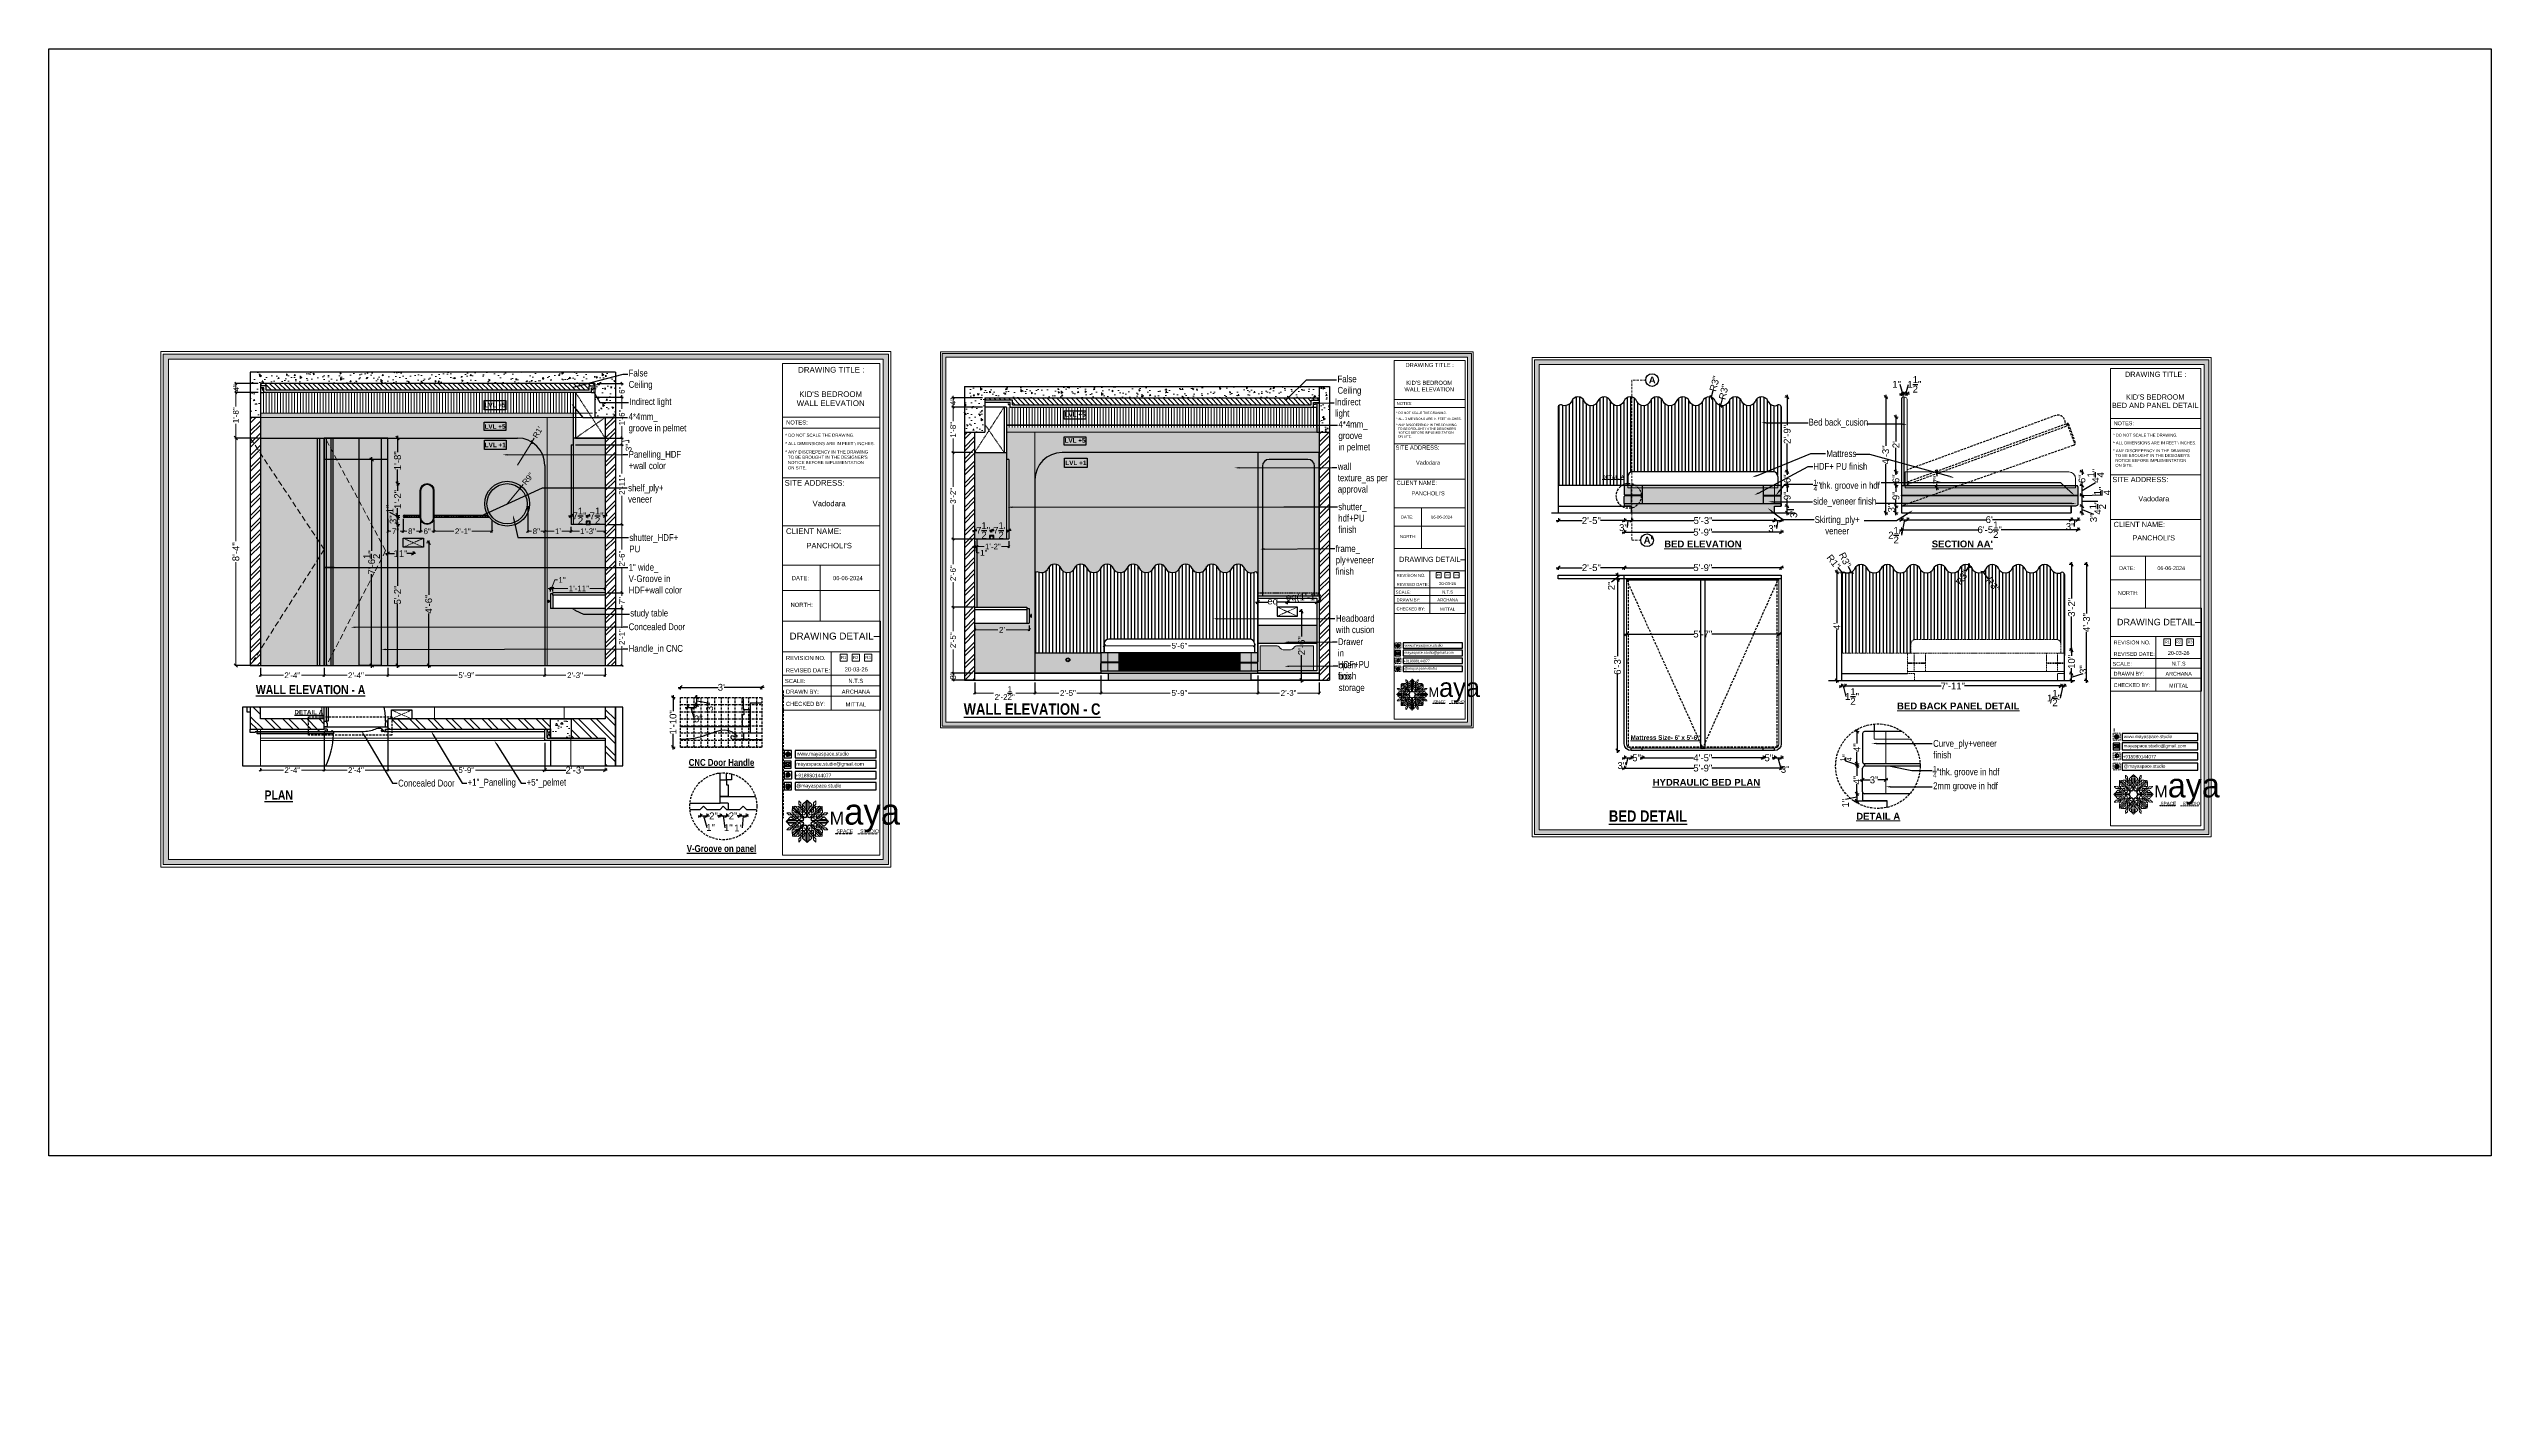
# Model space of a CAD drawing. Header units: millimetres. Extents: x 56222 to 3066687, y -650199 to -121287.
# Drawn here: x 134304 to 135377, y -183229 to -182632 of the extents above; entities that cross this region are included whole.
import ezdxf
from ezdxf import colors
from ezdxf.entities.mleader import LeaderData, LeaderLine
from ezdxf.enums import TextEntityAlignment as Align
from ezdxf.math import Vec2, Vec3

# ---------------------------------------------------------------- set-up
doc = ezdxf.new("R2010")
doc.units = ezdxf.units.MM
doc.header["$MEASUREMENT"] = 0
doc.header["$PDMODE"] = 35
for name, pattern in [('00 . GROUND FLOOR$0$DASHED', [0.75, 0.5, -0.25]), ('00-Floor Plan$0$DASHED', [0.75, 0.5, -0.25]), ('DASHED', [0.75, 0.5, -0.25]), ('DASHED2', [0.375, 0.25, -0.125]), ('DASHEDX2', [1.5, 1, -0.5])]:
    doc.linetypes.add(name, pattern=pattern)
doc.layers.get('Defpoints').update_dxf_attribs({"color": 220})
for name, color, linetype, lineweight in [('$TD_AUDIT_GENERATED_(A0BDF17)', 32, 'Continuous', 30), ('COLUMN', 1, 'Continuous', 30), ('DIM.', 250, 'Continuous', 13), ('dim05', 1, 'Continuous', 13), ('Dimension', 10, 'DASHEDX2', 20), ('el', 7, 'Continuous', 20), ('ELEC-wires', 1, 'DASHED2', 13), ('ELEVATION', 250, 'Continuous', 9), ('FIRST FLOOR', 7, 'Continuous', 9), ('FIRST FLOOR_( PLine )_', 251, 'Continuous', 30), ('FURNITURE', 32, 'Continuous', 9), ('FURNITURE-1', 252, 'Continuous', 13), ('GROUND FLOOR', 7, 'Continuous', 9), ('GROUND FLOOR  ( HATCH )', 251, 'Continuous', 9), ('Labelling', 1, 'Continuous', 25), ('NAME PLATE', 7, 'Continuous', 25), ('SECTION ( SLAB PLine )', 104, 'Continuous', 30), ('Text', 7, 'Continuous', 15), ('wall', 7, 'Continuous', 30), ('XX~SLAB ( BEAM )~ ( DIM )', 7, 'Continuous', 9)]:
    doc.layers.add(name, color=color, linetype=linetype, lineweight=lineweight)
for name, color, linetype in [('AR ELE-5', 134, 'Continuous'), ('AR HATCH-7', 7, 'Continuous'), ('Labels and Texts', 8, 'Continuous')]:
    doc.layers.add(name, color=color, linetype=linetype)
doc.layers.add('XX~SLAB ( PLINE )', color=251, linetype='Continuous', plot=False)
doc.styles.add('Arial', font='arial.ttf')
doc.styles.add('century g', font='GOTHIC.TTF')
doc.styles.get("Standard").update_dxf_attribs({"font": 'arial.ttf', "height": 6})
doc.styles.add('style4', font='ARIALN.TTF')
doc.dimstyles.new('Archana', dxfattribs={"dimtxt": 3, "dimasz": 1.5, "dimexe": 0.5, "dimexo": 0.5, "dimgap": 0, "dimtad": 0, "dimzin": 0, "dimdsep": 46, "dimlunit": 4, "dimtxsty": 'Arial', "dimblk": 'OBLIQUE', "dimcen": 0, "dimdle": 1, "dimclrd": 1, "dimclre": 1, "dimclrt": 5, "dimadec": 0, "dimazin": 0, "dimtfac": 1, "dimtofl": 0, "dimtmove": 1, "dimatfit": 3, "dimfxl": 1, "dimfxlon": 1, "dimtolj": 1, "dimtzin": 0, "dimlwd": 25, "dimlwe": -1, "dimarcsym": 0})
doc.dimstyles.new('ISO-25', dxfattribs={"dimtxt": 2.5, "dimasz": 1, "dimexe": 0.5, "dimexo": 1, "dimtad": 0, "dimdec": 1, "dimlunit": 4, "dimtxsty": 'Standard', "dimblk": 'OBLIQUE', "dimcen": 2.5, "dimclrd": 1, "dimclre": 1, "dimclrt": 5, "dimadec": 0, "dimazin": 0, "dimtfac": 1, "dimtdec": 1, "dimtmove": 0, "dimatfit": 3, "dimfxl": 1, "dimlwd": -1, "dimarcsym": 0})
pattern_1 = [(90, (-262.289, -6.3809), (-1.5, 0), [])]
pattern_2 = [(185, (0, 0), (-4.62807079, 5.51551999), [0.75, -8.25]), (130, (0, 0), (-4.3376815, -6.29992167), [0.6, -6.6]), (235.4514445, (-0.386, 0.4596), (-8.96575221, -0.78440164), [0.63740192, -7.01142112]), (181.1842, (-1.414, -1.414), (-6.37613776, 8.71693388), [1.125, -12.375]), (231.6356355, (-1.946, -0.688), (-13.4971167, -0.2790007), [0.9561034, -10.5171376]), (126.184164, (-1.414, -1.414), (-13.4971167, -0.2790007), [0.9, -9.9]), (156, (-1.768, -0.3536), (-1.37382476, 7.06771572), [0.75, -8.25]), (101, (-1.768, -0.3536), (-6.84808435, -3.40708593), [0.6, -6.6]), (206.4514447, (-1.882, 0.2354), (-8.22190906, 3.66062975), [0.6374019, -7.01142112]), (172.5, (0, 0), (-2.439898176, -2.267931853), [0, -6.52, 0, -6.7, 0, -6.625]), (142.5, (0, 0), (-4.6490945, -0.92872942), [0, -3.82, 0, -6.37, 0, -2.525]), (102.5, (1.5768, -1.5768), (-3.615207618, 3.934181673), [0, -2.5, 0, -7.8, 0, -10.35]), (92.5, (2.284, -2.284), (-4.83159807, 3.41589983), [0, -3.25, 0, -5.18, 0, -7.35])]
pattern_3 = [(90, (-32.195, 67.096), (-1.5, 0), [])]
pattern_4 = [(90, (92.2709, -6.5651), (-1.5, 0), [])]

# ---------------------------------------------------------------- blocks, each defined once
blk = doc.blocks.new('_Oblique')
at = {"layer": 'wall', "color": 0, "lineweight": -2}
blk.add_line((-0.5, -0.5), (0.5, 0.5), dxfattribs=at)
blk = doc.blocks.new('*D135')
at = {"layer": 'Defpoints', "color": 0, "lineweight": 30, "transparency": 16777216}
for p in [(134396.8, -182903.1), (134424.8, -182903.1), (134424.8, -182907.4)]:
    blk.add_point(p, dxfattribs=at)
at = {"layer": 'dim05', "color": 1, "linetype": 'Continuous', "lineweight": -2, "transparency": 16777216}
for p, q in [((134396.8, -182904.1), (134396.8, -182907.9)), ((134424.8, -182904.1), (134424.8, -182907.9))]:
    blk.add_line(p, q, dxfattribs=at)
at = {"layer": 'dim05', "color": 1, "linetype": 'Continuous', "transparency": 16777216}
for p, q in [((134396.8, -182907.4), (134406.9, -182907.4)), ((134424.8, -182907.4), (134414.8, -182907.4))]:
    blk.add_line(p, q, dxfattribs=at)
at = {"layer": 'dim05', "color": 1, "transparency": 16777216, "rotation": 180}
blk.add_blockref('_Oblique', (134396.8, -182907.4), dxfattribs=at)
at = {"layer": 'dim05', "color": 1, "transparency": 16777216}
blk.add_blockref('_Oblique', (134424.8, -182907.4), dxfattribs=at)
at = {"layer": 'dim05', "color": 5, "lineweight": 25, "transparency": 16777216, "insert": (134410.8, -182907.4), "char_height": 2.5, "attachment_point": 5, "style": 'Arial'}
blk.add_mtext('2\'-4"', dxfattribs=at)
blk = doc.blocks.new('*D136')
at = {"layer": 'Defpoints', "color": 0, "lineweight": 30, "transparency": 16777216}
for p in [(134424.8, -182903.1), (134452.8, -182903.1), (134452.8, -182907.4)]:
    blk.add_point(p, dxfattribs=at)
at = {"layer": 'dim05', "color": 1, "linetype": 'Continuous', "lineweight": -2, "transparency": 16777216}
for p, q in [((134424.8, -182904.1), (134424.8, -182907.9)), ((134452.8, -182904.1), (134452.8, -182907.9))]:
    blk.add_line(p, q, dxfattribs=at)
at = {"layer": 'dim05', "color": 1, "linetype": 'Continuous', "transparency": 16777216}
for p, q in [((134424.8, -182907.4), (134434.9, -182907.4)), ((134452.8, -182907.4), (134442.8, -182907.4))]:
    blk.add_line(p, q, dxfattribs=at)
at = {"layer": 'dim05', "color": 1, "transparency": 16777216, "rotation": 180}
blk.add_blockref('_Oblique', (134424.8, -182907.4), dxfattribs=at)
at = {"layer": 'dim05', "color": 1, "transparency": 16777216}
blk.add_blockref('_Oblique', (134452.8, -182907.4), dxfattribs=at)
at = {"layer": 'dim05', "color": 5, "lineweight": 25, "transparency": 16777216, "insert": (134438.8, -182907.4), "char_height": 2.5, "attachment_point": 5, "style": 'Arial'}
blk.add_mtext('2\'-4"', dxfattribs=at)
blk = doc.blocks.new('*D137')
at = {"layer": 'Defpoints', "color": 0, "lineweight": 30, "transparency": 16777216}
for p in [(134452.8, -182903.1), (134521.8, -182903.1), (134521.8, -182907.4)]:
    blk.add_point(p, dxfattribs=at)
at = {"layer": 'dim05', "color": 1, "linetype": 'Continuous', "lineweight": -2, "transparency": 16777216}
for p, q in [((134452.8, -182904.1), (134452.8, -182907.9)), ((134521.8, -182904.1), (134521.8, -182907.9))]:
    blk.add_line(p, q, dxfattribs=at)
at = {"layer": 'dim05', "color": 1, "linetype": 'Continuous', "transparency": 16777216}
for p, q in [((134452.8, -182907.4), (134483.4, -182907.4)), ((134521.8, -182907.4), (134491.3, -182907.4))]:
    blk.add_line(p, q, dxfattribs=at)
at = {"layer": 'dim05', "color": 1, "transparency": 16777216, "rotation": 180}
blk.add_blockref('_Oblique', (134452.8, -182907.4), dxfattribs=at)
at = {"layer": 'dim05', "color": 1, "transparency": 16777216}
blk.add_blockref('_Oblique', (134521.8, -182907.4), dxfattribs=at)
at = {"layer": 'dim05', "color": 5, "lineweight": 25, "transparency": 16777216, "insert": (134487.3, -182907.4), "char_height": 2.5, "attachment_point": 5, "style": 'Arial'}
blk.add_mtext('5\'-9"', dxfattribs=at)
blk = doc.blocks.new('*D138')
at = {"layer": 'Defpoints', "color": 0, "lineweight": 30, "transparency": 16777216}
for p in [(134521.8, -182903.1), (134548.3, -182903.1), (134548.3, -182907.4)]:
    blk.add_point(p, dxfattribs=at)
at = {"layer": 'dim05', "color": 1, "linetype": 'Continuous', "lineweight": -2, "transparency": 16777216}
for p, q in [((134521.8, -182904.1), (134521.8, -182907.9)), ((134548.3, -182904.1), (134548.3, -182907.9))]:
    blk.add_line(p, q, dxfattribs=at)
at = {"layer": 'dim05', "color": 1, "linetype": 'Continuous', "transparency": 16777216}
for p, q in [((134521.8, -182907.4), (134531.1, -182907.4)), ((134548.3, -182907.4), (134539.1, -182907.4))]:
    blk.add_line(p, q, dxfattribs=at)
at = {"layer": 'dim05', "color": 1, "transparency": 16777216, "rotation": 180}
blk.add_blockref('_Oblique', (134521.8, -182907.4), dxfattribs=at)
at = {"layer": 'dim05', "color": 1, "transparency": 16777216}
blk.add_blockref('_Oblique', (134548.3, -182907.4), dxfattribs=at)
at = {"layer": 'dim05', "color": 5, "lineweight": 25, "transparency": 16777216, "insert": (134535.1, -182907.4), "char_height": 2.5, "attachment_point": 5, "style": 'Arial'}
blk.add_mtext('2\'-3"', dxfattribs=at)
blk = doc.blocks.new('*D139')
at = {"layer": 'Defpoints', "color": 0, "lineweight": 30, "transparency": 16777216}
for p in [(134710.8, -182909.5), (134737.3, -182909.5), (134737.3, -182915.2)]:
    blk.add_point(p, dxfattribs=at)
at = {"layer": 'dim05', "color": 1, "linetype": 'Continuous', "lineweight": -2, "transparency": 16777216}
for p, q in [((134710.8, -182910.5), (134710.8, -182915.7)), ((134737.3, -182910.5), (134737.3, -182915.7))]:
    blk.add_line(p, q, dxfattribs=at)
at = {"layer": 'dim05', "color": 1, "linetype": 'Continuous', "transparency": 16777216}
for p, q in [((134710.8, -182915.2), (134719.1, -182915.2)), ((134737.3, -182915.2), (134728.9, -182915.2))]:
    blk.add_line(p, q, dxfattribs=at)
at = {"layer": 'dim05', "color": 1, "transparency": 16777216, "rotation": 180}
blk.add_blockref('_Oblique', (134710.8, -182915.2), dxfattribs=at)
at = {"layer": 'dim05', "color": 1, "transparency": 16777216}
blk.add_blockref('_Oblique', (134737.3, -182915.2), dxfattribs=at)
at = {"layer": 'dim05', "color": 5, "lineweight": 25, "transparency": 16777216, "insert": (134724, -182915.2), "char_height": 2.5, "attachment_point": 5, "style": 'Arial'}
blk.add_mtext('2\'-2{\\H1x;\\S1/2;}"', dxfattribs=at)
blk = doc.blocks.new('*D140')
at = {"layer": 'Defpoints', "color": 0, "lineweight": 30, "transparency": 16777216}
for p in [(134737.3, -182909.5), (134766.3, -182906.5), (134766.3, -182915.2)]:
    blk.add_point(p, dxfattribs=at)
at = {"layer": 'dim05', "color": 1, "linetype": 'Continuous', "lineweight": -2, "transparency": 16777216}
for p, q in [((134737.3, -182910.5), (134737.3, -182915.7)), ((134766.3, -182907.5), (134766.3, -182915.7))]:
    blk.add_line(p, q, dxfattribs=at)
at = {"layer": 'dim05', "color": 1, "linetype": 'Continuous', "transparency": 16777216}
for p, q in [((134737.3, -182915.2), (134747.8, -182915.2)), ((134766.3, -182915.2), (134755.7, -182915.2))]:
    blk.add_line(p, q, dxfattribs=at)
at = {"layer": 'dim05', "color": 1, "transparency": 16777216, "rotation": 180}
blk.add_blockref('_Oblique', (134737.3, -182915.2), dxfattribs=at)
at = {"layer": 'dim05', "color": 1, "transparency": 16777216}
blk.add_blockref('_Oblique', (134766.3, -182915.2), dxfattribs=at)
at = {"layer": 'dim05', "color": 5, "lineweight": 25, "transparency": 16777216, "insert": (134751.8, -182915.2), "char_height": 2.5, "attachment_point": 5, "style": 'Arial'}
blk.add_mtext('2\'-5"', dxfattribs=at)
blk = doc.blocks.new('*D141')
at = {"layer": 'Defpoints', "color": 0, "lineweight": 30, "transparency": 16777216}
for p in [(134766.3, -182906.5), (134835.3, -182906.5), (134835.3, -182915.2)]:
    blk.add_point(p, dxfattribs=at)
at = {"layer": 'dim05', "color": 1, "linetype": 'Continuous', "lineweight": -2, "transparency": 16777216}
for p, q in [((134766.3, -182907.5), (134766.3, -182915.7)), ((134835.3, -182907.5), (134835.3, -182915.7))]:
    blk.add_line(p, q, dxfattribs=at)
at = {"layer": 'dim05', "color": 1, "linetype": 'Continuous', "transparency": 16777216}
for p, q in [((134766.3, -182915.2), (134796.8, -182915.2)), ((134835.3, -182915.2), (134804.7, -182915.2))]:
    blk.add_line(p, q, dxfattribs=at)
at = {"layer": 'dim05', "color": 1, "transparency": 16777216, "rotation": 180}
blk.add_blockref('_Oblique', (134766.3, -182915.2), dxfattribs=at)
at = {"layer": 'dim05', "color": 1, "transparency": 16777216}
blk.add_blockref('_Oblique', (134835.3, -182915.2), dxfattribs=at)
at = {"layer": 'dim05', "color": 5, "lineweight": 25, "transparency": 16777216, "insert": (134800.8, -182915.2), "char_height": 2.5, "attachment_point": 5, "style": 'Arial'}
blk.add_mtext('5\'-9"', dxfattribs=at)
blk = doc.blocks.new('*D142')
at = {"layer": 'Defpoints', "color": 0, "lineweight": 30, "transparency": 16777216}
for p in [(134835.3, -182906.5), (134862.3, -182909.5), (134862.3, -182915.2)]:
    blk.add_point(p, dxfattribs=at)
at = {"layer": 'dim05', "color": 1, "linetype": 'Continuous', "lineweight": -2, "transparency": 16777216}
for p, q in [((134835.3, -182907.5), (134835.3, -182915.7)), ((134862.3, -182910.5), (134862.3, -182915.7))]:
    blk.add_line(p, q, dxfattribs=at)
at = {"layer": 'dim05', "color": 1, "linetype": 'Continuous', "transparency": 16777216}
for p, q in [((134835.3, -182915.2), (134844.8, -182915.2)), ((134862.3, -182915.2), (134852.7, -182915.2))]:
    blk.add_line(p, q, dxfattribs=at)
at = {"layer": 'dim05', "color": 1, "transparency": 16777216, "rotation": 180}
blk.add_blockref('_Oblique', (134835.3, -182915.2), dxfattribs=at)
at = {"layer": 'dim05', "color": 1, "transparency": 16777216}
blk.add_blockref('_Oblique', (134862.3, -182915.2), dxfattribs=at)
at = {"layer": 'dim05', "color": 5, "lineweight": 25, "transparency": 16777216, "insert": (134848.8, -182915.2), "char_height": 2.5, "attachment_point": 5, "style": 'Arial'}
blk.add_mtext('2\'-3"', dxfattribs=at)
blk = doc.blocks.new('*D143')
at = {"layer": 'Defpoints', "color": 0, "lineweight": 30, "transparency": 16777216}
for p in [(134701.3, -182906.5), (134710.8, -182906.5), (134710.8, -182909.5)]:
    blk.add_point(p, dxfattribs=at)
at = {"layer": 'dim05', "color": 1, "linetype": 'Continuous', "lineweight": -2, "transparency": 16777216}
for p, q in [((134709.8, -182906.5), (134700.8, -182906.5)), ((134709.8, -182909.5), (134700.8, -182909.5))]:
    blk.add_line(p, q, dxfattribs=at)
at = {"layer": 'dim05', "color": 1, "linetype": 'Continuous', "transparency": 16777216}
blk.add_line((134701.3, -182909.5), (134701.3, -182906.5), dxfattribs=at)
at = {"layer": 'dim05', "color": 1, "transparency": 16777216}
for p, rotation in [((134701.3, -182906.5), 90), ((134701.3, -182909.5), 270)]:
    blk.add_blockref('_Oblique', p, dxfattribs=dict(at, rotation=rotation))
at = {"layer": 'dim05', "color": 5, "lineweight": 25, "transparency": 16777216, "insert": (134701.3, -182907.7), "char_height": 2.5, "attachment_point": 5, "rotation": 90, "style": 'Arial'}
blk.add_mtext('3"', dxfattribs=at)
blk = doc.blocks.new('*D144')
at = {"layer": 'Defpoints', "color": 0, "lineweight": 30, "transparency": 16777216}
for p in [(134701.3, -182877.5), (134710.8, -182877.5), (134710.8, -182906.5)]:
    blk.add_point(p, dxfattribs=at)
at = {"layer": 'dim05', "color": 1, "linetype": 'Continuous', "lineweight": -2, "transparency": 16777216}
for p, q in [((134709.8, -182877.5), (134700.8, -182877.5)), ((134709.8, -182906.5), (134700.8, -182906.5))]:
    blk.add_line(p, q, dxfattribs=at)
at = {"layer": 'dim05', "color": 1, "linetype": 'Continuous', "transparency": 16777216}
for p, q in [((134701.3, -182877.5), (134701.3, -182888)), ((134701.3, -182906.5), (134701.3, -182896))]:
    blk.add_line(p, q, dxfattribs=at)
at = {"layer": 'dim05', "color": 1, "transparency": 16777216}
for p, rotation in [((134701.3, -182877.5), 90), ((134701.3, -182906.5), 270)]:
    blk.add_blockref('_Oblique', p, dxfattribs=dict(at, rotation=rotation))
at = {"layer": 'dim05', "color": 5, "lineweight": 25, "transparency": 16777216, "insert": (134701.3, -182892), "char_height": 2.5, "attachment_point": 5, "rotation": 90, "style": 'Arial'}
blk.add_mtext('2\'-5"', dxfattribs=at)
blk = doc.blocks.new('*D145')
at = {"layer": 'Defpoints', "color": 0, "lineweight": 30, "transparency": 16777216}
for p in [(134701.3, -182847.5), (134710.8, -182847.5), (134710.8, -182877.5)]:
    blk.add_point(p, dxfattribs=at)
at = {"layer": 'dim05', "color": 1, "linetype": 'Continuous', "lineweight": -2, "transparency": 16777216}
for p, q in [((134709.8, -182847.5), (134700.8, -182847.5)), ((134709.8, -182877.5), (134700.8, -182877.5))]:
    blk.add_line(p, q, dxfattribs=at)
at = {"layer": 'dim05', "color": 1, "linetype": 'Continuous', "transparency": 16777216}
for p, q in [((134701.3, -182847.5), (134701.3, -182858.5)), ((134701.3, -182877.5), (134701.3, -182866.5))]:
    blk.add_line(p, q, dxfattribs=at)
at = {"layer": 'dim05', "color": 1, "transparency": 16777216}
for p, rotation in [((134701.3, -182847.5), 90), ((134701.3, -182877.5), 270)]:
    blk.add_blockref('_Oblique', p, dxfattribs=dict(at, rotation=rotation))
at = {"layer": 'dim05', "color": 5, "lineweight": 25, "transparency": 16777216, "insert": (134701.3, -182862.5), "char_height": 2.5, "attachment_point": 5, "rotation": 90, "style": 'Arial'}
blk.add_mtext('2\'-6"', dxfattribs=at)
blk = doc.blocks.new('*D146')
at = {"layer": 'Defpoints', "color": 0, "lineweight": 30, "transparency": 16777216}
for p in [(134701.3, -182809.5), (134710.8, -182809.5), (134710.8, -182847.5)]:
    blk.add_point(p, dxfattribs=at)
at = {"layer": 'dim05', "color": 1, "linetype": 'Continuous', "lineweight": -2, "transparency": 16777216}
for p, q in [((134709.8, -182809.5), (134700.8, -182809.5)), ((134709.8, -182847.5), (134700.8, -182847.5))]:
    blk.add_line(p, q, dxfattribs=at)
at = {"layer": 'dim05', "color": 1, "linetype": 'Continuous', "transparency": 16777216}
for p, q in [((134701.3, -182809.5), (134701.3, -182824.5)), ((134701.3, -182847.5), (134701.3, -182832.4))]:
    blk.add_line(p, q, dxfattribs=at)
at = {"layer": 'dim05', "color": 1, "transparency": 16777216}
for p, rotation in [((134701.3, -182809.5), 90), ((134701.3, -182847.5), 270)]:
    blk.add_blockref('_Oblique', p, dxfattribs=dict(at, rotation=rotation))
at = {"layer": 'dim05', "color": 5, "lineweight": 25, "transparency": 16777216, "insert": (134701.3, -182828.5), "char_height": 2.5, "attachment_point": 5, "rotation": 90, "style": 'Arial'}
blk.add_mtext('3\'-2"', dxfattribs=at)
blk = doc.blocks.new('*D147')
at = {"layer": 'Defpoints', "color": 0, "lineweight": 30, "transparency": 16777216}
for p in [(134701.3, -182789.5), (134715.3, -182789.5), (134710.8, -182809.5)]:
    blk.add_point(p, dxfattribs=at)
at = {"layer": 'dim05', "color": 1, "linetype": 'Continuous', "lineweight": -2, "transparency": 16777216}
for p, q in [((134714.3, -182789.5), (134700.8, -182789.5)), ((134709.8, -182809.5), (134700.8, -182809.5))]:
    blk.add_line(p, q, dxfattribs=at)
at = {"layer": 'dim05', "color": 1, "linetype": 'Continuous', "transparency": 16777216}
for p, q in [((134701.3, -182789.5), (134701.3, -182795.7)), ((134701.3, -182809.5), (134701.3, -182803.3))]:
    blk.add_line(p, q, dxfattribs=at)
at = {"layer": 'dim05', "color": 1, "transparency": 16777216}
for p, rotation in [((134701.3, -182789.5), 90), ((134701.3, -182809.5), 270)]:
    blk.add_blockref('_Oblique', p, dxfattribs=dict(at, rotation=rotation))
at = {"layer": 'dim05', "color": 5, "lineweight": 25, "transparency": 16777216, "insert": (134701.3, -182799.5), "char_height": 2.5, "attachment_point": 5, "rotation": 90, "style": 'Arial'}
blk.add_mtext('1\'-8"', dxfattribs=at)
blk = doc.blocks.new('*D148')
at = {"layer": 'Defpoints', "color": 0, "lineweight": 30, "transparency": 16777216}
for p in [(134701.3, -182785.5), (134715.3, -182785.5), (134715.3, -182789.5)]:
    blk.add_point(p, dxfattribs=at)
at = {"layer": 'dim05', "color": 1, "linetype": 'Continuous', "lineweight": -2, "transparency": 16777216}
for p, q in [((134714.3, -182785.5), (134700.8, -182785.5)), ((134714.3, -182789.5), (134700.8, -182789.5))]:
    blk.add_line(p, q, dxfattribs=at)
at = {"layer": 'dim05', "color": 1, "linetype": 'Continuous', "transparency": 16777216}
for p, q in [((134701.3, -182785.5), (134701.3, -182784.5)), ((134701.3, -182789.5), (134701.3, -182785.5)), ((134701.3, -182789.5), (134701.3, -182790.5))]:
    blk.add_line(p, q, dxfattribs=at)
at = {"layer": 'dim05', "color": 1, "transparency": 16777216}
for p, rotation in [((134701.3, -182785.5), 270), ((134701.3, -182789.5), 90)]:
    blk.add_blockref('_Oblique', p, dxfattribs=dict(at, rotation=rotation))
at = {"layer": 'dim05', "color": 5, "lineweight": 25, "transparency": 16777216, "insert": (134701.3, -182787.1), "char_height": 2.5, "attachment_point": 5, "rotation": 90, "style": 'Arial'}
blk.add_mtext('4"', dxfattribs=at)
blk = doc.blocks.new('*D159')
at = {"layer": 'Defpoints', "color": 0, "lineweight": 30, "transparency": 16777216}
for p in [(134386, -182803.1), (134396.8, -182803.1), (134396.8, -182903.1)]:
    blk.add_point(p, dxfattribs=at)
at = {"layer": 'dim05', "color": 1, "linetype": 'Continuous', "lineweight": -2, "transparency": 16777216}
for p, q in [((134395.8, -182803.1), (134385.5, -182803.1)), ((134395.8, -182903.1), (134385.5, -182903.1))]:
    blk.add_line(p, q, dxfattribs=at)
at = {"layer": 'dim05', "color": 1, "linetype": 'Continuous', "transparency": 16777216}
for p, q in [((134386, -182803.1), (134386, -182848.5)), ((134386, -182903.1), (134386, -182857.7))]:
    blk.add_line(p, q, dxfattribs=at)
at = {"layer": 'dim05', "color": 1, "transparency": 16777216, "xscale": 1.5, "yscale": 1.5, "zscale": 1.5}
for p, rotation in [((134386, -182803.1), 90), ((134386, -182903.1), 270)]:
    blk.add_blockref('_Oblique', p, dxfattribs=dict(at, rotation=rotation))
at = {"layer": 'dim05', "color": 5, "lineweight": 25, "transparency": 16777216, "insert": (134386, -182853.1), "char_height": 3, "attachment_point": 5, "rotation": 90, "style": 'Arial'}
blk.add_mtext('8\'-4"', dxfattribs=at)
blk = doc.blocks.new('*D160')
at = {"layer": 'Defpoints', "color": 0, "lineweight": 30, "transparency": 16777216}
for p in [(134386, -182783.1), (134396.8, -182783.1), (134396.8, -182803.1)]:
    blk.add_point(p, dxfattribs=at)
at = {"layer": 'dim05', "color": 1, "linetype": 'Continuous', "lineweight": -2, "transparency": 16777216}
for p, q in [((134395.8, -182783.1), (134385.5, -182783.1)), ((134395.8, -182803.1), (134385.5, -182803.1))]:
    blk.add_line(p, q, dxfattribs=at)
at = {"layer": 'dim05', "color": 1, "linetype": 'Continuous', "transparency": 16777216}
for p, q in [((134386, -182783.1), (134386, -182789.3)), ((134386, -182803.1), (134386, -182796.9))]:
    blk.add_line(p, q, dxfattribs=at)
at = {"layer": 'dim05', "color": 1, "transparency": 16777216}
for p, rotation in [((134386, -182783.1), 90), ((134386, -182803.1), 270)]:
    blk.add_blockref('_Oblique', p, dxfattribs=dict(at, rotation=rotation))
at = {"layer": 'dim05', "color": 5, "lineweight": 25, "transparency": 16777216, "insert": (134386, -182793.1), "char_height": 2.5, "attachment_point": 5, "rotation": 90, "style": 'Arial'}
blk.add_mtext('1\'-8"', dxfattribs=at)
blk = doc.blocks.new('*D161')
at = {"layer": 'Defpoints', "color": 0, "lineweight": 30, "transparency": 16777216}
for p in [(134386, -182779.1), (134396.8, -182779.1), (134396.8, -182783.1)]:
    blk.add_point(p, dxfattribs=at)
at = {"layer": 'dim05', "color": 1, "linetype": 'Continuous', "lineweight": -2, "transparency": 16777216}
for p, q in [((134395.8, -182779.1), (134385.5, -182779.1)), ((134395.8, -182783.1), (134385.5, -182783.1))]:
    blk.add_line(p, q, dxfattribs=at)
at = {"layer": 'dim05', "color": 1, "linetype": 'Continuous', "transparency": 16777216}
blk.add_line((134386, -182783.1), (134386, -182779.1), dxfattribs=at)
at = {"layer": 'dim05', "color": 1, "transparency": 16777216}
for p, rotation in [((134386, -182779.1), 90), ((134386, -182783.1), 270)]:
    blk.add_blockref('_Oblique', p, dxfattribs=dict(at, rotation=rotation))
at = {"layer": 'dim05', "color": 5, "lineweight": 25, "transparency": 16777216, "insert": (134386.2, -182781.1), "char_height": 2.5, "attachment_point": 5, "rotation": 90, "style": 'Arial'}
blk.add_mtext('4"', dxfattribs=at)
blk = doc.blocks.new('*D162')
at = {"layer": 'Defpoints', "color": 0, "lineweight": 30, "transparency": 16777216}
for p in [(134767.8, -182894, 0), (134833.8, -182894.4), (134833.8, -182894.5)]:
    blk.add_point(p, dxfattribs=at)
at = {"layer": 'dim05', "color": 1, "linetype": 'Continuous', "transparency": 16777216}
for p, q in [((134767.8, -182894.4), (134796.9, -182894.4)), ((134833.8, -182894.4), (134804.8, -182894.4))]:
    blk.add_line(p, q, dxfattribs=at)
at = {"layer": 'dim05', "color": 1, "linetype": 'Continuous', "lineweight": -2, "transparency": 16777216}
for p, q in [((134767.8, -182895), (134767.8, -182894.9)), ((134833.8, -182893.5), (134833.8, -182893.9))]:
    blk.add_line(p, q, dxfattribs=at)
at = {"layer": 'dim05', "color": 1, "transparency": 16777216, "rotation": 180}
blk.add_blockref('_Oblique', (134767.8, -182894.4), dxfattribs=at)
at = {"layer": 'dim05', "color": 1, "transparency": 16777216}
blk.add_blockref('_Oblique', (134833.8, -182894.4), dxfattribs=at)
at = {"layer": 'dim05', "color": 5, "lineweight": 25, "transparency": 16777216, "insert": (134800.8, -182894.4), "char_height": 2.5, "attachment_point": 5, "style": 'Arial'}
blk.add_mtext('5\'-6"', dxfattribs=at)
blk = doc.blocks.new('6616')
at = {"color": 242, "linetype": 'DASHED', "true_color": 0xcd2027}
for p, q in [((386784.8, -36915.8), (386775.8, -36911.8)), ((386784.8, -36911.8), (386775.8, -36915.8))]:
    blk.add_line(p, q, dxfattribs=at)
at = {"layer": 'ELEC-wires', "color": 5, "linetype": 'ByBlock', "lineweight": 30, "ltscale": 4}
blk.add_lwpolyline([(386775.8, -36911.8), (386784.8, -36911.8), (386784.8, -36915.8), (386775.8, -36915.8)], close=True, dxfattribs=at)
blk = doc.blocks.new('FSFSF')
at = {"color": 42, "lineweight": 5, "true_color": 0xe0ac11}
for p, q in [((28593.2, 131.5), (28593.5, 137.7)), ((28593.4, 135), (28594.6, 136.1)), ((28593.4, 135), (28597.6, 130.8)), ((28599.8, 138.1), (28593.5, 137.7)), ((28595.1, 136.7), (28594.5, 136.7)), ((28594.6, 136.1), (28594.6, 136.7)), ((28605.2, 125), (28594.6, 136.1)), ((28596.2, 137.9), (28595.1, 136.7)), ((28606.3, 126.1), (28595.1, 136.7)), ((28596.2, 137.9), (28600.5, 133.6)), ((28599.8, 138.1), (28608.6, 129.6)), ((28601, 130), (28599.8, 138.1)), ((28600, 143.5), (28600, 140.2)), ((28602.1, 141.4), (28600, 143.5)), ((28606.5, 133.8), (28600, 140.2)), ((28602.1, 141.4), (28602.1, 132)), ((28603.9, 139.7), (28608.6, 144.1)), ((28603.9, 126.6), (28603.9, 139.7)), ((28603.9, 139.7), (28608.6, 133)), ((28606.5, 133.8), (28604.7, 132)), ((28605.9, 129.2), (28608.6, 133)), ((28607.9, 142.2), (28606.6, 142.2)), ((28606.6, 142.2), (28606.6, 135.8)), ((28607.9, 142.2), (28608.6, 142.8)), ((28607.9, 142.2), (28607.9, 126.6)), ((28613.3, 139.7), (28608.6, 144.1)), ((28609.3, 142.2), (28608.6, 142.8)), ((28613.3, 139.7), (28608.6, 133)), ((28617.4, 138.1), (28608.6, 129.6)), ((28611.3, 129.2), (28608.6, 133)), ((28609.3, 142.2), (28609.3, 126.6)), ((28609.3, 142.2), (28610.6, 142.2)), ((28610.6, 142.2), (28610.6, 135.8)), ((28610.7, 133.8), (28617.1, 140.2)), ((28610.7, 133.8), (28612.4, 132)), ((28610.9, 126.1), (28622, 136.7)), ((28612, 125), (28622.6, 136.1)), ((28613.3, 126.6), (28613.3, 139.7)), ((28615, 141.4), (28617.1, 143.5)), ((28615, 141.4), (28615, 132)), ((28616.1, 130), (28617.4, 138.1)), ((28620.9, 137.9), (28616.7, 133.6)), ((28617.1, 143.5), (28617.1, 140.2)), ((28617.4, 138.1), (28623.6, 137.7)), ((28623.8, 135), (28619.6, 130.8)), ((28620.9, 137.9), (28622, 136.7)), ((28622, 136.7), (28622.6, 136.7)), ((28622.6, 136.1), (28622.6, 136.7)), ((28623.8, 135), (28622.6, 136.1)), ((28624, 131.5), (28623.6, 137.7)), ((28591.6, 127.4), (28587.2, 122.7)), ((28591.6, 117.9), (28587.2, 122.7)), ((28587.7, 131.2), (28591.1, 131.2)), ((28589.8, 129.1), (28587.7, 131.2)), ((28589.8, 116.2), (28587.7, 114.1)), ((28587.7, 114.1), (28591.1, 114.1)), ((28589, 123.3), (28588.4, 122.7)), ((28589, 122), (28588.4, 122.7)), ((28589, 123.3), (28589, 124.7)), ((28589, 124.7), (28595.4, 124.7)), ((28589, 123.3), (28604.7, 123.3)), ((28589, 122), (28604.7, 122)), ((28589, 122), (28589, 120.7)), ((28589, 120.7), (28595.4, 120.7)), ((28589.8, 129.1), (28599.3, 129.1)), ((28589.8, 116.2), (28599.3, 116.2)), ((28597.5, 124.8), (28591.1, 131.2)), ((28597.5, 120.5), (28591.1, 114.1)), ((28604.7, 127.4), (28591.6, 127.4)), ((28591.6, 127.4), (28598.2, 122.7)), ((28591.6, 117.9), (28598.2, 122.7)), ((28604.7, 117.9), (28591.6, 117.9)), ((28593.2, 131.5), (28601.7, 122.7)), ((28601.2, 130.2), (28593.2, 131.5)), ((28593.2, 113.9), (28601.7, 122.7)), ((28601.2, 115.1), (28593.2, 113.9)), ((28593.2, 113.9), (28593.5, 107.6)), ((28593.4, 110.3), (28597.6, 114.5)), ((28593.4, 110.3), (28594.6, 109.2)), ((28599.8, 107.2), (28593.5, 107.5)), ((28595.1, 108.5), (28594.5, 108.5)), ((28605.2, 120.4), (28594.6, 109.2)), ((28594.6, 109.2), (28594.6, 108.6)), ((28606.3, 119.1), (28595.1, 108.5)), ((28596.2, 107.4), (28595.1, 108.5)), ((28596.2, 107.4), (28600.5, 111.6)), ((28597.5, 124.8), (28599.3, 126.5)), ((28597.5, 120.5), (28599.3, 118.8)), ((28602.1, 125.4), (28598.2, 122.7)), ((28602.1, 119.9), (28598.2, 122.7)), ((28599.3, 126.5), (28599.3, 129.1)), ((28599.3, 118.8), (28599.3, 116.2)), ((28599.8, 107.2), (28608.6, 115.7)), ((28601, 115.2), (28599.8, 107.2)), ((28606.5, 111.5), (28600, 105.1)), ((28605.9, 129.2), (28601, 130)), ((28605.9, 116), (28601, 115.2)), ((28602.1, 125.4), (28601.2, 130.2)), ((28602.1, 119.9), (28601.2, 115.1)), ((28602.3, 123.3), (28601.7, 122.7)), ((28602.3, 122), (28601.7, 122.7)), ((28604.7, 132), (28602.1, 132)), ((28602.1, 103.8), (28602.1, 113.3)), ((28604.7, 113.3), (28602.1, 113.3)), ((28602.3, 123.3), (28603, 122.7)), ((28602.3, 122), (28603, 122.7)), ((28605.2, 125), (28603, 122.7)), ((28605.2, 120.4), (28603, 122.7)), ((28603.7, 126.5), (28603.7, 127.4)), ((28604.7, 126.5), (28603.7, 126.5)), ((28604.7, 118.8), (28603.7, 118.8)), ((28603.7, 118.8), (28603.7, 117.9)), ((28604.7, 127.6), (28603.9, 127.6)), ((28607.9, 126.6), (28603.9, 126.6)), ((28607.9, 118.6), (28603.9, 118.6)), ((28603.9, 118.6), (28603.9, 105.5)), ((28604.7, 117.7), (28603.9, 117.7)), ((28603.9, 105.5), (28608.6, 112.2)), ((28604.7, 126.6), (28604.7, 127.6)), ((28604.7, 123.3), (28604.7, 127.4)), ((28604.7, 122), (28604.7, 117.9)), ((28604.7, 118.6), (28604.7, 117.7)), ((28606.5, 111.5), (28604.7, 113.3)), ((28605.9, 116), (28608.6, 112.2)), ((28606.3, 126.1), (28608.6, 128.3)), ((28606.3, 119.1), (28608.6, 117)), ((28606.6, 103), (28606.6, 109.4)), ((28607.9, 128.9), (28608.6, 129.6)), ((28607.9, 128.9), (28608.6, 128.3)), ((28607.9, 103), (28607.9, 118.6)), ((28607.9, 116.3), (28608.6, 117)), ((28607.9, 116.3), (28608.6, 115.7)), ((28609.3, 128.9), (28608.6, 129.6)), ((28609.3, 128.9), (28608.6, 128.3)), ((28610.9, 126.1), (28608.6, 128.3)), ((28610.9, 119.1), (28608.6, 117)), ((28609.3, 116.3), (28608.6, 117)), ((28609.3, 116.3), (28608.6, 115.7)), ((28611.3, 116), (28608.6, 112.2)), ((28617.4, 107.2), (28608.6, 115.7)), ((28613.3, 105.5), (28608.6, 112.2)), ((28609.3, 126.6), (28613.3, 126.6)), ((28609.3, 118.6), (28613.3, 118.6)), ((28609.3, 103), (28609.3, 118.6)), ((28610.6, 103), (28610.6, 109.4)), ((28610.7, 111.5), (28612.4, 113.3)), ((28610.7, 111.5), (28617.1, 105.1)), ((28610.9, 119.1), (28622, 108.5)), ((28611.3, 129.2), (28616.1, 130)), ((28611.3, 116), (28616.1, 115.2)), ((28612, 125), (28614.2, 122.7)), ((28612, 120.4), (28614.2, 122.7)), ((28612, 120.4), (28622.6, 109.2)), ((28612.4, 132), (28615, 132)), ((28612.4, 113.3), (28615, 113.3)), ((28612.5, 126.6), (28612.5, 127.6)), ((28612.5, 127.6), (28613.3, 127.6)), ((28612.5, 123.3), (28612.5, 127.4)), ((28612.5, 127.4), (28625.6, 127.4)), ((28612.5, 126.5), (28613.5, 126.5)), ((28628.2, 123.3), (28612.5, 123.3)), ((28612.5, 122), (28612.5, 117.9)), ((28628.2, 122), (28612.5, 122)), ((28612.5, 118.8), (28613.5, 118.8)), ((28612.5, 118.6), (28612.5, 117.7)), ((28612.5, 117.9), (28625.6, 117.9)), ((28612.5, 117.7), (28613.3, 117.7)), ((28613.3, 118.6), (28613.3, 105.5)), ((28613.5, 126.5), (28613.5, 127.4)), ((28613.5, 118.8), (28613.5, 117.9)), ((28614.9, 123.3), (28614.2, 122.7)), ((28614.9, 122), (28614.2, 122.7)), ((28614.9, 123.3), (28615.5, 122.7)), ((28614.9, 122), (28615.5, 122.7)), ((28615, 103.8), (28615, 113.3)), ((28615.1, 125.4), (28615.9, 130.2)), ((28615.1, 125.4), (28619, 122.7)), ((28615.1, 119.9), (28619, 122.7)), ((28615.1, 119.9), (28615.9, 115.1)), ((28624, 131.5), (28615.5, 122.7)), ((28624, 113.9), (28615.5, 122.7)), ((28615.9, 130.2), (28624, 131.5)), ((28615.9, 115.1), (28624, 113.9)), ((28616.1, 115.2), (28617.4, 107.2)), ((28620.9, 107.4), (28616.7, 111.6)), ((28617.4, 107.2), (28623.6, 107.5)), ((28627.3, 129.1), (28617.9, 129.1)), ((28617.9, 126.5), (28617.9, 129.1)), ((28619.7, 124.8), (28617.9, 126.5)), ((28619.7, 120.5), (28617.9, 118.8)), ((28617.9, 118.8), (28617.9, 116.2)), ((28627.3, 116.2), (28617.9, 116.2)), ((28625.6, 127.4), (28619, 122.7)), ((28625.6, 117.9), (28619, 122.7)), ((28623.8, 110.3), (28619.6, 114.5)), ((28619.7, 124.8), (28626.1, 131.2)), ((28619.7, 120.5), (28626.1, 114.1)), ((28620.9, 107.4), (28622, 108.5)), ((28628.2, 124.7), (28621.8, 124.7)), ((28628.2, 120.7), (28621.8, 120.7)), ((28622, 108.5), (28622.6, 108.5)), ((28623.8, 110.3), (28622.6, 109.2)), ((28622.6, 109.2), (28622.6, 108.6)), ((28624, 113.9), (28623.6, 107.6)), ((28625.6, 127.4), (28630, 122.7)), ((28625.6, 117.9), (28630, 122.7)), ((28629.5, 131.2), (28626.1, 131.2)), ((28629.5, 114.1), (28626.1, 114.1)), ((28627.3, 129.1), (28629.5, 131.2)), ((28627.3, 116.2), (28629.5, 114.1)), ((28628.2, 123.3), (28628.2, 124.7)), ((28628.2, 123.3), (28628.8, 122.7)), ((28628.2, 122), (28628.8, 122.7)), ((28628.2, 122), (28628.2, 120.7)), ((28600, 101.7), (28600, 105.1)), ((28602.1, 103.8), (28600, 101.7)), ((28603.9, 105.5), (28608.6, 101.1)), ((28607.9, 103), (28606.6, 103)), ((28607.9, 103), (28608.6, 102.4)), ((28613.3, 105.5), (28608.6, 101.1)), ((28609.3, 103), (28608.6, 102.4)), ((28609.3, 103), (28610.6, 103)), ((28615, 103.8), (28617.1, 101.7)), ((28617.1, 101.7), (28617.1, 105.1))]:
    blk.add_line(p, q, dxfattribs=at)
blk = doc.blocks.new('hgwg')
at = {"layer": 'Dimension', "true_color": 0xd39e00}
h = blk.add_hatch(color=42, dxfattribs=at)
h.dxf.hatch_style = 1
h.paths.add_polyline_path([(27505.7, 45.1), (27494.3, 45.1), (27494.3, 44.9), (27505.7, 44.9)])
h = blk.add_hatch(color=42, dxfattribs=at)
h.dxf.hatch_style = 1
h.paths.add_polyline_path([(27523.3, 44.9), (27509.7, 44.9), (27509.7, 44.8), (27523.3, 44.8)])
at = {"layer": 'Dimension', "color": 42, "true_color": 0xd39e00}
for p, q in [((27494.3, 45.1), (27505.7, 45.1)), ((27494.3, 44.9), (27494.3, 45.1)), ((27494.3, 44.9), (27505.7, 44.9)), ((27505.7, 45.1), (27505.7, 44.9)), ((27509.7, 44.9), (27523.3, 44.9)), ((27509.7, 44.9), (27509.7, 44.8)), ((27509.7, 44.8), (27523.3, 44.8)), ((27523.3, 44.8), (27523.3, 44.9))]:
    blk.add_line(p, q, dxfattribs=at)
at = {"layer": 'Dimension', "color": 42, "true_color": 0xd39e00, "attachment_point": 1}
for s, width, insert, char_height in [('{\\fCinzel|b0|i0|c0|p2;\\H1.5x;M\\fAmsterdam One|b0|i0|c0|p2;\\H2x;aya}', 85.328, (27490.2, 69.2), 6), ('{\\fCinzel|b0|i0|c0|p0;SPACE     STUDIO}', 66.129, (27494.8, 47.9), 2.5)]:
    blk.add_mtext_dynamic_manual_height_columns(s, width=width, gutter_width=30, heights=[0], dxfattribs=dict(at, insert=insert, char_height=char_height))
blk = doc.blocks.new('QEGW4TG')
at = {"layer": 'Dimension', "true_color": 0x000000}
h = blk.add_hatch(color=18, dxfattribs=at)
h.dxf.hatch_style = 1
h.paths.add_polyline_path([(2.7, 1.9, 0.170513), (2.9, 2, 0.190337), (3.1, 2.2, 0.316231), (3.1, 2.3), (2.8, 2.4, 0.273721), (2.7, 2.3, 0.040749), (2.6, 2.3, -0.441282), (2.5, 2.2, -0.11828), (2.1, 2.6, -0.441282), (2.1, 2.7, 0.040749), (2.1, 2.8, 0.290083), (2.1, 2.9), (2, 3.2, 0.316231), (1.9, 3.2, 0.190337), (1.7, 3, 0.170513), (1.7, 2.7, 0.252784)], flags=0)
h.paths.add_polyline_path([(1.2, 2), (1, 1.3, 0.550912), (1.1, 1.2), (1.8, 1.4, 6.344125)])
h.paths.add_polyline_path([(1.8, 1.7), (1.4, 1.6), (1.5, 2, -9.071339)], flags=16)
h.paths.add_polyline_path([(3.1, 2.2, -0.17811), (2.9, 2, -0.170513), (2.7, 1.9, -0.252784), (1.7, 2.7, -0.170513), (1.7, 3, -0.17811), (1.9, 3.2, -0.370089), (2, 3.2), (2.1, 2.9, -0.307185), (2.1, 2.8, -0.041087), (2.1, 2.7, 0.321676), (2.1, 2.7, 0.126524), (2.6, 2.2, 0.312216), (2.6, 2.3, -0.041087), (2.7, 2.3, -0.290673), (2.8, 2.4), (3.1, 2.3, -0.370089)], flags=0)
h = blk.add_hatch(color=18, dxfattribs=at)
h.dxf.hatch_style = 1
h.paths.add_polyline_path([(2.8, 2.4, 0.273721), (2.7, 2.3, 0.040749), (2.6, 2.3, -0.441282), (2.5, 2.2, -0.11828), (2.1, 2.6, -0.441282), (2.1, 2.7, 0.040749), (2.1, 2.8, 0.290083), (2.1, 2.9), (2, 3.2, 0.316231), (1.9, 3.2, 0.190337), (1.7, 3, 0.170513), (1.7, 2.7, 0.252784), (2.7, 1.9, 0.170513), (2.9, 2, 0.190337), (3.1, 2.2, 0.316231), (3.1, 2.3)])
for p, q in [((1.2, 2), (1, 1.3)), ((1.1, 1.2), (1.8, 1.4)), ((1.5, 2), (1.4, 1.6)), ((1.4, 1.6), (1.8, 1.7)), ((2, 3.2), (2.1, 2.9)), ((3.1, 2.3), (2.8, 2.4))]:
    blk.add_line(p, q)
blk.add_lwpolyline([(0, 0), (4.7, 0), (4.7, 4.7), (0, 4.7)], close=True)
for centre, radius, start, end in [((1.1, 1.3), 0.0598, 164.8483, 282.1458), ((2.4, 2.6), 1.34, 241.4727, 205.6422), ((2.4, 2.6), 1.04, 235.9962, 210.8333), ((2.1, 2.9), 0.364, 118.9685, 159.3648), ((2.1, 2.9), 0.39, 159.7007, 198.4072), ((3, 3.2), 1.33, 201.4218, 258.1669), ((1.9, 3.1), 0.0896, 41.8985, 123.1344), ((2.1, 2.7), 0.066, 135.9932, 224.8892), ((2, 2.9), 0.104, 320.3924, 28.6971), ((1.7, 3.2), 0.586, 312.4617, 321.8728), ((3.1, 3.4), 1.31, 216.5455, 243.5279), ((2.6, 2.3), 0.066, 234.2482, 323.1441), ((3.1, 1.9), 0.586, 137.2645, 146.6756), ((2.8, 2.3), 0.104, 70.4402, 138.745), ((2.8, 2.3), 0.39, 260.7301, 299.4366), ((2.8, 2.3), 0.364, 299.7725, 340.1688), ((3, 2.2), 0.0896, 336.0029, 57.2388)]:
    blk.add_arc(centre, radius, start, end)
blk = doc.blocks.new('ASGERG')
at = {"layer": 'Dimension', "true_color": 0x000000}
h = blk.add_hatch(color=18, dxfattribs=at)
h.dxf.hatch_style = 1
h.paths.add_polyline_path([(1, 1.7, 0.353872), (1.7, 1), (3, 1, 0.353872), (3.7, 1.7), (3.7, 3, 0.353872), (3, 3.7), (1.7, 3.7, 0.353872), (1, 3)])
h.paths.add_polyline_path([(1.3, 3, -0.353872), (1.7, 3.4), (2.9, 3.4, -0.353872), (3.4, 3), (3.4, 1.7, -0.353872), (2.9, 1.3), (1.7, 1.3, -0.353872), (1.3, 1.7)], flags=16)
h.paths.add_polyline_path([(3, 2.3, -1), (1.6, 2.3, -1)], flags=0)
h.paths.add_polyline_path([(2.7, 2.3, -1), (1.9, 2.3, -1)], flags=0)
h.paths.add_polyline_path([(2.9, 3, -1), (3.2, 3, -1)], flags=0)
h.paths.add_polyline_path([(1.6, 2.3, 1), (3, 2.3, 1)], flags=0)
h = blk.add_hatch(color=18, dxfattribs=at)
h.dxf.hatch_style = 1
h.paths.add_polyline_path([(1.6, 2.3, 1), (3, 2.3, 1)])
h.paths.add_polyline_path([(2.7, 2.3, -1), (1.9, 2.3, -1)], flags=16)
h = blk.add_hatch(color=18, dxfattribs=at)
h.dxf.hatch_style = 1
h.paths.add_polyline_path([(3.2, 3, 1), (2.9, 3, 1)])
for p, q in [((1, 3), (1, 1.7)), ((1.3, 3), (1.3, 1.7)), ((1.7, 3.7), (3, 3.7)), ((2.9, 3.4), (1.7, 3.4)), ((2.9, 1.3), (1.7, 1.3)), ((1.7, 1), (3, 1)), ((3.4, 3), (3.4, 1.7)), ((3.7, 3), (3.7, 1.7))]:
    blk.add_line(p, q)
blk.add_lwpolyline([(0, 0), (4.7, 0), (4.7, 4.7), (0, 4.7)], close=True)
for centre, radius in [((2.3, 2.3), 0.694), ((2.3, 2.3), 0.414), ((3, 3), 0.168)]:
    blk.add_circle(centre, radius)
for centre, radius, start, end in [((1.8, 2.9), 0.778, 94.8631, 172.8127), ((1.8, 1.8), 0.778, 187.1873, 265.1369), ((1.8, 2.9), 0.491, 94.8631, 172.8127), ((1.8, 1.8), 0.491, 187.1873, 265.1369), ((2.9, 2.9), 0.491, 7.1873, 85.1369), ((2.9, 1.8), 0.491, 274.8631, 352.8127), ((2.9, 2.9), 0.778, 7.1873, 85.1369), ((2.9, 1.8), 0.778, 274.8631, 352.8127)]:
    blk.add_arc(centre, radius, start, end)
blk = doc.blocks.new('DTGWEGEARG')
at = {"layer": 'Dimension', "true_color": 0x000000}
h = blk.add_hatch(color=18, dxfattribs=at)
h.dxf.hatch_style = 1
h.paths.add_polyline_path([(3.8, 2.3, 1), (0.8, 2.3, 1)])
h.paths.add_polyline_path([(2.5, 1, 0.105795), (3, 1.6, -0.055205), (3.3, 1.4, -0.169822)], flags=16)
h.paths.add_polyline_path([(2.4, 1.1), (2.4, 1.7, -0.058279), (2.8, 1.6, -0.103353)], flags=16)
h.paths.add_polyline_path([(2.3, 1.1, -0.101741), (1.9, 1.6, -0.057171), (2.3, 1.7)], flags=16)
h.paths.add_polyline_path([(2.2, 1, -0.169822), (1.4, 1.4, -0.055205), (1.7, 1.6, 0.105795)], flags=16)
h.paths.add_polyline_path([(3, 1.7, 0.081336), (3.1, 2.3), (3.7, 2.3, -0.152069), (3.4, 1.5, 0.05687)], flags=16)
h.paths.add_polyline_path([(2.9, 1.8, 0.061945), (2.4, 1.8), (2.4, 2.3), (3, 2.3, -0.081344)], flags=16)
h.paths.add_polyline_path([(2.3, 1.8, 0.060923), (1.8, 1.8, -0.081344), (1.7, 2.3), (2.3, 2.3)], flags=16)
h.paths.add_polyline_path([(1.7, 1.7, 0.05687), (1.3, 1.5, -0.152069), (1, 2.3), (1.5, 2.3, 0.081336)], flags=16)
h.paths.add_polyline_path([(2.4, 2.4), (2.4, 2.8, 0.061945), (2.9, 2.9, -0.080009), (3, 2.4)], flags=16)
h.paths.add_polyline_path([(3.1, 2.4, 0.080116), (3, 3, 0.05687), (3.4, 3.2, 0.028258), (3.3, 3.3, -0.055205), (3, 3.1, 0.105795), (2.5, 3.7, -0.36029), (3.7, 2.4)], flags=16)
h.paths.add_polyline_path([(2.3, 2.4), (1.7, 2.4, -0.080009), (1.8, 2.9, 0.060923), (2.3, 2.8)], flags=16)
h.paths.add_polyline_path([(1.5, 2.4), (1, 2.4, -0.150466), (1.3, 3.2, 0.05687), (1.7, 3, 0.080116)], flags=16)
h.paths.add_polyline_path([(2.4, 3), (2.4, 3.6, -0.103353), (2.8, 3, -0.058279)], flags=16)
h.paths.add_polyline_path([(2.3, 3, -0.057171), (1.9, 3, -0.101741), (2.3, 3.5)], flags=16)
h.paths.add_polyline_path([(1.7, 3.1, -0.055205), (1.4, 3.3, -0.169822), (2.2, 3.7, 0.105795)], flags=16)
blk.add_lwpolyline([(0, 0), (4.7, 0), (4.7, 4.7), (0, 4.7)], close=True)
at = {"layer": 'Dimension', "color": 18, "true_color": 0x000000}
for p, q in [((1, 2.4), (1.5, 2.4)), ((1, 2.3), (1.5, 2.3)), ((1.7, 2.4), (2.3, 2.4)), ((1.7, 2.3), (2.3, 2.3)), ((2.3, 3.5), (2.3, 3)), ((2.3, 2.8), (2.3, 2.4)), ((2.3, 2.3), (2.3, 1.8)), ((2.3, 1.7), (2.3, 1.1)), ((2.4, 3.6), (2.4, 3)), ((2.4, 2.8), (2.4, 2.4)), ((2.4, 2.4), (3, 2.4)), ((2.4, 2.3), (3, 2.3)), ((2.4, 2.3), (2.4, 1.8)), ((2.4, 1.7), (2.4, 1.1)), ((3.1, 2.4), (3.7, 2.4)), ((3.1, 2.3), (3.7, 2.3))]:
    blk.add_line(p, q, dxfattribs=at)
blk.add_circle((2.3, 2.3), 1.49, dxfattribs=at)
for centre, radius, start, end in [((2.3, 2.3), 1.34, 142.3819, 176.6093), ((2.3, 2.3), 1.34, 183.0315, 217.6181), ((2.3, 4.7), 1.9, 236.1399, 249.1595), ((2.3, -0.1), 1.9, 110.8405, 123.8601), ((2.3, 2.3), 1.34, 97.3549, 135.9073), ((2.3, 4.7), 1.75, 236.7417, 249.3811), ((2.3, -0.1), 1.75, 110.6189, 123.2583), ((2.3, 2.3), 1.34, 224.0927, 262.6451), ((3.3, 2.3), 1.73, 159.0567, 177.3789), ((3.3, 2.3), 1.73, 182.3435, 200.9433), ((3.3, 2.3), 1.73, 129.9301, 154.0867), ((3.3, 2.3), 1.58, 158.8325, 177.1302), ((3.3, 2.3), 1.58, 182.5658, 201.1675), ((3.3, 2.3), 1.73, 205.9133, 230.0699), ((2.3, 4.7), 1.9, 253.6799, 267.6253), ((2.3, -0.1), 1.9, 92.3747, 106.3201), ((3.3, 2.3), 1.58, 130.1073, 153.3446), ((2.3, 4.7), 1.75, 254.3336, 267.422), ((2.3, -0.1), 1.75, 92.578, 105.6664), ((3.3, 2.3), 1.58, 206.6554, 229.8927), ((1.4, 2.3), 1.58, 26.6554, 50.2584), ((2.3, 4.7), 1.75, 272.3248, 285.6664), ((2.3, 4.7), 1.9, 272.1415, 286.3201), ((2.3, -0.1), 1.9, 73.6799, 87.8585), ((2.3, -0.1), 1.75, 74.3336, 87.6752), ((1.4, 2.3), 1.58, 309.7416, 333.3446), ((2.3, 2.3), 1.34, 3.3907, 82.6451), ((1.4, 2.3), 1.73, 25.9133, 50.0699), ((1.4, 2.3), 1.73, 309.9301, 334.0867), ((2.3, 2.3), 1.34, 277.3549, 315.9073), ((1.4, 2.3), 1.58, 2.8698, 21.1675), ((1.4, 2.3), 1.58, 338.8325, 357.4342), ((2.3, 4.7), 1.75, 290.6189, 303.2583), ((2.3, 4.7), 1.9, 290.8405, 303.8601), ((1.4, 2.3), 1.73, 2.6211, 20.9433), ((1.4, 2.3), 1.73, 339.0567, 357.6565), ((2.3, -0.1), 1.9, 56.1399, 69.1595), ((2.3, -0.1), 1.75, 56.7417, 69.3811), ((2.3, 2.3), 1.34, 322.3819, 356.9685)]:
    blk.add_arc(centre, radius, start, end, dxfattribs=at)
blk = doc.blocks.new('*D321')
at = {"layer": 'Defpoints', "color": 0, "lineweight": 30, "transparency": 16777216}
for p in [(134514.3, -182832), (134521.8, -182841.1), (134521.8, -182844.1)]:
    blk.add_point(p, dxfattribs=at)
at = {"layer": 'dim05', "color": 1, "linetype": 'Continuous', "lineweight": -2, "transparency": 16777216}
for p, q in [((134514.3, -182833), (134514.3, -182844.6)), ((134521.8, -182842.1), (134521.8, -182844.6))]:
    blk.add_line(p, q, dxfattribs=at)
at = {"layer": 'dim05', "color": 1, "linetype": 'Continuous', "transparency": 16777216}
for p, q in [((134514.3, -182844.1), (134516, -182844.1)), ((134521.8, -182844.1), (134520.1, -182844.1))]:
    blk.add_line(p, q, dxfattribs=at)
at = {"layer": 'dim05', "color": 1, "transparency": 16777216, "rotation": 180}
blk.add_blockref('_Oblique', (134514.3, -182844.1), dxfattribs=at)
at = {"layer": 'dim05', "color": 1, "transparency": 16777216}
blk.add_blockref('_Oblique', (134521.8, -182844.1), dxfattribs=at)
at = {"layer": 'dim05', "color": 5, "lineweight": 25, "transparency": 16777216, "insert": (134518.1, -182844.1), "char_height": 2.5, "attachment_point": 5, "style": 'Arial'}
blk.add_mtext('8"', dxfattribs=at)
blk = doc.blocks.new('*D322')
at = {"layer": 'Defpoints', "color": 0, "lineweight": 30, "transparency": 16777216}
for p in [(134511.1, -182825), (134505.2, -182832)]:
    blk.add_point(p, dxfattribs=at)
at = {"layer": 'dim05', "color": 1, "linetype": 'Continuous', "transparency": 16777216}
for p in [(134505.2, -182832), (134512.3, -182823.5)]:
    blk.add_line(p, (134511.1, -182825), dxfattribs=at)
at = {"layer": 'dim05', "color": 1, "transparency": 16777216, "rotation": 230.1361852641878}
blk.add_blockref('_Oblique', (134511.1, -182825), dxfattribs=at)
at = {"layer": 'dim05', "color": 5, "lineweight": 25, "transparency": 16777216, "insert": (134514.4, -182821), "char_height": 2.5, "attachment_point": 5, "rotation": 50.1362, "style": 'Arial'}
blk.add_mtext('R9"', dxfattribs=at)
blk = doc.blocks.new('*D323')
at = {"layer": 'Defpoints', "color": 0, "lineweight": 30, "transparency": 16777216}
for p in [(134473.1, -182838.1), (134473.1, -182844.1), (134498.5, -182838.1)]:
    blk.add_point(p, dxfattribs=at)
at = {"layer": 'dim05', "color": 1, "linetype": 'Continuous', "lineweight": -2, "transparency": 16777216}
for p, q in [((134473.1, -182839.1), (134473.1, -182844.6)), ((134498.5, -182839.1), (134498.5, -182844.6))]:
    blk.add_line(p, q, dxfattribs=at)
at = {"layer": 'dim05', "color": 1, "linetype": 'Continuous', "transparency": 16777216}
for p, q in [((134473.1, -182844.1), (134481.8, -182844.1)), ((134498.5, -182844.1), (134489.7, -182844.1))]:
    blk.add_line(p, q, dxfattribs=at)
at = {"layer": 'dim05', "color": 1, "transparency": 16777216, "rotation": 180}
blk.add_blockref('_Oblique', (134473.1, -182844.1), dxfattribs=at)
at = {"layer": 'dim05', "color": 1, "transparency": 16777216}
blk.add_blockref('_Oblique', (134498.5, -182844.1), dxfattribs=at)
at = {"layer": 'dim05', "color": 5, "lineweight": 25, "transparency": 16777216, "insert": (134485.8, -182844.1), "char_height": 2.5, "attachment_point": 5, "style": 'Arial'}
blk.add_mtext('2\'-1"', dxfattribs=at)
blk = doc.blocks.new('*D324')
at = {"layer": 'Defpoints', "color": 0, "lineweight": 30, "transparency": 16777216}
for p in [(134467.1, -182838.1), (134467.1, -182844.1), (134473.1, -182838.1)]:
    blk.add_point(p, dxfattribs=at)
at = {"layer": 'dim05', "color": 1, "linetype": 'Continuous', "lineweight": -2, "transparency": 16777216}
for p, q in [((134467.1, -182839.1), (134467.1, -182844.6)), ((134473.1, -182839.1), (134473.1, -182844.6))]:
    blk.add_line(p, q, dxfattribs=at)
at = {"layer": 'dim05', "color": 1, "linetype": 'Continuous', "transparency": 16777216}
for p, q in [((134467.1, -182844.1), (134468, -182844.1)), ((134473.1, -182844.1), (134472.1, -182844.1))]:
    blk.add_line(p, q, dxfattribs=at)
at = {"layer": 'dim05', "color": 1, "transparency": 16777216, "rotation": 180}
blk.add_blockref('_Oblique', (134467.1, -182844.1), dxfattribs=at)
at = {"layer": 'dim05', "color": 1, "transparency": 16777216}
blk.add_blockref('_Oblique', (134473.1, -182844.1), dxfattribs=at)
at = {"layer": 'dim05', "color": 5, "lineweight": 25, "transparency": 16777216, "insert": (134470.1, -182844.1), "char_height": 2.5, "attachment_point": 5, "style": 'Arial'}
blk.add_mtext('6"', dxfattribs=at)
blk = doc.blocks.new('*D325')
at = {"layer": 'Defpoints', "color": 0, "lineweight": 30, "transparency": 16777216}
for p in [(134459.5, -182837.6), (134459.5, -182844.1), (134467.1, -182838.1)]:
    blk.add_point(p, dxfattribs=at)
at = {"layer": 'dim05', "color": 1, "linetype": 'Continuous', "lineweight": -2, "transparency": 16777216}
for p, q in [((134459.5, -182838.6), (134459.5, -182844.6)), ((134467.1, -182839.1), (134467.1, -182844.6))]:
    blk.add_line(p, q, dxfattribs=at)
at = {"layer": 'dim05', "color": 1, "linetype": 'Continuous', "transparency": 16777216}
for p, q in [((134459.5, -182844.1), (134461.2, -182844.1)), ((134467.1, -182844.1), (134465.4, -182844.1))]:
    blk.add_line(p, q, dxfattribs=at)
at = {"layer": 'dim05', "color": 1, "transparency": 16777216, "rotation": 180}
blk.add_blockref('_Oblique', (134459.5, -182844.1), dxfattribs=at)
at = {"layer": 'dim05', "color": 1, "transparency": 16777216}
blk.add_blockref('_Oblique', (134467.1, -182844.1), dxfattribs=at)
at = {"layer": 'dim05', "color": 5, "lineweight": 25, "transparency": 16777216, "insert": (134463.3, -182844.1), "char_height": 2.5, "attachment_point": 5, "style": 'Arial'}
blk.add_mtext('8"', dxfattribs=at)
blk = doc.blocks.new('*D326')
at = {"layer": 'Defpoints', "color": 0, "lineweight": 30, "transparency": 16777216}
for p in [(134452.8, -182837.6), (134452.8, -182844.1), (134459.5, -182837.6)]:
    blk.add_point(p, dxfattribs=at)
at = {"layer": 'dim05', "color": 1, "linetype": 'Continuous', "lineweight": -2, "transparency": 16777216}
for p, q in [((134452.8, -182838.6), (134452.8, -182844.6)), ((134459.5, -182838.6), (134459.5, -182844.6))]:
    blk.add_line(p, q, dxfattribs=at)
at = {"layer": 'dim05', "color": 1, "linetype": 'Continuous', "transparency": 16777216}
for p, q in [((134452.8, -182844.1), (134454.1, -182844.1)), ((134459.5, -182844.1), (134458.2, -182844.1))]:
    blk.add_line(p, q, dxfattribs=at)
at = {"layer": 'dim05', "color": 1, "transparency": 16777216, "rotation": 180}
blk.add_blockref('_Oblique', (134452.8, -182844.1), dxfattribs=at)
at = {"layer": 'dim05', "color": 1, "transparency": 16777216}
blk.add_blockref('_Oblique', (134459.5, -182844.1), dxfattribs=at)
at = {"layer": 'dim05', "color": 5, "lineweight": 25, "transparency": 16777216, "insert": (134456.2, -182844.1), "char_height": 2.5, "attachment_point": 5, "style": 'Arial'}
blk.add_mtext('7"', dxfattribs=at)
blk = doc.blocks.new('*D327')
at = {"layer": 'Defpoints', "color": 0, "lineweight": 30, "transparency": 16777216}
for p in [(134457.1, -182841.1), (134470.1, -182841.1), (134465.1, -182903.1)]:
    blk.add_point(p, dxfattribs=at)
at = {"layer": 'dim05', "color": 1, "transparency": 16777216}
for p, q in [((134458.1, -182841.1), (134456.6, -182841.1)), ((134458.1, -182903.1), (134456.6, -182903.1))]:
    blk.add_line(p, q, dxfattribs=at)
at = {"layer": 'dim05', "color": 1, "lineweight": 25, "transparency": 16777216}
for p, q in [((134457.1, -182840.1), (134457.1, -182868.1)), ((134457.1, -182904.1), (134457.1, -182876.1))]:
    blk.add_line(p, q, dxfattribs=at)
at = {"layer": 'dim05', "color": 1, "lineweight": 25, "transparency": 16777216, "xscale": 1.5, "yscale": 1.5, "zscale": 1.5}
for p, rotation in [((134457.1, -182841.1), 90), ((134457.1, -182903.1), 270)]:
    blk.add_blockref('_Oblique', p, dxfattribs=dict(at, rotation=rotation))
at = {"layer": 'dim05', "color": 5, "lineweight": 30, "transparency": 16777216, "insert": (134457.1, -182872.1), "char_height": 3, "attachment_point": 5, "rotation": 90, "style": 'Arial'}
blk.add_mtext('\\A1;5\'-2"', dxfattribs=at)
blk = doc.blocks.new('*D328')
at = {"layer": 'Defpoints', "color": 0, "lineweight": 30, "transparency": 16777216}
for p in [(134457.1, -182838.1), (134467.1, -182838.1), (134470.1, -182841.1)]:
    blk.add_point(p, dxfattribs=at)
at = {"layer": 'dim05', "color": 1, "transparency": 16777216}
for p, q in [((134458.1, -182838.1), (134456.6, -182838.1)), ((134458.1, -182841.1), (134456.6, -182841.1))]:
    blk.add_line(p, q, dxfattribs=at)
at = {"layer": 'dim05', "color": 1, "lineweight": 25, "transparency": 16777216}
blk.add_line((134457.1, -182842.1), (134457.1, -182837.1), dxfattribs=at)
at = {"layer": 'dim05', "color": 1, "lineweight": 25, "transparency": 16777216, "xscale": 1.5, "yscale": 1.5, "zscale": 1.5}
for p, rotation in [((134457.1, -182838.1), 90), ((134457.1, -182841.1), 270)]:
    blk.add_blockref('_Oblique', p, dxfattribs=dict(at, rotation=rotation))
at = {"layer": 'dim05', "color": 5, "lineweight": 30, "transparency": 16777216, "insert": (134455.1, -182839), "char_height": 3, "attachment_point": 5, "rotation": 90, "style": 'Arial'}
blk.add_mtext('\\A1;3"', dxfattribs=at)
blk = doc.blocks.new('*D329')
at = {"layer": 'Defpoints', "color": 0, "lineweight": 30, "transparency": 16777216}
for p in [(134457.1, -182837.1), (134461.2, -182837.1), (134461.2, -182838.1)]:
    blk.add_point(p, dxfattribs=at)
at = {"layer": 'dim05', "color": 1, "lineweight": 25, "transparency": 16777216}
for p, q in [((134457.1, -182837.6), (134453.7, -182835.9)), ((134457.1, -182839.1), (134457.1, -182836.1))]:
    blk.add_line(p, q, dxfattribs=at)
at = {"layer": 'dim05', "color": 1, "transparency": 16777216}
for p, q in [((134458.1, -182837.1), (134456.6, -182837.1)), ((134458.1, -182838.1), (134456.6, -182838.1))]:
    blk.add_line(p, q, dxfattribs=at)
at = {"layer": 'dim05', "color": 1, "lineweight": 25, "transparency": 16777216, "xscale": 1.5, "yscale": 1.5, "zscale": 1.5}
for p, rotation in [((134457.1, -182837.1), 90), ((134457.1, -182838.1), 270)]:
    blk.add_blockref('_Oblique', p, dxfattribs=dict(at, rotation=rotation))
at = {"layer": 'dim05', "color": 5, "lineweight": 30, "transparency": 16777216, "insert": (134453.7, -182834.3), "char_height": 3, "attachment_point": 5, "rotation": 90, "style": 'Arial'}
blk.add_mtext('\\A1;1"', dxfattribs=at)
blk = doc.blocks.new('*D330')
at = {"layer": 'Defpoints', "color": 0, "lineweight": 30, "transparency": 16777216}
for p in [(134457.1, -182823.1), (134470.1, -182823.1), (134460.9, -182837.1)]:
    blk.add_point(p, dxfattribs=at)
at = {"layer": 'dim05', "color": 1, "transparency": 16777216}
for p, q in [((134458.1, -182823.1), (134456.6, -182823.1)), ((134458.1, -182837.1), (134456.6, -182837.1))]:
    blk.add_line(p, q, dxfattribs=at)
at = {"layer": 'dim05', "color": 1, "lineweight": 25, "transparency": 16777216}
for p, q in [((134457.1, -182822.1), (134457.1, -182826.3)), ((134457.1, -182838.1), (134457.1, -182833.9))]:
    blk.add_line(p, q, dxfattribs=at)
at = {"layer": 'dim05', "color": 1, "lineweight": 25, "transparency": 16777216, "xscale": 1.5, "yscale": 1.5, "zscale": 1.5}
for p, rotation in [((134457.1, -182823.1), 90), ((134457.1, -182837.1), 270)]:
    blk.add_blockref('_Oblique', p, dxfattribs=dict(at, rotation=rotation))
at = {"layer": 'dim05', "color": 5, "lineweight": 30, "transparency": 16777216, "insert": (134457.1, -182830.1), "char_height": 3, "attachment_point": 5, "rotation": 90, "style": 'Arial'}
blk.add_mtext('\\A1;1\'-2"', dxfattribs=at)
blk = doc.blocks.new('*D331')
at = {"layer": 'Defpoints', "color": 0, "lineweight": 30, "transparency": 16777216}
for p in [(134457.1, -182803.1), (134470.1, -182803.1), (134470.1, -182823.1)]:
    blk.add_point(p, dxfattribs=at)
at = {"layer": 'dim05', "color": 1, "transparency": 16777216}
for p, q in [((134458.1, -182803.1), (134456.6, -182803.1)), ((134458.1, -182823.1), (134456.6, -182823.1))]:
    blk.add_line(p, q, dxfattribs=at)
at = {"layer": 'dim05', "color": 1, "lineweight": 25, "transparency": 16777216}
for p, q in [((134457.1, -182802.1), (134457.1, -182809.3)), ((134457.1, -182824.1), (134457.1, -182817))]:
    blk.add_line(p, q, dxfattribs=at)
at = {"layer": 'dim05', "color": 1, "lineweight": 25, "transparency": 16777216, "xscale": 1.5, "yscale": 1.5, "zscale": 1.5}
for p, rotation in [((134457.1, -182803.1), 90), ((134457.1, -182823.1), 270)]:
    blk.add_blockref('_Oblique', p, dxfattribs=dict(at, rotation=rotation))
at = {"layer": 'dim05', "color": 5, "lineweight": 30, "transparency": 16777216, "insert": (134457.1, -182813.1), "char_height": 3, "attachment_point": 5, "rotation": 90, "style": 'Arial'}
blk.add_mtext('\\A1;1\'-8"', dxfattribs=at)
blk = doc.blocks.new('*D344')
at = {"layer": 'Defpoints', "color": 0, "lineweight": 30, "transparency": 16777216}
for p in [(134548.3, -182878.1), (134555.7, -182878.1), (134548.3, -182903.1)]:
    blk.add_point(p, dxfattribs=at)
at = {"layer": 'dim05', "color": 1, "linetype": 'Continuous', "lineweight": -2, "transparency": 16777216}
for p, q in [((134549.3, -182878.1), (134556.2, -182878.1)), ((134549.3, -182903.1), (134556.2, -182903.1))]:
    blk.add_line(p, q, dxfattribs=at)
at = {"layer": 'dim05', "color": 1, "linetype": 'Continuous', "transparency": 16777216}
for p, q in [((134555.7, -182878.1), (134555.7, -182886.6)), ((134555.7, -182903.1), (134555.7, -182894.6))]:
    blk.add_line(p, q, dxfattribs=at)
at = {"layer": 'dim05', "color": 1, "transparency": 16777216}
for p, rotation in [((134555.7, -182878.1), 90), ((134555.7, -182903.1), 270)]:
    blk.add_blockref('_Oblique', p, dxfattribs=dict(at, rotation=rotation))
at = {"layer": 'dim05', "color": 5, "lineweight": 25, "transparency": 16777216, "insert": (134555.7, -182890.6), "char_height": 2.5, "attachment_point": 5, "rotation": 90, "style": 'Arial'}
blk.add_mtext('2\'-1"', dxfattribs=at)
blk = doc.blocks.new('*D345')
at = {"layer": 'Defpoints', "color": 0, "lineweight": 30, "transparency": 16777216}
for p in [(134548.3, -182871.1), (134548.3, -182878.1), (134555.7, -182871.1)]:
    blk.add_point(p, dxfattribs=at)
at = {"layer": 'dim05', "color": 1, "linetype": 'Continuous', "lineweight": -2, "transparency": 16777216}
for p, q in [((134549.3, -182871.1), (134556.2, -182871.1)), ((134549.3, -182878.1), (134556.2, -182878.1))]:
    blk.add_line(p, q, dxfattribs=at)
at = {"layer": 'dim05', "color": 1, "linetype": 'Continuous', "transparency": 16777216}
for p, q in [((134555.7, -182871.1), (134555.7, -182872.5)), ((134555.7, -182878.1), (134555.7, -182876.6))]:
    blk.add_line(p, q, dxfattribs=at)
at = {"layer": 'dim05', "color": 1, "transparency": 16777216}
for p, rotation in [((134555.7, -182871.1), 90), ((134555.7, -182878.1), 270)]:
    blk.add_blockref('_Oblique', p, dxfattribs=dict(at, rotation=rotation))
at = {"layer": 'dim05', "color": 5, "lineweight": 25, "transparency": 16777216, "insert": (134555.7, -182874.6), "char_height": 2.5, "attachment_point": 5, "rotation": 90, "style": 'Arial'}
blk.add_mtext('7"', dxfattribs=at)
blk = doc.blocks.new('*D346')
at = {"layer": 'Defpoints', "color": 0, "lineweight": 30, "transparency": 16777216}
for p in [(134548.3, -182841.1), (134555.7, -182841.1), (134548.3, -182871.1)]:
    blk.add_point(p, dxfattribs=at)
at = {"layer": 'dim05', "color": 1, "linetype": 'Continuous', "lineweight": -2, "transparency": 16777216}
for p, q in [((134549.3, -182841.1), (134556.2, -182841.1)), ((134549.3, -182871.1), (134556.2, -182871.1))]:
    blk.add_line(p, q, dxfattribs=at)
at = {"layer": 'dim05', "color": 1, "linetype": 'Continuous', "transparency": 16777216}
for p, q in [((134555.7, -182841.1), (134555.7, -182852.1)), ((134555.7, -182871.1), (134555.7, -182860.1))]:
    blk.add_line(p, q, dxfattribs=at)
at = {"layer": 'dim05', "color": 1, "transparency": 16777216}
for p, rotation in [((134555.7, -182841.1), 90), ((134555.7, -182871.1), 270)]:
    blk.add_blockref('_Oblique', p, dxfattribs=dict(at, rotation=rotation))
at = {"layer": 'dim05', "color": 5, "lineweight": 25, "transparency": 16777216, "insert": (134555.7, -182856.1), "char_height": 2.5, "attachment_point": 5, "rotation": 90, "style": 'Arial'}
blk.add_mtext('2\'-6"', dxfattribs=at)
blk = doc.blocks.new('*D347')
at = {"layer": 'Defpoints', "color": 0, "lineweight": 30, "transparency": 16777216}
for p in [(134534.3, -182806.1), (134555.7, -182806.1), (134548.3, -182841.1)]:
    blk.add_point(p, dxfattribs=at)
at = {"layer": 'dim05', "color": 1, "linetype": 'Continuous', "lineweight": -2, "transparency": 16777216}
for p, q in [((134535.3, -182806.1), (134556.2, -182806.1)), ((134549.3, -182841.1), (134556.2, -182841.1))]:
    blk.add_line(p, q, dxfattribs=at)
at = {"layer": 'dim05', "color": 1, "linetype": 'Continuous', "transparency": 16777216}
for p, q in [((134555.7, -182806.1), (134555.7, -182818.7)), ((134555.7, -182841.1), (134555.7, -182828.5))]:
    blk.add_line(p, q, dxfattribs=at)
at = {"layer": 'dim05', "color": 1, "transparency": 16777216}
for p, rotation in [((134555.7, -182806.1), 90), ((134555.7, -182841.1), 270)]:
    blk.add_blockref('_Oblique', p, dxfattribs=dict(at, rotation=rotation))
at = {"layer": 'dim05', "color": 5, "lineweight": 25, "transparency": 16777216, "insert": (134555.7, -182823.6), "char_height": 2.5, "attachment_point": 5, "rotation": 90, "style": 'Arial'}
blk.add_mtext('2\'-11"', dxfattribs=at)
blk = doc.blocks.new('*D348')
at = {"layer": 'Defpoints', "color": 0, "lineweight": 30, "transparency": 16777216}
for p in [(134543.8, -182785.1), (134555.7, -182785.1), (134548.3, -182803.1)]:
    blk.add_point(p, dxfattribs=at)
at = {"layer": 'dim05', "color": 1, "linetype": 'Continuous', "lineweight": -2, "transparency": 16777216}
for p, q in [((134544.8, -182785.1), (134556.2, -182785.1)), ((134549.3, -182803.1), (134556.2, -182803.1))]:
    blk.add_line(p, q, dxfattribs=at)
at = {"layer": 'dim05', "color": 1, "linetype": 'Continuous', "transparency": 16777216}
for p, q in [((134555.7, -182785.1), (134555.7, -182790.3)), ((134555.7, -182803.1), (134555.7, -182797.9))]:
    blk.add_line(p, q, dxfattribs=at)
at = {"layer": 'dim05', "color": 1, "transparency": 16777216}
for p, rotation in [((134555.7, -182785.1), 90), ((134555.7, -182803.1), 270)]:
    blk.add_blockref('_Oblique', p, dxfattribs=dict(at, rotation=rotation))
at = {"layer": 'dim05', "color": 5, "lineweight": 25, "transparency": 16777216, "insert": (134555.7, -182794.1), "char_height": 2.5, "attachment_point": 5, "rotation": 90, "style": 'Arial'}
blk.add_mtext('1\'-6"', dxfattribs=at)
blk = doc.blocks.new('*D349')
at = {"layer": 'Defpoints', "color": 0, "lineweight": 30, "transparency": 16777216}
for p in [(134543.8, -182779.1), (134555.7, -182779.1), (134543.8, -182785.1)]:
    blk.add_point(p, dxfattribs=at)
at = {"layer": 'dim05', "color": 1, "linetype": 'Continuous', "lineweight": -2, "transparency": 16777216}
for p, q in [((134544.8, -182779.1), (134556.2, -182779.1)), ((134544.8, -182785.1), (134556.2, -182785.1))]:
    blk.add_line(p, q, dxfattribs=at)
at = {"layer": 'dim05', "color": 1, "linetype": 'Continuous', "transparency": 16777216}
for p, q in [((134555.7, -182779.1), (134555.7, -182780)), ((134555.7, -182785.1), (134555.7, -182784.2))]:
    blk.add_line(p, q, dxfattribs=at)
at = {"layer": 'dim05', "color": 1, "transparency": 16777216}
for p, rotation in [((134555.7, -182779.1), 90), ((134555.7, -182785.1), 270)]:
    blk.add_blockref('_Oblique', p, dxfattribs=dict(at, rotation=rotation))
at = {"layer": 'dim05', "color": 5, "lineweight": 25, "transparency": 16777216, "insert": (134555.7, -182782.1), "char_height": 2.5, "attachment_point": 5, "rotation": 90, "style": 'Arial'}
blk.add_mtext('6"', dxfattribs=at)
blk = doc.blocks.new('*D350')
at = {"layer": 'Defpoints', "color": 0, "lineweight": 30, "transparency": 16777216}
for p in [(134534.3, -182803.1), (134555.7, -182803.1), (134534.3, -182806.1)]:
    blk.add_point(p, dxfattribs=at)
at = {"layer": 'dim05', "color": 1, "linetype": 'Continuous', "lineweight": -2, "transparency": 16777216}
for p, q in [((134535.3, -182803.1), (134556.2, -182803.1)), ((134535.3, -182806.1), (134556.2, -182806.1))]:
    blk.add_line(p, q, dxfattribs=at)
at = {"layer": 'dim05', "color": 1, "linetype": 'Continuous', "transparency": 16777216}
for p, q in [((134555.7, -182806.1), (134555.7, -182803.1)), ((134555.7, -182804.6), (134558.7, -182804)), ((134558.7, -182804), (134558.7, -182805.2))]:
    blk.add_line(p, q, dxfattribs=at)
at = {"layer": 'dim05', "color": 1, "transparency": 16777216}
for p, rotation in [((134555.7, -182803.1), 90), ((134555.7, -182806.1), 270)]:
    blk.add_blockref('_Oblique', p, dxfattribs=dict(at, rotation=rotation))
at = {"layer": 'dim05', "color": 5, "lineweight": 25, "transparency": 16777216, "insert": (134558.7, -182807.3), "char_height": 2.5, "attachment_point": 5, "rotation": 90, "style": 'Arial'}
blk.add_mtext('3"', dxfattribs=at)
blk = doc.blocks.new('*D351')
at = {"layer": 'Defpoints', "color": 0, "lineweight": 30, "transparency": 16777216}
for p in [(134533.3, -182841.1), (134548.3, -182841.1), (134548.3, -182844.1)]:
    blk.add_point(p, dxfattribs=at)
at = {"layer": 'dim05', "color": 1, "linetype": 'Continuous', "lineweight": -2, "transparency": 16777216}
for p, q in [((134533.3, -182842.1), (134533.3, -182844.6)), ((134548.3, -182842.1), (134548.3, -182844.6))]:
    blk.add_line(p, q, dxfattribs=at)
at = {"layer": 'dim05', "color": 1, "linetype": 'Continuous', "transparency": 16777216}
for p, q in [((134533.3, -182844.1), (134537, -182844.1)), ((134548.3, -182844.1), (134544.7, -182844.1))]:
    blk.add_line(p, q, dxfattribs=at)
at = {"layer": 'dim05', "color": 1, "transparency": 16777216, "rotation": 180}
blk.add_blockref('_Oblique', (134533.3, -182844.1), dxfattribs=at)
at = {"layer": 'dim05', "color": 1, "transparency": 16777216}
blk.add_blockref('_Oblique', (134548.3, -182844.1), dxfattribs=at)
at = {"layer": 'dim05', "color": 5, "lineweight": 25, "transparency": 16777216, "insert": (134540.8, -182844.1), "char_height": 2.5, "attachment_point": 5, "style": 'Arial'}
blk.add_mtext('1\'-3"', dxfattribs=at)
blk = doc.blocks.new('*D352')
at = {"layer": 'Defpoints', "color": 0, "lineweight": 30, "transparency": 16777216}
for p in [(134521.8, -182844.1), (134533.3, -182843.6), (134533.3, -182844.1)]:
    blk.add_point(p, dxfattribs=at)
at = {"layer": 'dim05', "color": 1, "linetype": 'Continuous', "lineweight": -2, "transparency": 16777216}
for p, q in [((134521.8, -182843.1), (134521.8, -182843.6)), ((134533.3, -182844.6), (134533.3, -182844.6))]:
    blk.add_line(p, q, dxfattribs=at)
at = {"layer": 'dim05', "color": 1, "linetype": 'Continuous', "transparency": 16777216}
for p, q in [((134521.8, -182844.1), (134525.9, -182844.1)), ((134533.3, -182844.1), (134529.3, -182844.1))]:
    blk.add_line(p, q, dxfattribs=at)
at = {"layer": 'dim05', "color": 1, "transparency": 16777216, "rotation": 180}
blk.add_blockref('_Oblique', (134521.8, -182844.1), dxfattribs=at)
at = {"layer": 'dim05', "color": 1, "transparency": 16777216}
blk.add_blockref('_Oblique', (134533.3, -182844.1), dxfattribs=at)
at = {"layer": 'dim05', "color": 5, "lineweight": 25, "transparency": 16777216, "insert": (134527.6, -182844.1), "char_height": 2.5, "attachment_point": 5, "style": 'Arial'}
blk.add_mtext("1'", dxfattribs=at)
blk = doc.blocks.new('*D353')
at = {"layer": 'Defpoints', "color": 0, "lineweight": 30, "transparency": 16777216}
for p in [(134521.8, -182936.1), (134548.3, -182947.2), (134548.3, -182949.1)]:
    blk.add_point(p, dxfattribs=at)
at = {"layer": 'dim05', "color": 1, "lineweight": 25, "transparency": 16777216}
for p, q in [((134520.8, -182949.1), (134531.1, -182949.1)), ((134549.3, -182949.1), (134539.1, -182949.1))]:
    blk.add_line(p, q, dxfattribs=at)
at = {"layer": 'dim05', "color": 1, "transparency": 16777216}
for p, q in [((134521.8, -182948.1), (134521.8, -182949.6)), ((134548.3, -182948.1), (134548.3, -182949.6))]:
    blk.add_line(p, q, dxfattribs=at)
at = {"layer": 'dim05', "color": 1, "lineweight": 25, "transparency": 16777216, "xscale": 1.5, "yscale": 1.5, "zscale": 1.5, "rotation": 180}
blk.add_blockref('_Oblique', (134521.8, -182949.1), dxfattribs=at)
at = {"layer": 'dim05', "color": 1, "lineweight": 25, "transparency": 16777216, "xscale": 1.5, "yscale": 1.5, "zscale": 1.5}
blk.add_blockref('_Oblique', (134548.3, -182949.1), dxfattribs=at)
at = {"layer": 'dim05', "color": 5, "lineweight": 30, "transparency": 16777216, "insert": (134535.1, -182949.1), "char_height": 3, "attachment_point": 5, "style": 'Arial'}
blk.add_mtext('\\A1;2\'-3"', dxfattribs=at)
blk = doc.blocks.new('*D354')
at = {"layer": 'Defpoints', "color": 0, "lineweight": 30, "transparency": 16777216}
for p in [(134424.8, -182932.1), (134396.8, -182947.2), (134424.8, -182949.1)]:
    blk.add_point(p, dxfattribs=at)
at = {"layer": 'dim05', "color": 1, "linetype": 'Continuous', "lineweight": -2, "transparency": 16777216}
for p, q in [((134424.8, -182933.1), (134424.8, -182949.6)), ((134396.8, -182948.2), (134396.8, -182949.6))]:
    blk.add_line(p, q, dxfattribs=at)
at = {"layer": 'dim05', "color": 1, "linetype": 'Continuous', "transparency": 16777216}
for p, q in [((134396.8, -182949.1), (134406.9, -182949.1)), ((134424.8, -182949.1), (134414.8, -182949.1))]:
    blk.add_line(p, q, dxfattribs=at)
at = {"layer": 'dim05', "color": 1, "transparency": 16777216, "rotation": 180}
blk.add_blockref('_Oblique', (134396.8, -182949.1), dxfattribs=at)
at = {"layer": 'dim05', "color": 1, "transparency": 16777216}
blk.add_blockref('_Oblique', (134424.8, -182949.1), dxfattribs=at)
at = {"layer": 'dim05', "color": 5, "lineweight": 25, "transparency": 16777216, "insert": (134410.8, -182949.1), "char_height": 2.5, "attachment_point": 5, "style": 'Arial'}
blk.add_mtext('2\'-4"', dxfattribs=at)
blk = doc.blocks.new('*D355')
at = {"layer": 'Defpoints', "color": 0, "lineweight": 30, "transparency": 16777216}
for p in [(134424.8, -182931.1), (134452.8, -182930.6), (134452.8, -182949.1)]:
    blk.add_point(p, dxfattribs=at)
at = {"layer": 'dim05', "color": 1, "linetype": 'Continuous', "lineweight": -2, "transparency": 16777216}
for p, q in [((134424.8, -182932.1), (134424.8, -182949.6)), ((134452.8, -182931.6), (134452.8, -182949.6))]:
    blk.add_line(p, q, dxfattribs=at)
at = {"layer": 'dim05', "color": 1, "linetype": 'Continuous', "transparency": 16777216}
for p, q in [((134424.8, -182949.1), (134434.9, -182949.1)), ((134452.8, -182949.1), (134442.8, -182949.1))]:
    blk.add_line(p, q, dxfattribs=at)
at = {"layer": 'dim05', "color": 1, "transparency": 16777216, "rotation": 180}
blk.add_blockref('_Oblique', (134424.8, -182949.1), dxfattribs=at)
at = {"layer": 'dim05', "color": 1, "transparency": 16777216}
blk.add_blockref('_Oblique', (134452.8, -182949.1), dxfattribs=at)
at = {"layer": 'dim05', "color": 5, "lineweight": 25, "transparency": 16777216, "insert": (134438.8, -182949.1), "char_height": 2.5, "attachment_point": 5, "style": 'Arial'}
blk.add_mtext('2\'-4"', dxfattribs=at)
blk = doc.blocks.new('*D356')
at = {"layer": 'Defpoints', "color": 0, "lineweight": 30, "transparency": 16777216}
for p in [(134452.8, -182930.6), (134521.8, -182936.1), (134521.8, -182949.1)]:
    blk.add_point(p, dxfattribs=at)
at = {"layer": 'dim05', "color": 1, "linetype": 'Continuous', "lineweight": -2, "transparency": 16777216}
for p, q in [((134452.8, -182931.6), (134452.8, -182949.6)), ((134521.8, -182937.1), (134521.8, -182949.6))]:
    blk.add_line(p, q, dxfattribs=at)
at = {"layer": 'dim05', "color": 1, "linetype": 'Continuous', "transparency": 16777216}
for p, q in [((134452.8, -182949.1), (134483.4, -182949.1)), ((134521.8, -182949.1), (134491.3, -182949.1))]:
    blk.add_line(p, q, dxfattribs=at)
at = {"layer": 'dim05', "color": 1, "transparency": 16777216, "rotation": 180}
blk.add_blockref('_Oblique', (134452.8, -182949.1), dxfattribs=at)
at = {"layer": 'dim05', "color": 1, "transparency": 16777216}
blk.add_blockref('_Oblique', (134521.8, -182949.1), dxfattribs=at)
at = {"layer": 'dim05', "color": 5, "lineweight": 25, "transparency": 16777216, "insert": (134487.3, -182949.1), "char_height": 2.5, "attachment_point": 5, "style": 'Arial'}
blk.add_mtext('5\'-9"', dxfattribs=at)
blk = doc.blocks.new('*D357')
at = {"layer": 'Defpoints', "color": 0, "lineweight": 30, "transparency": 16777216}
for p in [(134524.3, -182871.6), (134525.3, -182869.2), (134525.3, -182871.6)]:
    blk.add_point(p, dxfattribs=at)
at = {"layer": 'dim05', "color": 1, "linetype": 'Continuous', "transparency": 16777216}
for p, q in [((134524.8, -182869.2), (134526.2, -182865.5)), ((134526.2, -182865.5), (134527.4, -182865.5)), ((134524.3, -182869.2), (134523.3, -182869.2)), ((134524.3, -182869.2), (134525.3, -182869.2)), ((134524.3, -182869.2), (134525.3, -182869.2)), ((134525.3, -182869.2), (134526.3, -182869.2))]:
    blk.add_line(p, q, dxfattribs=at)
at = {"layer": 'dim05', "color": 1, "linetype": 'Continuous', "lineweight": -2, "transparency": 16777216}
for p, q in [((134524.3, -182870.6), (134524.3, -182868.7)), ((134525.3, -182870.6), (134525.3, -182868.7))]:
    blk.add_line(p, q, dxfattribs=at)
at = {"layer": 'dim05', "color": 1, "transparency": 16777216}
blk.add_blockref('_Oblique', (134524.3, -182869.2), dxfattribs=at)
at = {"layer": 'dim05', "color": 1, "transparency": 16777216, "rotation": 180}
blk.add_blockref('_Oblique', (134525.3, -182869.2), dxfattribs=at)
at = {"layer": 'dim05', "color": 5, "lineweight": 25, "transparency": 16777216, "insert": (134529.4, -182865.5), "char_height": 2.5, "attachment_point": 5, "style": 'Arial'}
blk.add_mtext('1"', dxfattribs=at)
blk = doc.blocks.new('*D358')
at = {"layer": 'Defpoints', "color": 0, "lineweight": 30, "transparency": 16777216}
for p in [(134525.3, -182871.1), (134548.3, -182869.2), (134548.3, -182871.1)]:
    blk.add_point(p, dxfattribs=at)
at = {"layer": 'dim05', "color": 1, "linetype": 'Continuous', "lineweight": -2, "transparency": 16777216}
for p, q in [((134525.3, -182870.1), (134525.3, -182868.7)), ((134548.3, -182870.1), (134548.3, -182868.7))]:
    blk.add_line(p, q, dxfattribs=at)
at = {"layer": 'dim05', "color": 1, "linetype": 'Continuous', "transparency": 16777216}
for p, q in [((134525.3, -182869.2), (134532, -182869.2)), ((134548.3, -182869.2), (134541.6, -182869.2))]:
    blk.add_line(p, q, dxfattribs=at)
at = {"layer": 'dim05', "color": 1, "transparency": 16777216, "rotation": 180}
blk.add_blockref('_Oblique', (134525.3, -182869.2), dxfattribs=at)
at = {"layer": 'dim05', "color": 1, "transparency": 16777216}
blk.add_blockref('_Oblique', (134548.3, -182869.2), dxfattribs=at)
at = {"layer": 'dim05', "color": 5, "lineweight": 25, "transparency": 16777216, "insert": (134536.8, -182869.2), "char_height": 2.5, "attachment_point": 5, "style": 'Arial'}
blk.add_mtext('1\'-11"', dxfattribs=at)
blk = doc.blocks.new('*D359')
at = {"layer": 'Defpoints', "color": 0, "lineweight": 30, "transparency": 16777216}
for p in [(134598.9, -182966.5), (134601.7, -182966.5), (134601.7, -182969.2)]:
    blk.add_point(p, dxfattribs=at)
at = {"layer": 'FURNITURE', "color": 1, "lineweight": 25, "transparency": 16777216}
for p, q in [((134597.9, -182969.2), (134602.7, -182969.2)), ((134600.3, -182969.2), (134600.9, -182974.4))]:
    blk.add_line(p, q, dxfattribs=at)
at = {"layer": 'FURNITURE', "color": 1, "transparency": 16777216}
for p, q in [((134598.9, -182968.2), (134598.9, -182969.7)), ((134601.7, -182968.2), (134601.7, -182969.7))]:
    blk.add_line(p, q, dxfattribs=at)
at = {"layer": 'FURNITURE', "color": 1, "lineweight": 25, "transparency": 16777216, "xscale": 1.5, "yscale": 1.5, "zscale": 1.5, "rotation": 180}
blk.add_blockref('_Oblique', (134598.9, -182969.2), dxfattribs=at)
at = {"layer": 'FURNITURE', "color": 1, "lineweight": 25, "transparency": 16777216, "xscale": 1.5, "yscale": 1.5, "zscale": 1.5}
blk.add_blockref('_Oblique', (134601.7, -182969.2), dxfattribs=at)
at = {"layer": 'FURNITURE', "color": 5, "lineweight": 30, "transparency": 16777216, "insert": (134602.5, -182974.4), "char_height": 3, "attachment_point": 5, "style": 'Arial'}
blk.add_mtext('\\A1;1"', dxfattribs=at)
blk = doc.blocks.new('*D360')
at = {"layer": 'Defpoints', "color": 0, "lineweight": 30, "transparency": 16777216}
for p in [(134601.7, -182966.5), (134607.5, -182966.5), (134607.5, -182969.2)]:
    blk.add_point(p, dxfattribs=at)
at = {"layer": 'FURNITURE', "color": 1, "lineweight": 25, "transparency": 16777216}
for p, q in [((134600.7, -182969.2), (134602.9, -182969.2)), ((134608.5, -182969.2), (134606.4, -182969.2))]:
    blk.add_line(p, q, dxfattribs=at)
at = {"layer": 'FURNITURE', "color": 1, "transparency": 16777216}
for p, q in [((134601.7, -182968.2), (134601.7, -182969.7)), ((134607.5, -182968.2), (134607.5, -182969.7))]:
    blk.add_line(p, q, dxfattribs=at)
at = {"layer": 'FURNITURE', "color": 1, "lineweight": 25, "transparency": 16777216, "xscale": 1.5, "yscale": 1.5, "zscale": 1.5, "rotation": 180}
blk.add_blockref('_Oblique', (134601.7, -182969.2), dxfattribs=at)
at = {"layer": 'FURNITURE', "color": 1, "lineweight": 25, "transparency": 16777216, "xscale": 1.5, "yscale": 1.5, "zscale": 1.5}
blk.add_blockref('_Oblique', (134607.5, -182969.2), dxfattribs=at)
at = {"layer": 'FURNITURE', "color": 5, "lineweight": 30, "transparency": 16777216, "insert": (134604.6, -182969.2), "char_height": 3, "attachment_point": 5, "style": 'Arial'}
blk.add_mtext('\\A1;2"', dxfattribs=at)
blk = doc.blocks.new('*D361')
at = {"layer": 'Defpoints', "color": 0, "lineweight": 30, "transparency": 16777216}
for p in [(134607.5, -182966.5), (134610.4, -182966.5), (134610.4, -182969.2)]:
    blk.add_point(p, dxfattribs=at)
at = {"layer": 'FURNITURE', "color": 1, "lineweight": 25, "transparency": 16777216}
for p, q in [((134606.5, -182969.2), (134611.4, -182969.2)), ((134609, -182969.2), (134608.6, -182974.5))]:
    blk.add_line(p, q, dxfattribs=at)
at = {"layer": 'FURNITURE', "color": 1, "transparency": 16777216}
for p, q in [((134607.5, -182968.2), (134607.5, -182969.7)), ((134610.4, -182968.2), (134610.4, -182969.7))]:
    blk.add_line(p, q, dxfattribs=at)
at = {"layer": 'FURNITURE', "color": 1, "lineweight": 25, "transparency": 16777216, "xscale": 1.5, "yscale": 1.5, "zscale": 1.5, "rotation": 180}
blk.add_blockref('_Oblique', (134607.5, -182969.2), dxfattribs=at)
at = {"layer": 'FURNITURE', "color": 1, "lineweight": 25, "transparency": 16777216, "xscale": 1.5, "yscale": 1.5, "zscale": 1.5}
blk.add_blockref('_Oblique', (134610.4, -182969.2), dxfattribs=at)
at = {"layer": 'FURNITURE', "color": 5, "lineweight": 30, "transparency": 16777216, "insert": (134607, -182974.5), "char_height": 3, "attachment_point": 5, "style": 'Arial'}
blk.add_mtext('\\A1;1"', dxfattribs=at)
blk = doc.blocks.new('*D362')
at = {"layer": 'Defpoints', "color": 0, "lineweight": 30, "transparency": 16777216}
for p in [(134590.2, -182966.5), (134593.1, -182966.5), (134593.1, -182969.2)]:
    blk.add_point(p, dxfattribs=at)
at = {"layer": 'FURNITURE', "color": 1, "lineweight": 25, "transparency": 16777216}
for p, q in [((134589.2, -182969.2), (134594.1, -182969.2)), ((134591.6, -182969.2), (134593.1, -182974.3))]:
    blk.add_line(p, q, dxfattribs=at)
at = {"layer": 'FURNITURE', "color": 1, "transparency": 16777216}
for p, q in [((134590.2, -182968.2), (134590.2, -182969.7)), ((134593.1, -182968.2), (134593.1, -182969.7))]:
    blk.add_line(p, q, dxfattribs=at)
at = {"layer": 'FURNITURE', "color": 1, "lineweight": 25, "transparency": 16777216, "xscale": 1.5, "yscale": 1.5, "zscale": 1.5, "rotation": 180}
blk.add_blockref('_Oblique', (134590.2, -182969.2), dxfattribs=at)
at = {"layer": 'FURNITURE', "color": 1, "lineweight": 25, "transparency": 16777216, "xscale": 1.5, "yscale": 1.5, "zscale": 1.5}
blk.add_blockref('_Oblique', (134593.1, -182969.2), dxfattribs=at)
at = {"layer": 'FURNITURE', "color": 5, "lineweight": 30, "transparency": 16777216, "insert": (134594.7, -182974.3), "char_height": 3, "attachment_point": 5, "style": 'Arial'}
blk.add_mtext('\\A1;1"', dxfattribs=at)
blk = doc.blocks.new('*D363')
at = {"layer": 'Defpoints', "color": 0, "lineweight": 30, "transparency": 16777216}
for p in [(134593.1, -182966.5), (134598.9, -182966.5), (134598.9, -182969.2)]:
    blk.add_point(p, dxfattribs=at)
at = {"layer": 'FURNITURE', "color": 1, "lineweight": 25, "transparency": 16777216}
for p, q in [((134592.1, -182969.2), (134594.2, -182969.2)), ((134599.9, -182969.2), (134597.7, -182969.2))]:
    blk.add_line(p, q, dxfattribs=at)
at = {"layer": 'FURNITURE', "color": 1, "transparency": 16777216}
for p, q in [((134593.1, -182968.2), (134593.1, -182969.7)), ((134598.9, -182968.2), (134598.9, -182969.7))]:
    blk.add_line(p, q, dxfattribs=at)
at = {"layer": 'FURNITURE', "color": 1, "lineweight": 25, "transparency": 16777216, "xscale": 1.5, "yscale": 1.5, "zscale": 1.5, "rotation": 180}
blk.add_blockref('_Oblique', (134593.1, -182969.2), dxfattribs=at)
at = {"layer": 'FURNITURE', "color": 1, "lineweight": 25, "transparency": 16777216, "xscale": 1.5, "yscale": 1.5, "zscale": 1.5}
blk.add_blockref('_Oblique', (134598.9, -182969.2), dxfattribs=at)
at = {"layer": 'FURNITURE', "color": 5, "lineweight": 30, "transparency": 16777216, "insert": (134596, -182969.2), "char_height": 3, "attachment_point": 5, "style": 'Arial'}
blk.add_mtext('\\A1;2"', dxfattribs=at)
blk = doc.blocks.new('*D364')
at = {"layer": 'Defpoints', "color": 0, "lineweight": 30, "transparency": 16777216}
for p in [(134584.5, -182920.3), (134587.5, -182920.3), (134587.5, -182921.5)]:
    blk.add_point(p, dxfattribs=at)
at = {"layer": 'FURNITURE', "color": 1, "lineweight": 25, "transparency": 16777216}
for p, q in [((134583.5, -182921.5), (134588.5, -182921.5)), ((134586, -182921.5), (134587.5, -182926.6))]:
    blk.add_line(p, q, dxfattribs=at)
at = {"layer": 'FURNITURE', "color": 1, "transparency": 16777216}
for p, q in [((134584.5, -182920.8), (134584.5, -182922)), ((134587.5, -182920.8), (134587.5, -182922))]:
    blk.add_line(p, q, dxfattribs=at)
at = {"layer": 'FURNITURE', "color": 1, "lineweight": 25, "transparency": 16777216, "xscale": 1.5, "yscale": 1.5, "zscale": 1.5, "rotation": 180}
blk.add_blockref('_Oblique', (134584.5, -182921.5), dxfattribs=at)
at = {"layer": 'FURNITURE', "color": 1, "lineweight": 25, "transparency": 16777216, "xscale": 1.5, "yscale": 1.5, "zscale": 1.5}
blk.add_blockref('_Oblique', (134587.5, -182921.5), dxfattribs=at)
at = {"layer": 'FURNITURE', "color": 5, "lineweight": 30, "transparency": 16777216, "insert": (134589.3, -182926.6), "char_height": 3, "attachment_point": 5, "style": 'Arial'}
blk.add_mtext('\\A1;3"', dxfattribs=at)
blk = doc.blocks.new('*D365')
at = {"layer": 'Defpoints', "color": 0, "lineweight": 30, "transparency": 16777216}
for p in [(134587.5, -182917.2), (134587.5, -182920.3), (134588.7, -182917.2)]:
    blk.add_point(p, dxfattribs=at)
at = {"layer": 'FURNITURE', "color": 1, "transparency": 16777216}
for p, q in [((134588, -182917.2), (134589.2, -182917.2)), ((134588, -182920.3), (134589.2, -182920.3))]:
    blk.add_line(p, q, dxfattribs=at)
at = {"layer": 'FURNITURE', "color": 1, "lineweight": 25, "transparency": 16777216}
for p, q in [((134588.7, -182921.3), (134588.7, -182916.2)), ((134588.7, -182918.7), (134594.3, -182919.6))]:
    blk.add_line(p, q, dxfattribs=at)
at = {"layer": 'FURNITURE', "color": 1, "lineweight": 25, "transparency": 16777216, "xscale": 1.5, "yscale": 1.5, "zscale": 1.5}
for p, rotation in [((134588.7, -182917.2), 90), ((134588.7, -182920.3), 270)]:
    blk.add_blockref('_Oblique', p, dxfattribs=dict(at, rotation=rotation))
at = {"layer": 'FURNITURE', "color": 5, "lineweight": 30, "transparency": 16777216, "insert": (134594.3, -182921.3), "char_height": 3, "attachment_point": 5, "rotation": 90, "style": 'Arial'}
blk.add_mtext('\\A1;3"', dxfattribs=at)
blk = doc.blocks.new('*D366')
at = {"layer": 'Defpoints', "color": 0, "lineweight": 30, "transparency": 16777216}
for p in [(134581.5, -182917.2), (134578.2, -182939), (134581.5, -182939)]:
    blk.add_point(p, dxfattribs=at)
at = {"layer": 'FURNITURE', "color": 1, "transparency": 16777216}
for p, q in [((134579.2, -182917.2), (134577.7, -182917.2)), ((134579.2, -182939), (134577.7, -182939))]:
    blk.add_line(p, q, dxfattribs=at)
at = {"layer": 'FURNITURE', "color": 1, "lineweight": 25, "transparency": 16777216}
for p, q in [((134578.2, -182916.2), (134578.2, -182923.1)), ((134578.2, -182940), (134578.2, -182933.1))]:
    blk.add_line(p, q, dxfattribs=at)
at = {"layer": 'FURNITURE', "color": 1, "lineweight": 25, "transparency": 16777216, "xscale": 1.5, "yscale": 1.5, "zscale": 1.5}
for p, rotation in [((134578.2, -182917.2), 90), ((134578.2, -182939), 270)]:
    blk.add_blockref('_Oblique', p, dxfattribs=dict(at, rotation=rotation))
at = {"layer": 'FURNITURE', "color": 5, "lineweight": 30, "transparency": 16777216, "insert": (134578.2, -182928.1), "char_height": 3, "attachment_point": 5, "rotation": 90, "style": 'Arial'}
blk.add_mtext('\\A1;1\'-10"', dxfattribs=at)
blk = doc.blocks.new('*D367')
at = {"layer": 'Defpoints', "color": 0, "lineweight": 30, "transparency": 16777216}
for p in [(134581.5, -182917.2), (134617.2, -182912.7), (134617.2, -182917.2)]:
    blk.add_point(p, dxfattribs=at)
at = {"layer": 'FURNITURE', "color": 1, "lineweight": 25, "transparency": 16777216}
for p, q in [((134580.5, -182912.7), (134598, -182912.7)), ((134618.2, -182912.7), (134600.7, -182912.7))]:
    blk.add_line(p, q, dxfattribs=at)
at = {"layer": 'FURNITURE', "color": 1, "transparency": 16777216}
for p, q in [((134581.5, -182913.7), (134581.5, -182912.2)), ((134617.2, -182913.7), (134617.2, -182912.2))]:
    blk.add_line(p, q, dxfattribs=at)
at = {"layer": 'FURNITURE', "color": 1, "lineweight": 25, "transparency": 16777216, "xscale": 1.5, "yscale": 1.5, "zscale": 1.5, "rotation": 180}
blk.add_blockref('_Oblique', (134581.5, -182912.7), dxfattribs=at)
at = {"layer": 'FURNITURE', "color": 1, "lineweight": 25, "transparency": 16777216, "xscale": 1.5, "yscale": 1.5, "zscale": 1.5}
blk.add_blockref('_Oblique', (134617.2, -182912.7), dxfattribs=at)
at = {"layer": 'FURNITURE', "color": 5, "lineweight": 30, "transparency": 16777216, "insert": (134599.4, -182912.7), "char_height": 3, "attachment_point": 5, "style": 'Arial'}
blk.add_mtext("\\A1;3'", dxfattribs=at)
blk = doc.blocks.new('*D393')
at = {"layer": 'Defpoints', "color": 0, "lineweight": 30, "transparency": 16777216}
for p in [(134710.8, -182847.5), (134711.8, -182847.5), (134711.8, -182850.8)]:
    blk.add_point(p, dxfattribs=at)
at = {"layer": 'dim05', "color": 1, "linetype": 'Continuous', "transparency": 16777216}
for p, q in [((134710.8, -182850.8), (134709.8, -182850.8)), ((134710.8, -182850.8), (134711.8, -182850.8)), ((134710.8, -182850.8), (134711.8, -182850.8)), ((134711.3, -182850.8), (134711.6, -182853.5)), ((134711.6, -182853.5), (134712.8, -182853.5)), ((134711.8, -182850.8), (134712.8, -182850.8))]:
    blk.add_line(p, q, dxfattribs=at)
at = {"layer": 'dim05', "color": 1, "linetype": 'Continuous', "lineweight": -2, "transparency": 16777216}
for p, q in [((134710.8, -182848.5), (134710.8, -182851.3)), ((134711.8, -182848.5), (134711.8, -182851.3))]:
    blk.add_line(p, q, dxfattribs=at)
at = {"layer": 'dim05', "color": 1, "transparency": 16777216}
blk.add_blockref('_Oblique', (134710.8, -182850.8), dxfattribs=at)
at = {"layer": 'dim05', "color": 1, "transparency": 16777216, "rotation": 180}
blk.add_blockref('_Oblique', (134711.8, -182850.8), dxfattribs=at)
at = {"layer": 'dim05', "color": 5, "lineweight": 25, "transparency": 16777216, "insert": (134714.8, -182853.5), "char_height": 2.5, "attachment_point": 5, "style": 'Arial'}
blk.add_mtext('1"', dxfattribs=at)
blk = doc.blocks.new('*D394')
at = {"layer": 'Defpoints', "color": 0, "lineweight": 30, "transparency": 16777216}
for p in [(134711.8, -182847.5), (134725.8, -182847.5), (134725.8, -182850.8)]:
    blk.add_point(p, dxfattribs=at)
at = {"layer": 'dim05', "color": 1, "linetype": 'Continuous', "lineweight": -2, "transparency": 16777216}
for p, q in [((134711.8, -182848.5), (134711.8, -182851.3)), ((134725.8, -182848.5), (134725.8, -182851.3))]:
    blk.add_line(p, q, dxfattribs=at)
at = {"layer": 'dim05', "color": 1, "linetype": 'Continuous', "transparency": 16777216}
for p, q in [((134711.8, -182850.8), (134714.9, -182850.8)), ((134725.8, -182850.8), (134722.6, -182850.8))]:
    blk.add_line(p, q, dxfattribs=at)
at = {"layer": 'dim05', "color": 1, "transparency": 16777216, "rotation": 180}
blk.add_blockref('_Oblique', (134711.8, -182850.8), dxfattribs=at)
at = {"layer": 'dim05', "color": 1, "transparency": 16777216}
blk.add_blockref('_Oblique', (134725.8, -182850.8), dxfattribs=at)
at = {"layer": 'dim05', "color": 5, "lineweight": 25, "transparency": 16777216, "insert": (134718.8, -182850.8), "char_height": 2.5, "attachment_point": 5, "style": 'Arial'}
blk.add_mtext('1\'-2"', dxfattribs=at)
blk = doc.blocks.new('*D437')
at = {"layer": 'Defpoints', "color": 0, "lineweight": 30, "transparency": 16777216}
for p in [(134710.8, -182884.5), (134734.8, -182884.5), (134734.8, -182887.4)]:
    blk.add_point(p, dxfattribs=at)
at = {"layer": 'dim05', "color": 1, "linetype": 'Continuous', "lineweight": -2, "transparency": 16777216}
for p, q in [((134710.8, -182885.5), (134710.8, -182887.9)), ((134734.8, -182885.5), (134734.8, -182887.9))]:
    blk.add_line(p, q, dxfattribs=at)
at = {"layer": 'dim05', "color": 1, "linetype": 'Continuous', "transparency": 16777216}
for p, q in [((134710.8, -182887.4), (134721, -182887.4)), ((134734.8, -182887.4), (134724.6, -182887.4))]:
    blk.add_line(p, q, dxfattribs=at)
at = {"layer": 'dim05', "color": 1, "transparency": 16777216, "rotation": 180}
blk.add_blockref('_Oblique', (134710.8, -182887.4), dxfattribs=at)
at = {"layer": 'dim05', "color": 1, "transparency": 16777216}
blk.add_blockref('_Oblique', (134734.8, -182887.4), dxfattribs=at)
at = {"layer": 'dim05', "color": 5, "lineweight": 25, "transparency": 16777216, "insert": (134722.8, -182887.4), "char_height": 2.5, "attachment_point": 5, "style": 'Arial'}
blk.add_mtext("2'", dxfattribs=at)
blk = doc.blocks.new('*D441')
at = {"layer": 'Defpoints', "color": 0, "lineweight": 30, "transparency": 16777216}
for p in [(134452.8, -182850.8), (134464, -182851.1), (134464, -182853.9)]:
    blk.add_point(p, dxfattribs=at)
at = {"layer": 'dim05', "color": 1, "lineweight": 25, "transparency": 16777216}
for p, q in [((134451.8, -182853.9), (134455.7, -182853.9)), ((134465, -182853.9), (134461.2, -182853.9))]:
    blk.add_line(p, q, dxfattribs=at)
at = {"layer": 'dim05', "color": 1, "transparency": 16777216}
for p, q in [((134452.8, -182852.9), (134452.8, -182854.4)), ((134464, -182852.9), (134464, -182854.4))]:
    blk.add_line(p, q, dxfattribs=at)
at = {"layer": 'dim05', "color": 1, "lineweight": 25, "transparency": 16777216, "xscale": 1.5, "yscale": 1.5, "zscale": 1.5, "rotation": 180}
blk.add_blockref('_Oblique', (134452.8, -182853.9), dxfattribs=at)
at = {"layer": 'dim05', "color": 1, "lineweight": 25, "transparency": 16777216, "xscale": 1.5, "yscale": 1.5, "zscale": 1.5}
blk.add_blockref('_Oblique', (134464, -182853.9), dxfattribs=at)
at = {"layer": 'dim05', "color": 5, "lineweight": 30, "transparency": 16777216, "insert": (134458.4, -182853.9), "char_height": 3, "attachment_point": 5, "style": 'Arial'}
blk.add_mtext('\\A1;11"', dxfattribs=at)
blk = doc.blocks.new('*D442')
at = {"layer": 'Defpoints', "color": 0, "lineweight": 30, "transparency": 16777216}
for p in [(134464, -182849.1), (134460.9, -182903.1), (134470.8, -182903.1)]:
    blk.add_point(p, dxfattribs=at)
at = {"layer": 'dim05', "color": 1, "transparency": 16777216}
for p, q in [((134469.8, -182849.1), (134471.3, -182849.1)), ((134469.8, -182903.1), (134471.3, -182903.1))]:
    blk.add_line(p, q, dxfattribs=at)
at = {"layer": 'dim05', "color": 1, "lineweight": 25, "transparency": 16777216}
for p, q in [((134470.8, -182848.1), (134470.8, -182872.1)), ((134470.8, -182904.1), (134470.8, -182880.2))]:
    blk.add_line(p, q, dxfattribs=at)
at = {"layer": 'dim05', "color": 1, "lineweight": 25, "transparency": 16777216, "xscale": 1.5, "yscale": 1.5, "zscale": 1.5}
for p, rotation in [((134470.8, -182849.1), 90), ((134470.8, -182903.1), 270)]:
    blk.add_blockref('_Oblique', p, dxfattribs=dict(at, rotation=rotation))
at = {"layer": 'dim05', "color": 5, "lineweight": 30, "transparency": 16777216, "insert": (134470.8, -182876.1), "char_height": 3, "attachment_point": 5, "rotation": 90, "style": 'Arial'}
blk.add_mtext('\\A1;4\'-6"', dxfattribs=at)
blk = doc.blocks.new('*D445')
at = {"layer": 'Defpoints', "color": 0, "lineweight": 30, "transparency": 16777216}
for p in [(134848.3, -182879.4), (134848.3, -182909.5), (134854.5, -182909.5)]:
    blk.add_point(p, dxfattribs=at)
at = {"layer": 'dim05', "color": 1, "lineweight": 25, "transparency": 16777216}
for p, q in [((134854.5, -182878.4), (134854.5, -182890.4)), ((134854.5, -182910.5), (134854.5, -182898.5))]:
    blk.add_line(p, q, dxfattribs=at)
at = {"layer": 'dim05', "color": 1, "transparency": 16777216}
for p, q in [((134853.5, -182879.4), (134855, -182879.4)), ((134853.5, -182909.5), (134855, -182909.5))]:
    blk.add_line(p, q, dxfattribs=at)
at = {"layer": 'dim05', "color": 1, "lineweight": 25, "transparency": 16777216, "xscale": 1.5, "yscale": 1.5, "zscale": 1.5}
for p, rotation in [((134854.5, -182879.4), 90), ((134854.5, -182909.5), 270)]:
    blk.add_blockref('_Oblique', p, dxfattribs=dict(at, rotation=rotation))
at = {"layer": 'dim05', "color": 5, "lineweight": 30, "transparency": 16777216, "insert": (134854.5, -182894.4), "char_height": 3, "attachment_point": 5, "rotation": 90, "style": 'Arial'}
blk.add_mtext('\\A1;2\'-6"', dxfattribs=at)
blk = doc.blocks.new('*D446')
at = {"layer": 'Defpoints', "color": 0, "lineweight": 30, "transparency": 16777216}
for p in [(134835.3, -182875.2), (134835.3, -182877.4), (134848.3, -182877.4)]:
    blk.add_point(p, dxfattribs=at)
at = {"layer": 'dim05', "color": 1, "lineweight": 25, "transparency": 16777216}
for p, q in [((134834.3, -182875.2), (134839.7, -182875.2)), ((134849.3, -182875.2), (134843.9, -182875.2))]:
    blk.add_line(p, q, dxfattribs=at)
at = {"layer": 'dim05', "color": 1, "transparency": 16777216}
for p, q in [((134835.3, -182876.2), (134835.3, -182874.7)), ((134848.3, -182876.2), (134848.3, -182874.7))]:
    blk.add_line(p, q, dxfattribs=at)
at = {"layer": 'dim05', "color": 1, "lineweight": 25, "transparency": 16777216, "xscale": 1.5, "yscale": 1.5, "zscale": 1.5, "rotation": 180}
blk.add_blockref('_Oblique', (134835.3, -182875.2), dxfattribs=at)
at = {"layer": 'dim05', "color": 1, "lineweight": 25, "transparency": 16777216, "xscale": 1.5, "yscale": 1.5, "zscale": 1.5}
blk.add_blockref('_Oblique', (134848.3, -182875.2), dxfattribs=at)
at = {"layer": 'dim05', "color": 5, "lineweight": 30, "transparency": 16777216, "insert": (134841.8, -182875.2), "char_height": 3, "attachment_point": 5, "style": 'Arial'}
blk.add_mtext('\\A1;eq', dxfattribs=at)
blk = doc.blocks.new('*D447')
at = {"layer": 'Defpoints', "color": 0, "lineweight": 30, "transparency": 16777216}
for p in [(134848.3, -182877.4), (134861.3, -182875.2), (134861.3, -182877.4)]:
    blk.add_point(p, dxfattribs=at)
at = {"layer": 'dim05', "color": 1, "lineweight": 25, "transparency": 16777216}
blk.add_line((134847.3, -182875.2), (134862.3, -182875.2), dxfattribs=at)
at = {"layer": 'dim05', "color": 1, "transparency": 16777216}
for p, q in [((134848.3, -182876.2), (134848.3, -182874.7)), ((134861.3, -182876.2), (134861.3, -182874.7))]:
    blk.add_line(p, q, dxfattribs=at)
at = {"layer": 'dim05', "color": 1, "lineweight": 25, "transparency": 16777216, "xscale": 1.5, "yscale": 1.5, "zscale": 1.5, "rotation": 180}
blk.add_blockref('_Oblique', (134848.3, -182875.2), dxfattribs=at)
at = {"layer": 'dim05', "color": 1, "lineweight": 25, "transparency": 16777216, "xscale": 1.5, "yscale": 1.5, "zscale": 1.5}
blk.add_blockref('_Oblique', (134861.3, -182875.2), dxfattribs=at)
at = {"layer": 'dim05', "color": 5, "lineweight": 30, "transparency": 16777216, "insert": (134855.5, -182873.4), "char_height": 3, "attachment_point": 5, "style": 'Arial'}
blk.add_mtext('\\A1;eq(1\'-1")', dxfattribs=at)
blk = doc.blocks.new('*D465')
at = {"layer": 'Defpoints', "color": 0, "lineweight": 30, "transparency": 16777216}
for p in [(134516.1, -182804.9), (134509.8, -182815.1)]:
    blk.add_point(p, dxfattribs=at)
at = {"layer": 'dim05', "color": 1, "linetype": 'Continuous', "transparency": 16777216}
for p in [(134517.1, -182803.2), (134509.8, -182815.1)]:
    blk.add_line(p, (134516.1, -182804.9), dxfattribs=at)
at = {"layer": 'dim05', "color": 1, "transparency": 16777216, "rotation": 238.6519872957786}
blk.add_blockref('_Oblique', (134516.1, -182804.9), dxfattribs=at)
at = {"layer": 'dim05', "color": 5, "lineweight": 25, "transparency": 16777216, "insert": (134518.7, -182800.6), "char_height": 2.5, "attachment_point": 5, "rotation": 58.652, "style": 'Arial'}
blk.add_mtext("R1'", dxfattribs=at)
blk = doc.blocks.new('*D530')
at = {"layer": 'Defpoints', "color": 0, "lineweight": 30, "transparency": 16777216}
for p in [(135115.8, -182833), (135118.3, -182833), (135118.3, -182836)]:
    blk.add_point(p, dxfattribs=at)
at = {"layer": 'FURNITURE', "color": 1, "transparency": 16777216}
for p, q in [((135116.8, -182833), (135115.3, -182833)), ((135116.8, -182836), (135115.3, -182836))]:
    blk.add_line(p, q, dxfattribs=at)
at = {"layer": 'FURNITURE', "color": 1, "lineweight": 25, "transparency": 16777216}
blk.add_line((135115.8, -182837), (135115.8, -182832), dxfattribs=at)
at = {"layer": 'FURNITURE', "color": 1, "lineweight": 25, "transparency": 16777216, "xscale": 1.5, "yscale": 1.5, "zscale": 1.5}
for p, rotation in [((135115.8, -182833), 90), ((135115.8, -182836), 270)]:
    blk.add_blockref('_Oblique', p, dxfattribs=dict(at, rotation=rotation))
at = {"layer": 'FURNITURE', "color": 5, "lineweight": 30, "transparency": 16777216, "insert": (135113.8, -182833.9), "char_height": 3, "attachment_point": 5, "rotation": 90, "style": 'Arial'}
blk.add_mtext('\\A1;3"', dxfattribs=at)
blk = doc.blocks.new('*D531')
at = {"layer": 'Defpoints', "color": 0, "lineweight": 30, "transparency": 16777216}
for p in [(135115.8, -182824), (135118.3, -182824), (135118.3, -182833)]:
    blk.add_point(p, dxfattribs=at)
at = {"layer": 'FURNITURE', "color": 1, "transparency": 16777216}
for p, q in [((135116.8, -182824), (135115.3, -182824)), ((135116.8, -182833), (135115.3, -182833))]:
    blk.add_line(p, q, dxfattribs=at)
at = {"layer": 'FURNITURE', "color": 1, "lineweight": 25, "transparency": 16777216}
for p, q in [((135115.8, -182823), (135115.8, -182826.8)), ((135115.8, -182834), (135115.8, -182830.2))]:
    blk.add_line(p, q, dxfattribs=at)
at = {"layer": 'FURNITURE', "color": 1, "lineweight": 25, "transparency": 16777216, "xscale": 1.5, "yscale": 1.5, "zscale": 1.5}
for p, rotation in [((135115.8, -182824), 90), ((135115.8, -182833), 270)]:
    blk.add_blockref('_Oblique', p, dxfattribs=dict(at, rotation=rotation))
at = {"layer": 'FURNITURE', "color": 5, "lineweight": 30, "transparency": 16777216, "insert": (135115.8, -182828.5), "char_height": 3, "attachment_point": 5, "rotation": 90, "style": 'Arial'}
blk.add_mtext('\\A1;9"', dxfattribs=at)
blk = doc.blocks.new('*D532')
at = {"layer": 'Defpoints', "color": 0, "lineweight": 30, "transparency": 16777216}
for p in [(135115.8, -182793.9), (135119.8, -182793.9, 0), (135119.8, -182818, 0)]:
    blk.add_point(p, dxfattribs=at)
at = {"layer": 'FURNITURE', "color": 1, "lineweight": 25, "transparency": 16777216}
for p, q in [((135115.8, -182792.9), (135115.8, -182804.6)), ((135115.8, -182819), (135115.8, -182807.4))]:
    blk.add_line(p, q, dxfattribs=at)
at = {"layer": 'FURNITURE', "color": 1, "transparency": 16777216}
for p, q in [((135116.8, -182793.9), (135115.3, -182793.9)), ((135116.8, -182818), (135115.3, -182818))]:
    blk.add_line(p, q, dxfattribs=at)
at = {"layer": 'FURNITURE', "color": 1, "lineweight": 25, "transparency": 16777216, "xscale": 1.5, "yscale": 1.5, "zscale": 1.5}
for p, rotation in [((135115.8, -182793.9), 90), ((135115.8, -182818), 270)]:
    blk.add_blockref('_Oblique', p, dxfattribs=dict(at, rotation=rotation))
at = {"layer": 'FURNITURE', "color": 5, "lineweight": 30, "transparency": 16777216, "insert": (135115.8, -182806), "char_height": 3, "attachment_point": 5, "rotation": 90, "style": 'Arial'}
blk.add_mtext("\\A1;2'", dxfattribs=at)
blk = doc.blocks.new('*D533')
at = {"layer": 'Defpoints', "color": 0, "lineweight": 30, "transparency": 16777216}
for p in [(135118.3, -182785.8), (135119.3, -182783.6), (135119.3, -182785.8)]:
    blk.add_point(p, dxfattribs=at)
at = {"layer": 'FURNITURE', "color": 1, "lineweight": 25, "transparency": 16777216}
for p, q in [((135118.8, -182783.6), (135117.7, -182779.5)), ((135117.3, -182783.6), (135120.3, -182783.6))]:
    blk.add_line(p, q, dxfattribs=at)
at = {"layer": 'FURNITURE', "color": 1, "transparency": 16777216}
for p, q in [((135118.3, -182784.6), (135118.3, -182783.1)), ((135119.3, -182784.6), (135119.3, -182783.1))]:
    blk.add_line(p, q, dxfattribs=at)
at = {"layer": 'FURNITURE', "color": 1, "lineweight": 25, "transparency": 16777216, "xscale": 1.5, "yscale": 1.5, "zscale": 1.5, "rotation": 180}
blk.add_blockref('_Oblique', (135118.3, -182783.6), dxfattribs=at)
at = {"layer": 'FURNITURE', "color": 1, "lineweight": 25, "transparency": 16777216, "xscale": 1.5, "yscale": 1.5, "zscale": 1.5}
blk.add_blockref('_Oblique', (135119.3, -182783.6), dxfattribs=at)
at = {"layer": 'FURNITURE', "color": 5, "lineweight": 30, "transparency": 16777216, "insert": (135116.1, -182779.5), "char_height": 3, "attachment_point": 5, "style": 'Arial'}
blk.add_mtext('\\A1;1"', dxfattribs=at)
blk = doc.blocks.new('*D534')
at = {"layer": 'Defpoints', "color": 0, "lineweight": 30, "transparency": 16777216}
for p in [(135120.8, -182824), (135192.8, -182833, 0), (135192.8, -182839)]:
    blk.add_point(p, dxfattribs=at)
at = {"layer": 'FURNITURE', "color": 1, "lineweight": 25, "transparency": 16777216}
for p, q in [((135119.8, -182839), (135155.4, -182839)), ((135193.8, -182839), (135158.2, -182839))]:
    blk.add_line(p, q, dxfattribs=at)
at = {"layer": 'FURNITURE', "color": 1, "transparency": 16777216}
for p, q in [((135120.8, -182838), (135120.8, -182839.5)), ((135192.8, -182838), (135192.8, -182839.5))]:
    blk.add_line(p, q, dxfattribs=at)
at = {"layer": 'FURNITURE', "color": 1, "lineweight": 25, "transparency": 16777216, "xscale": 1.5, "yscale": 1.5, "zscale": 1.5, "rotation": 180}
blk.add_blockref('_Oblique', (135120.8, -182839), dxfattribs=at)
at = {"layer": 'FURNITURE', "color": 1, "lineweight": 25, "transparency": 16777216, "xscale": 1.5, "yscale": 1.5, "zscale": 1.5}
blk.add_blockref('_Oblique', (135192.8, -182839), dxfattribs=at)
at = {"layer": 'FURNITURE', "color": 5, "lineweight": 30, "transparency": 16777216, "insert": (135156.8, -182839), "char_height": 3, "attachment_point": 5, "style": 'Arial'}
blk.add_mtext("\\A1;6'", dxfattribs=at)
blk = doc.blocks.new('*D535')
at = {"layer": 'Defpoints', "color": 0, "lineweight": 30, "transparency": 16777216}
for p in [(135119, -182785.1), (135111.3, -182836), (135118.3, -182836)]:
    blk.add_point(p, dxfattribs=at)
at = {"layer": 'FURNITURE', "color": 1, "transparency": 16777216}
for p, q in [((135112.3, -182785.1), (135110.8, -182785.1)), ((135112.3, -182836), (135110.8, -182836))]:
    blk.add_line(p, q, dxfattribs=at)
at = {"layer": 'FURNITURE', "color": 1, "lineweight": 25, "transparency": 16777216}
for p, q in [((135111.3, -182784.1), (135111.3, -182806.5)), ((135111.3, -182837), (135111.3, -182814.6))]:
    blk.add_line(p, q, dxfattribs=at)
at = {"layer": 'FURNITURE', "color": 1, "lineweight": 25, "transparency": 16777216, "xscale": 1.5, "yscale": 1.5, "zscale": 1.5}
for p, rotation in [((135111.3, -182785.1), 90), ((135111.3, -182836), 270)]:
    blk.add_blockref('_Oblique', p, dxfattribs=dict(at, rotation=rotation))
at = {"layer": 'FURNITURE', "color": 5, "lineweight": 30, "transparency": 16777216, "insert": (135111.3, -182810.5), "char_height": 3, "attachment_point": 5, "rotation": 90, "style": 'Arial'}
blk.add_mtext('\\A1;4\'-3"', dxfattribs=at)
blk = doc.blocks.new('*D527')
at = {"layer": 'Defpoints', "color": 0, "lineweight": 30, "transparency": 16777216}
for p in [(135133.8, -182818), (135133.8, -182825, 0), (135133.8, -182825)]:
    blk.add_point(p, dxfattribs=at)
at = {"layer": 'FURNITURE', "color": 1, "lineweight": 25, "transparency": 16777216}
for p, q in [((135133.8, -182817), (135133.8, -182819.8)), ((135133.8, -182826), (135133.8, -182823.2))]:
    blk.add_line(p, q, dxfattribs=at)
at = {"layer": 'FURNITURE', "color": 1, "transparency": 16777216}
for p, q in [((135133.8, -182818), (135134.3, -182818)), ((135133.8, -182825), (135134.3, -182825))]:
    blk.add_line(p, q, dxfattribs=at)
at = {"layer": 'FURNITURE', "color": 1, "lineweight": 25, "transparency": 16777216, "xscale": 1.5, "yscale": 1.5, "zscale": 1.5}
for p, rotation in [((135133.8, -182818), 90), ((135133.8, -182825), 270)]:
    blk.add_blockref('_Oblique', p, dxfattribs=dict(at, rotation=rotation))
at = {"layer": 'FURNITURE', "color": 5, "lineweight": 30, "transparency": 16777216, "insert": (135133.8, -182821.5), "char_height": 3, "attachment_point": 5, "rotation": 90, "style": 'Arial'}
blk.add_mtext('\\A1;7"', dxfattribs=at)
blk = doc.blocks.new('*D528')
at = {"layer": 'Defpoints', "color": 0, "lineweight": 30, "transparency": 16777216}
for p in [(135192.8, -182833), (135195.8, -182829.5), (135195.8, -182839)]:
    blk.add_point(p, dxfattribs=at)
at = {"layer": 'FURNITURE', "color": 1, "lineweight": 25, "transparency": 16777216}
for p, q in [((135191.8, -182839), (135196.8, -182839)), ((135194.3, -182839), (135194.1, -182842))]:
    blk.add_line(p, q, dxfattribs=at)
at = {"layer": 'FURNITURE', "color": 1, "transparency": 16777216}
for p, q in [((135192.8, -182838), (135192.8, -182839.5)), ((135195.8, -182838), (135195.8, -182839.5))]:
    blk.add_line(p, q, dxfattribs=at)
at = {"layer": 'FURNITURE', "color": 1, "lineweight": 25, "transparency": 16777216, "xscale": 1.5, "yscale": 1.5, "zscale": 1.5, "rotation": 180}
blk.add_blockref('_Oblique', (135192.8, -182839), dxfattribs=at)
at = {"layer": 'FURNITURE', "color": 1, "lineweight": 25, "transparency": 16777216, "xscale": 1.5, "yscale": 1.5, "zscale": 1.5}
blk.add_blockref('_Oblique', (135195.8, -182839), dxfattribs=at)
at = {"layer": 'FURNITURE', "color": 5, "lineweight": 30, "transparency": 16777216, "insert": (135192.4, -182842), "char_height": 3, "attachment_point": 5, "style": 'Arial'}
blk.add_mtext('\\A1;3"', dxfattribs=at)
blk = doc.blocks.new('*D529')
at = {"layer": 'Defpoints', "color": 0, "lineweight": 30, "transparency": 16777216}
for p in [(135118.3, -182824, 0), (135195.8, -182830.8), (135118.3, -182843.4)]:
    blk.add_point(p, dxfattribs=at)
at = {"layer": 'FURNITURE', "color": 1, "lineweight": 25, "transparency": 16777216}
for p, q in [((135117.3, -182843.4), (135152, -182843.4)), ((135196.8, -182843.4), (135162.1, -182843.4))]:
    blk.add_line(p, q, dxfattribs=at)
at = {"layer": 'FURNITURE', "color": 1, "transparency": 16777216}
for p, q in [((135118.3, -182842.4), (135118.3, -182843.9)), ((135195.8, -182842.4), (135195.8, -182843.9))]:
    blk.add_line(p, q, dxfattribs=at)
at = {"layer": 'FURNITURE', "color": 1, "lineweight": 25, "transparency": 16777216, "xscale": 1.5, "yscale": 1.5, "zscale": 1.5, "rotation": 180}
blk.add_blockref('_Oblique', (135118.3, -182843.4), dxfattribs=at)
at = {"layer": 'FURNITURE', "color": 1, "lineweight": 25, "transparency": 16777216, "xscale": 1.5, "yscale": 1.5, "zscale": 1.5}
blk.add_blockref('_Oblique', (135195.8, -182843.4), dxfattribs=at)
at = {"layer": 'FURNITURE', "color": 5, "lineweight": 30, "transparency": 16777216, "insert": (135157, -182843.4), "char_height": 3, "attachment_point": 5, "style": 'Arial'}
blk.add_mtext('\\A1;6\'-5{\\H1x;\\S1/2;}"', dxfattribs=at)
blk = doc.blocks.new('*D536')
at = {"layer": 'Defpoints', "color": 0, "lineweight": 30, "transparency": 16777216}
for p in [(134996.4, -182865.4), (134993.4, -182940.5), (135009.7, -182940.5)]:
    blk.add_point(p, dxfattribs=at)
at = {"layer": 'FURNITURE', "color": 1, "transparency": 16777216}
for p, q in [((134994.4, -182865.4), (134992.9, -182865.4)), ((134994.4, -182940.5), (134992.9, -182940.5))]:
    blk.add_line(p, q, dxfattribs=at)
at = {"layer": 'FURNITURE', "color": 1, "lineweight": 25, "transparency": 16777216}
for p, q in [((134993.4, -182864.4), (134993.4, -182899)), ((134993.4, -182941.5), (134993.4, -182907))]:
    blk.add_line(p, q, dxfattribs=at)
at = {"layer": 'FURNITURE', "color": 1, "lineweight": 25, "transparency": 16777216, "xscale": 1.5, "yscale": 1.5, "zscale": 1.5}
for p, rotation in [((134993.4, -182865.4), 90), ((134993.4, -182940.5), 270)]:
    blk.add_blockref('_Oblique', p, dxfattribs=dict(at, rotation=rotation))
at = {"layer": 'FURNITURE', "color": 5, "lineweight": 30, "transparency": 16777216, "insert": (134993.4, -182903), "char_height": 3, "attachment_point": 5, "rotation": 90, "style": 'Arial'}
blk.add_mtext('\\A1;6\'-3"', dxfattribs=at)
blk = doc.blocks.new('*D537')
at = {"layer": 'Defpoints', "color": 0, "lineweight": 30, "transparency": 16777216}
for p in [(134996.4, -182934.5), (134999.4, -182940.5, 0), (134999.4, -182943.7)]:
    blk.add_point(p, dxfattribs=at)
at = {"layer": 'FURNITURE', "color": 1, "transparency": 16777216}
for p, q in [((134996.4, -182942.7), (134996.4, -182944.2)), ((134999.4, -182942.7), (134999.4, -182944.2))]:
    blk.add_line(p, q, dxfattribs=at)
at = {"layer": 'FURNITURE', "color": 1, "lineweight": 25, "transparency": 16777216}
for p, q in [((134995.4, -182943.7), (135000.4, -182943.7)), ((134997.9, -182943.7), (134997.1, -182947.1))]:
    blk.add_line(p, q, dxfattribs=at)
at = {"layer": 'FURNITURE', "color": 1, "lineweight": 25, "transparency": 16777216, "xscale": 1.5, "yscale": 1.5, "zscale": 1.5, "rotation": 180}
blk.add_blockref('_Oblique', (134996.4, -182943.7), dxfattribs=at)
at = {"layer": 'FURNITURE', "color": 1, "lineweight": 25, "transparency": 16777216, "xscale": 1.5, "yscale": 1.5, "zscale": 1.5}
blk.add_blockref('_Oblique', (134999.4, -182943.7), dxfattribs=at)
at = {"layer": 'FURNITURE', "color": 5, "lineweight": 30, "transparency": 16777216, "insert": (134995.3, -182947.1), "char_height": 3, "attachment_point": 5, "style": 'Arial'}
blk.add_mtext('\\A1;3"', dxfattribs=at)
blk = doc.blocks.new('*D538')
at = {"layer": 'Defpoints', "color": 0, "lineweight": 30, "transparency": 16777216}
for p in [(134993.4, -182865.4), (134996.4, -182863.4), (134997.4, -182865.4)]:
    blk.add_point(p, dxfattribs=at)
at = {"layer": 'FURNITURE', "color": 1, "lineweight": 25, "transparency": 16777216}
for p, q in [((134993.4, -182864.4), (134990.7, -182866.4)), ((134993.4, -182862.4), (134993.4, -182866.4))]:
    blk.add_line(p, q, dxfattribs=at)
at = {"layer": 'FURNITURE', "color": 1, "transparency": 16777216}
for p, q in [((134994.4, -182863.4), (134992.9, -182863.4)), ((134994.4, -182865.4), (134992.9, -182865.4))]:
    blk.add_line(p, q, dxfattribs=at)
at = {"layer": 'FURNITURE', "color": 1, "lineweight": 25, "transparency": 16777216, "xscale": 1.5, "yscale": 1.5, "zscale": 1.5}
for p, rotation in [((134993.4, -182863.4), 90), ((134993.4, -182865.4), 270)]:
    blk.add_blockref('_Oblique', p, dxfattribs=dict(at, rotation=rotation))
at = {"layer": 'FURNITURE', "color": 5, "lineweight": 30, "transparency": 16777216, "insert": (134990.7, -182868.1), "char_height": 3, "attachment_point": 5, "rotation": 90, "style": 'Arial'}
blk.add_mtext('\\A1;2"', dxfattribs=at)
blk = doc.blocks.new('*D539')
at = {"layer": 'Defpoints', "color": 0, "lineweight": 30, "transparency": 16777216}
for p in [(135064.6, -182836), (135065.4, -182833), (135068, -182833)]:
    blk.add_point(p, dxfattribs=at)
at = {"layer": 'FURNITURE', "color": 1, "transparency": 16777216}
for p, q in [((135067, -182833), (135068.5, -182833)), ((135067, -182836), (135068.5, -182836))]:
    blk.add_line(p, q, dxfattribs=at)
at = {"layer": 'FURNITURE', "color": 1, "lineweight": 25, "transparency": 16777216}
for p, q in [((135068, -182837), (135068, -182832)), ((135068, -182834.5), (135070.9, -182834.5))]:
    blk.add_line(p, q, dxfattribs=at)
at = {"layer": 'FURNITURE', "color": 1, "lineweight": 25, "transparency": 16777216, "xscale": 1.5, "yscale": 1.5, "zscale": 1.5}
for p, rotation in [((135068, -182833), 90), ((135068, -182836), 270)]:
    blk.add_blockref('_Oblique', p, dxfattribs=dict(at, rotation=rotation))
at = {"layer": 'FURNITURE', "color": 5, "lineweight": 30, "transparency": 16777216, "insert": (135070.9, -182836.3), "char_height": 3, "attachment_point": 5, "rotation": 90, "style": 'Arial'}
blk.add_mtext('\\A1;3"', dxfattribs=at)
blk = doc.blocks.new('*D540')
at = {"layer": 'Defpoints', "color": 0, "lineweight": 30, "transparency": 16777216}
for p in [(135064.4, -182824), (135068, -182824), (135065.4, -182833)]:
    blk.add_point(p, dxfattribs=at)
at = {"layer": 'FURNITURE', "color": 1, "transparency": 16777216}
for p, q in [((135067, -182824), (135068.5, -182824)), ((135067, -182833), (135068.5, -182833))]:
    blk.add_line(p, q, dxfattribs=at)
at = {"layer": 'FURNITURE', "color": 1, "lineweight": 25, "transparency": 16777216}
for p, q in [((135068, -182823), (135068, -182826.8)), ((135068, -182834), (135068, -182830.2))]:
    blk.add_line(p, q, dxfattribs=at)
at = {"layer": 'FURNITURE', "color": 1, "lineweight": 25, "transparency": 16777216, "xscale": 1.5, "yscale": 1.5, "zscale": 1.5}
for p, rotation in [((135068, -182824), 90), ((135068, -182833), 270)]:
    blk.add_blockref('_Oblique', p, dxfattribs=dict(at, rotation=rotation))
at = {"layer": 'FURNITURE', "color": 5, "lineweight": 30, "transparency": 16777216, "insert": (135068, -182828.5), "char_height": 3, "attachment_point": 5, "rotation": 90, "style": 'Arial'}
blk.add_mtext('\\A1;9"', dxfattribs=at)
blk = doc.blocks.new('*D541')
at = {"layer": 'Defpoints', "color": 0, "lineweight": 30, "transparency": 16777216}
for p in [(135061.9, -182818), (135064.4, -182824), (135068, -182818)]:
    blk.add_point(p, dxfattribs=at)
at = {"layer": 'FURNITURE', "color": 1, "transparency": 16777216}
for p, q in [((135067, -182818), (135068.5, -182818)), ((135067, -182824), (135068.5, -182824))]:
    blk.add_line(p, q, dxfattribs=at)
at = {"layer": 'FURNITURE', "color": 1, "lineweight": 25, "transparency": 16777216}
for p, q in [((135068, -182817), (135068, -182819.3)), ((135068, -182825), (135068, -182822.7))]:
    blk.add_line(p, q, dxfattribs=at)
at = {"layer": 'FURNITURE', "color": 1, "lineweight": 25, "transparency": 16777216, "xscale": 1.5, "yscale": 1.5, "zscale": 1.5}
for p, rotation in [((135068, -182818), 90), ((135068, -182824), 270)]:
    blk.add_blockref('_Oblique', p, dxfattribs=dict(at, rotation=rotation))
at = {"layer": 'FURNITURE', "color": 5, "lineweight": 30, "transparency": 16777216, "insert": (135068, -182821), "char_height": 3, "attachment_point": 5, "rotation": 90, "style": 'Arial'}
blk.add_mtext('\\A1;6"', dxfattribs=at)
blk = doc.blocks.new('*D542')
at = {"layer": 'Defpoints', "color": 0, "lineweight": 30, "transparency": 16777216}
for p in [(135056.7, -182785.1), (135068, -182785.1), (135060, -182818)]:
    blk.add_point(p, dxfattribs=at)
at = {"layer": 'FURNITURE', "color": 1, "transparency": 16777216}
for p, q in [((135067, -182785.1), (135068.5, -182785.1)), ((135067, -182818), (135068.5, -182818))]:
    blk.add_line(p, q, dxfattribs=at)
at = {"layer": 'FURNITURE', "color": 1, "lineweight": 25, "transparency": 16777216}
for p, q in [((135068, -182784.1), (135068, -182797.5)), ((135068, -182819), (135068, -182805.5))]:
    blk.add_line(p, q, dxfattribs=at)
at = {"layer": 'FURNITURE', "color": 1, "lineweight": 25, "transparency": 16777216, "xscale": 1.5, "yscale": 1.5, "zscale": 1.5}
for p, rotation in [((135068, -182785.1), 90), ((135068, -182818), 270)]:
    blk.add_blockref('_Oblique', p, dxfattribs=dict(at, rotation=rotation))
at = {"layer": 'FURNITURE', "color": 5, "lineweight": 30, "transparency": 16777216, "insert": (135068, -182801.5), "char_height": 3, "attachment_point": 5, "rotation": 90, "style": 'Arial'}
blk.add_mtext('\\A1;2\'-9"', dxfattribs=at)
blk = doc.blocks.new('*D543')
at = {"layer": 'Defpoints', "color": 0, "lineweight": 30, "transparency": 16777216}
for p in [(135115.8, -182824), (135119.8, -182818, 0), (135119.8, -182824)]:
    blk.add_point(p, dxfattribs=at)
at = {"layer": 'FURNITURE', "color": 1, "transparency": 16777216}
for p, q in [((135116.8, -182818), (135115.3, -182818)), ((135116.8, -182824), (135115.3, -182824))]:
    blk.add_line(p, q, dxfattribs=at)
at = {"layer": 'FURNITURE', "color": 1, "lineweight": 25, "transparency": 16777216}
for p, q in [((135115.8, -182817), (135115.8, -182819.3)), ((135115.8, -182825), (135115.8, -182822.7))]:
    blk.add_line(p, q, dxfattribs=at)
at = {"layer": 'FURNITURE', "color": 1, "lineweight": 25, "transparency": 16777216, "xscale": 1.5, "yscale": 1.5, "zscale": 1.5}
for p, rotation in [((135115.8, -182818), 90), ((135115.8, -182824), 270)]:
    blk.add_blockref('_Oblique', p, dxfattribs=dict(at, rotation=rotation))
at = {"layer": 'FURNITURE', "color": 5, "lineweight": 30, "transparency": 16777216, "insert": (135115.8, -182821), "char_height": 3, "attachment_point": 5, "rotation": 90, "style": 'Arial'}
blk.add_mtext('\\A1;6"', dxfattribs=at)
blk = doc.blocks.new('*D544')
at = {"layer": 'Defpoints', "color": 0, "lineweight": 30, "transparency": 16777216}
for p in [(135033.7, -182788.2), (135034.5, -182785.2)]:
    blk.add_point(p, dxfattribs=at)
at = {"layer": 'FURNITURE', "color": 1, "lineweight": 25, "transparency": 16777216}
blk.add_line((135035.3, -182782.3), (135034.5, -182785.2), dxfattribs=at)
at = {"layer": 'FURNITURE', "color": 1, "lineweight": 25, "transparency": 16777216, "xscale": 1.5, "yscale": 1.5, "zscale": 1.5, "rotation": 254.6734965967077}
blk.add_blockref('_Oblique', (135034.5, -182785.2), dxfattribs=at)
at = {"layer": 'FURNITURE', "color": 5, "lineweight": 30, "transparency": 16777216, "insert": (135036.1, -182779.2), "char_height": 3, "attachment_point": 5, "rotation": 74.6735, "style": 'Arial'}
blk.add_mtext('\\A1;R3"', dxfattribs=at)
blk = doc.blocks.new('*D545')
at = {"layer": 'Defpoints', "color": 0, "lineweight": 30, "transparency": 16777216}
for p in [(135038.7, -182788.8), (135039.4, -182785.8)]:
    blk.add_point(p, dxfattribs=at)
at = {"layer": 'FURNITURE', "color": 1, "lineweight": 25, "transparency": 16777216}
blk.add_line((135039.4, -182785.9), (135038.7, -182788.8), dxfattribs=at)
at = {"layer": 'FURNITURE', "color": 1, "lineweight": 25, "transparency": 16777216, "xscale": 1.5, "yscale": 1.5, "zscale": 1.5, "rotation": 257.3179407236211}
blk.add_blockref('_Oblique', (135038.7, -182788.8), dxfattribs=at)
at = {"layer": 'FURNITURE', "color": 5, "lineweight": 30, "transparency": 16777216, "insert": (135040.1, -182782.8), "char_height": 3, "attachment_point": 5, "rotation": 77.3179, "style": 'Arial'}
blk.add_mtext('\\A1;R3"', dxfattribs=at)
blk = doc.blocks.new('*D546')
at = {"layer": 'Defpoints', "color": 0, "lineweight": 30, "transparency": 16777216}
for p in [(135194.6, -182833), (135194.7, -182836), (135197.6, -182833)]:
    blk.add_point(p, dxfattribs=at)
at = {"layer": 'FURNITURE', "color": 1, "transparency": 16777216}
for p, q in [((135196.6, -182833), (135198.1, -182833)), ((135196.6, -182836), (135198.1, -182836))]:
    blk.add_line(p, q, dxfattribs=at)
at = {"layer": 'FURNITURE', "color": 1, "lineweight": 25, "transparency": 16777216}
for p, q in [((135197.6, -182837), (135197.6, -182832)), ((135197.6, -182834.5), (135202.7, -182836.5))]:
    blk.add_line(p, q, dxfattribs=at)
at = {"layer": 'FURNITURE', "color": 1, "lineweight": 25, "transparency": 16777216, "xscale": 1.5, "yscale": 1.5, "zscale": 1.5}
for p, rotation in [((135197.6, -182833), 90), ((135197.6, -182836), 270)]:
    blk.add_blockref('_Oblique', p, dxfattribs=dict(at, rotation=rotation))
at = {"layer": 'FURNITURE', "color": 5, "lineweight": 30, "transparency": 16777216, "insert": (135202.7, -182838.2), "char_height": 3, "attachment_point": 5, "rotation": 90, "style": 'Arial'}
blk.add_mtext('\\A1;3"', dxfattribs=at)
blk = doc.blocks.new('*D547')
at = {"layer": 'Defpoints', "color": 0, "lineweight": 30, "transparency": 16777216}
for p in [(135193.6, -182828.5), (135193.6, -182833), (135197.6, -182828.5)]:
    blk.add_point(p, dxfattribs=at)
at = {"layer": 'FURNITURE', "color": 1, "transparency": 16777216}
for p, q in [((135196.6, -182828.5), (135198.1, -182828.5)), ((135196.6, -182833), (135198.1, -182833))]:
    blk.add_line(p, q, dxfattribs=at)
at = {"layer": 'FURNITURE', "color": 1, "lineweight": 25, "transparency": 16777216}
for p, q in [((135197.6, -182834), (135197.6, -182827.5)), ((135197.6, -182830.8), (135204.5, -182830.8))]:
    blk.add_line(p, q, dxfattribs=at)
at = {"layer": 'FURNITURE', "color": 1, "lineweight": 25, "transparency": 16777216, "xscale": 1.5, "yscale": 1.5, "zscale": 1.5}
for p, rotation in [((135197.6, -182828.5), 90), ((135197.6, -182833), 270)]:
    blk.add_blockref('_Oblique', p, dxfattribs=dict(at, rotation=rotation))
at = {"layer": 'FURNITURE', "color": 5, "lineweight": 30, "transparency": 16777216, "insert": (135204.5, -182833.7), "char_height": 3, "attachment_point": 5, "rotation": 90, "style": 'Arial'}
blk.add_mtext('\\A1;4{\\H1x;\\S1/2;}"', dxfattribs=at)
blk = doc.blocks.new('*D548')
at = {"layer": 'Defpoints', "color": 0, "lineweight": 30, "transparency": 16777216}
for p in [(135195.1, -182828.2), (135195.1, -182828.5), (135197.6, -182828.2)]:
    blk.add_point(p, dxfattribs=at)
at = {"layer": 'FURNITURE', "color": 1, "transparency": 16777216}
for p, q in [((135196.6, -182828.2), (135198.1, -182828.2)), ((135196.6, -182828.5), (135198.1, -182828.5))]:
    blk.add_line(p, q, dxfattribs=at)
at = {"layer": 'FURNITURE', "color": 1, "lineweight": 25, "transparency": 16777216}
for p, q in [((135197.6, -182829.5), (135197.6, -182827.2)), ((135197.6, -182828.4), (135206.5, -182828.1))]:
    blk.add_line(p, q, dxfattribs=at)
at = {"layer": 'FURNITURE', "color": 1, "lineweight": 25, "transparency": 16777216, "xscale": 1.5, "yscale": 1.5, "zscale": 1.5}
for p, rotation in [((135197.6, -182828.2), 90), ((135197.6, -182828.5), 270)]:
    blk.add_blockref('_Oblique', p, dxfattribs=dict(at, rotation=rotation))
at = {"layer": 'FURNITURE', "color": 5, "lineweight": 30, "transparency": 16777216, "insert": (135206.5, -182826.4), "char_height": 3, "attachment_point": 5, "rotation": 90, "style": 'Arial'}
blk.add_mtext('\\A1;{\\H1x;\\S1/4;}"', dxfattribs=at)
blk = doc.blocks.new('*D549')
at = {"layer": 'Defpoints', "color": 0, "lineweight": 30, "transparency": 16777216}
for p in [(135195.1, -182824), (135197.6, -182824), (135195.1, -182828.2)]:
    blk.add_point(p, dxfattribs=at)
at = {"layer": 'FURNITURE', "color": 1, "transparency": 16777216}
for p, q in [((135196.6, -182824), (135198.1, -182824)), ((135196.6, -182828.2), (135198.1, -182828.2))]:
    blk.add_line(p, q, dxfattribs=at)
at = {"layer": 'FURNITURE', "color": 1, "lineweight": 25, "transparency": 16777216}
for p, q in [((135197.6, -182826.1), (135203.6, -182822.7)), ((135197.6, -182829.2), (135197.6, -182823))]:
    blk.add_line(p, q, dxfattribs=at)
at = {"layer": 'FURNITURE', "color": 1, "lineweight": 25, "transparency": 16777216, "xscale": 1.5, "yscale": 1.5, "zscale": 1.5}
for p, rotation in [((135197.6, -182824), 90), ((135197.6, -182828.2), 270)]:
    blk.add_blockref('_Oblique', p, dxfattribs=dict(at, rotation=rotation))
at = {"layer": 'FURNITURE', "color": 5, "lineweight": 30, "transparency": 16777216, "insert": (135203.6, -182819.7), "char_height": 3, "attachment_point": 5, "rotation": 90, "style": 'Arial'}
blk.add_mtext('\\A1;4{\\H1x;\\S1/4;}"', dxfattribs=at)
blk = doc.blocks.new('*D550')
at = {"layer": 'Defpoints', "color": 0, "lineweight": 30, "transparency": 16777216}
for p in [(135189.9, -182818), (135194.8, -182824), (135197.6, -182818)]:
    blk.add_point(p, dxfattribs=at)
at = {"layer": 'FURNITURE', "color": 1, "transparency": 16777216}
for p, q in [((135196.6, -182818), (135198.1, -182818)), ((135196.6, -182824), (135198.1, -182824))]:
    blk.add_line(p, q, dxfattribs=at)
at = {"layer": 'FURNITURE', "color": 1, "lineweight": 25, "transparency": 16777216}
for p, q in [((135197.6, -182817), (135197.6, -182819.3)), ((135197.6, -182825), (135197.6, -182822.7))]:
    blk.add_line(p, q, dxfattribs=at)
at = {"layer": 'FURNITURE', "color": 1, "lineweight": 25, "transparency": 16777216, "xscale": 1.5, "yscale": 1.5, "zscale": 1.5}
for p, rotation in [((135197.6, -182818), 90), ((135197.6, -182824), 270)]:
    blk.add_blockref('_Oblique', p, dxfattribs=dict(at, rotation=rotation))
at = {"layer": 'FURNITURE', "color": 5, "lineweight": 30, "transparency": 16777216, "insert": (135197.6, -182821), "char_height": 3, "attachment_point": 5, "rotation": 90, "style": 'Arial'}
blk.add_mtext('\\A1;6"', dxfattribs=at)
blk = doc.blocks.new('*D551')
at = {"layer": 'Defpoints', "color": 0, "lineweight": 30, "transparency": 16777216}
for p in [(135189.8, -182906.7), (135189.8, -182909.7), (135193, -182906.7)]:
    blk.add_point(p, dxfattribs=at)
at = {"layer": 'FURNITURE', "color": 1, "transparency": 16777216}
for p, q in [((135192, -182906.7), (135193.5, -182906.7)), ((135192, -182909.7), (135193.5, -182909.7))]:
    blk.add_line(p, q, dxfattribs=at)
at = {"layer": 'FURNITURE', "color": 1, "lineweight": 25, "transparency": 16777216}
for p, q in [((135193, -182910.7), (135193, -182905.7)), ((135193, -182908.2), (135198.1, -182906.6))]:
    blk.add_line(p, q, dxfattribs=at)
at = {"layer": 'FURNITURE', "color": 1, "lineweight": 25, "transparency": 16777216, "xscale": 1.5, "yscale": 1.5, "zscale": 1.5}
for p, rotation in [((135193, -182906.7), 90), ((135193, -182909.7), 270)]:
    blk.add_blockref('_Oblique', p, dxfattribs=dict(at, rotation=rotation))
at = {"layer": 'FURNITURE', "color": 5, "lineweight": 30, "transparency": 16777216, "insert": (135198.1, -182904.9), "char_height": 3, "attachment_point": 5, "rotation": 90, "style": 'Arial'}
blk.add_mtext('\\A1;3"', dxfattribs=at)
blk = doc.blocks.new('*D552')
at = {"layer": 'Defpoints', "color": 0, "lineweight": 30, "transparency": 16777216}
for p in [(135188.3, -182896.4), (135193, -182896.4), (135189.8, -182906.7)]:
    blk.add_point(p, dxfattribs=at)
at = {"layer": 'FURNITURE', "color": 1, "transparency": 16777216}
for p, q in [((135192, -182896.4), (135193.5, -182896.4)), ((135192, -182906.7), (135193.5, -182906.7))]:
    blk.add_line(p, q, dxfattribs=at)
at = {"layer": 'FURNITURE', "color": 1, "lineweight": 25, "transparency": 16777216}
for p, q in [((135193, -182895.4), (135193, -182898.8)), ((135193, -182907.7), (135193, -182904.3))]:
    blk.add_line(p, q, dxfattribs=at)
at = {"layer": 'FURNITURE', "color": 1, "lineweight": 25, "transparency": 16777216, "xscale": 1.5, "yscale": 1.5, "zscale": 1.5}
for p, rotation in [((135193, -182896.4), 90), ((135193, -182906.7), 270)]:
    blk.add_blockref('_Oblique', p, dxfattribs=dict(at, rotation=rotation))
at = {"layer": 'FURNITURE', "color": 5, "lineweight": 30, "transparency": 16777216, "insert": (135193, -182901.5), "char_height": 3, "attachment_point": 5, "rotation": 90, "style": 'Arial'}
blk.add_mtext('\\A1;10"', dxfattribs=at)
blk = doc.blocks.new('*D553')
at = {"layer": 'Defpoints', "color": 0, "lineweight": 30, "transparency": 16777216}
for p in [(135180.9, -182858.7), (135193, -182858.7), (135188.3, -182896.4)]:
    blk.add_point(p, dxfattribs=at)
at = {"layer": 'FURNITURE', "color": 1, "lineweight": 25, "transparency": 16777216}
for p, q in [((135193, -182857.7), (135193, -182873.6)), ((135193, -182897.4), (135193, -182881.5))]:
    blk.add_line(p, q, dxfattribs=at)
at = {"layer": 'FURNITURE', "color": 1, "transparency": 16777216}
for p, q in [((135192, -182858.7), (135193.5, -182858.7)), ((135192, -182896.4), (135193.5, -182896.4))]:
    blk.add_line(p, q, dxfattribs=at)
at = {"layer": 'FURNITURE', "color": 1, "lineweight": 25, "transparency": 16777216, "xscale": 1.5, "yscale": 1.5, "zscale": 1.5}
for p, rotation in [((135193, -182858.7), 90), ((135193, -182896.4), 270)]:
    blk.add_blockref('_Oblique', p, dxfattribs=dict(at, rotation=rotation))
at = {"layer": 'FURNITURE', "color": 5, "lineweight": 30, "transparency": 16777216, "insert": (135193, -182877.5), "char_height": 3, "attachment_point": 5, "rotation": 90, "style": 'Arial'}
blk.add_mtext('\\A1;3\'-2"', dxfattribs=at)
blk = doc.blocks.new('*D554')
at = {"layer": 'Defpoints', "color": 0, "lineweight": 30, "transparency": 16777216}
for p in [(135188.3, -182911.3), (135093.3, -182911.9), (135188.3, -182912.1)]:
    blk.add_point(p, dxfattribs=at)
at = {"layer": 'FURNITURE', "color": 1, "lineweight": 25, "transparency": 16777216}
for p, q in [((135092.3, -182912.1), (135135.7, -182912.1)), ((135189.3, -182912.1), (135146, -182912.1))]:
    blk.add_line(p, q, dxfattribs=at)
at = {"layer": 'FURNITURE', "color": 1, "transparency": 16777216}
for p, q in [((135093.3, -182912.1), (135093.3, -182912.6)), ((135188.3, -182911.8), (135188.3, -182912.6))]:
    blk.add_line(p, q, dxfattribs=at)
at = {"layer": 'FURNITURE', "color": 1, "lineweight": 25, "transparency": 16777216, "xscale": 1.5, "yscale": 1.5, "zscale": 1.5, "rotation": 180}
blk.add_blockref('_Oblique', (135093.3, -182912.1), dxfattribs=at)
at = {"layer": 'FURNITURE', "color": 1, "lineweight": 25, "transparency": 16777216, "xscale": 1.5, "yscale": 1.5, "zscale": 1.5}
blk.add_blockref('_Oblique', (135188.3, -182912.1), dxfattribs=at)
at = {"layer": 'FURNITURE', "color": 5, "lineweight": 30, "transparency": 16777216, "insert": (135140.8, -182912.1), "char_height": 3, "attachment_point": 5, "style": 'Arial'}
blk.add_mtext('\\A1;7\'-11"', dxfattribs=at)
blk = doc.blocks.new('*D555')
at = {"layer": 'Defpoints', "color": 0, "lineweight": 30, "transparency": 16777216}
for p in [(135146.6, -182861.8), (135148.2, -182859.2)]:
    blk.add_point(p, dxfattribs=at)
at = {"layer": 'FURNITURE', "color": 1, "lineweight": 25, "transparency": 16777216}
blk.add_line((135146.7, -182861.7), (135148.2, -182859.2), dxfattribs=at)
at = {"layer": 'FURNITURE', "color": 1, "lineweight": 25, "transparency": 16777216, "xscale": 1.5, "yscale": 1.5, "zscale": 1.5, "rotation": 58.27272177033567}
blk.add_blockref('_Oblique', (135148.2, -182859.2), dxfattribs=at)
at = {"layer": 'FURNITURE', "color": 5, "lineweight": 30, "transparency": 16777216, "insert": (135145, -182864.4), "char_height": 3, "attachment_point": 5, "rotation": 58.2727, "style": 'Arial'}
blk.add_mtext('\\A1;R3"', dxfattribs=at)
blk = doc.blocks.new('*D556')
at = {"layer": 'Defpoints', "color": 0, "lineweight": 30, "transparency": 16777216}
for p in [(135152.4, -182859.4), (135154.2, -182861.9)]:
    blk.add_point(p, dxfattribs=at)
at = {"layer": 'FURNITURE', "color": 1, "lineweight": 25, "transparency": 16777216}
blk.add_line((135156.5, -182865), (135154.2, -182861.9), dxfattribs=at)
at = {"layer": 'FURNITURE', "color": 1, "lineweight": 25, "transparency": 16777216, "xscale": 1.5, "yscale": 1.5, "zscale": 1.5, "rotation": 126.914724120898}
blk.add_blockref('_Oblique', (135154.2, -182861.9), dxfattribs=at)
at = {"layer": 'FURNITURE', "color": 5, "lineweight": 30, "transparency": 16777216, "insert": (135158.4, -182867.5), "char_height": 3, "attachment_point": 5, "rotation": 306.9147, "style": 'Arial'}
blk.add_mtext('\\A1;R3"', dxfattribs=at)
blk = doc.blocks.new('*D557')
at = {"layer": 'Defpoints', "color": 0, "lineweight": 30, "transparency": 16777216}
for p in [(135091.8, -182895.7), (135093.3, -182896.4), (135093.3, -182912.1)]:
    blk.add_point(p, dxfattribs=at)
at = {"layer": 'FURNITURE', "color": 1, "transparency": 16777216}
for p, q in [((135091.8, -182911.1), (135091.8, -182912.6)), ((135093.3, -182911.1), (135093.3, -182912.6))]:
    blk.add_line(p, q, dxfattribs=at)
at = {"layer": 'FURNITURE', "color": 1, "lineweight": 25, "transparency": 16777216}
for p, q in [((135090.8, -182912.1), (135094.3, -182912.1)), ((135092.6, -182912.1), (135093.8, -182916.7))]:
    blk.add_line(p, q, dxfattribs=at)
at = {"layer": 'FURNITURE', "color": 1, "lineweight": 25, "transparency": 16777216, "xscale": 1.5, "yscale": 1.5, "zscale": 1.5, "rotation": 180}
blk.add_blockref('_Oblique', (135091.8, -182912.1), dxfattribs=at)
at = {"layer": 'FURNITURE', "color": 1, "lineweight": 25, "transparency": 16777216, "xscale": 1.5, "yscale": 1.5, "zscale": 1.5}
blk.add_blockref('_Oblique', (135093.3, -182912.1), dxfattribs=at)
at = {"layer": 'FURNITURE', "color": 5, "lineweight": 30, "transparency": 16777216, "insert": (135096.5, -182916.7), "char_height": 3, "attachment_point": 5, "style": 'Arial'}
blk.add_mtext('\\A1;1{\\H1x;\\S1/2;}"', dxfattribs=at)
blk = doc.blocks.new('*D558')
at = {"layer": 'Defpoints', "color": 0, "lineweight": 30, "transparency": 16777216}
for p in [(135188.3, -182896.4), (135189.8, -182896.4), (135189.8, -182912.1)]:
    blk.add_point(p, dxfattribs=at)
at = {"layer": 'FURNITURE', "color": 1, "transparency": 16777216}
for p, q in [((135188.3, -182911.1), (135188.3, -182912.6)), ((135189.8, -182911.1), (135189.8, -182912.6))]:
    blk.add_line(p, q, dxfattribs=at)
at = {"layer": 'FURNITURE', "color": 1, "lineweight": 25, "transparency": 16777216}
for p, q in [((135187.3, -182912.1), (135190.8, -182912.1)), ((135189.1, -182912.1), (135188, -182917.4))]:
    blk.add_line(p, q, dxfattribs=at)
at = {"layer": 'FURNITURE', "color": 1, "lineweight": 25, "transparency": 16777216, "xscale": 1.5, "yscale": 1.5, "zscale": 1.5, "rotation": 180}
blk.add_blockref('_Oblique', (135188.3, -182912.1), dxfattribs=at)
at = {"layer": 'FURNITURE', "color": 1, "lineweight": 25, "transparency": 16777216, "xscale": 1.5, "yscale": 1.5, "zscale": 1.5}
blk.add_blockref('_Oblique', (135189.8, -182912.1), dxfattribs=at)
at = {"layer": 'FURNITURE', "color": 5, "lineweight": 30, "transparency": 16777216, "insert": (135185.3, -182917.4), "char_height": 3, "attachment_point": 5, "style": 'Arial'}
blk.add_mtext('\\A1;1{\\H1x;\\S1/2;}"', dxfattribs=at)
blk = doc.blocks.new('*D559')
at = {"layer": 'Defpoints', "color": 0, "lineweight": 30, "transparency": 16777216}
for p in [(134967.4, -182836), (134996.4, -182833), (134996.4, -182839.4)]:
    blk.add_point(p, dxfattribs=at)
at = {"layer": 'FURNITURE', "color": 1, "lineweight": 25, "transparency": 16777216}
for p, q in [((134966.4, -182839.4), (134977.9, -182839.4)), ((134997.4, -182839.4), (134985.9, -182839.4))]:
    blk.add_line(p, q, dxfattribs=at)
at = {"layer": 'FURNITURE', "color": 1, "transparency": 16777216}
for p, q in [((134967.4, -182838.4), (134967.4, -182839.9)), ((134996.4, -182838.4), (134996.4, -182839.9))]:
    blk.add_line(p, q, dxfattribs=at)
at = {"layer": 'FURNITURE', "color": 1, "lineweight": 25, "transparency": 16777216, "xscale": 1.5, "yscale": 1.5, "zscale": 1.5, "rotation": 180}
blk.add_blockref('_Oblique', (134967.4, -182839.4), dxfattribs=at)
at = {"layer": 'FURNITURE', "color": 1, "lineweight": 25, "transparency": 16777216, "xscale": 1.5, "yscale": 1.5, "zscale": 1.5}
blk.add_blockref('_Oblique', (134996.4, -182839.4), dxfattribs=at)
at = {"layer": 'FURNITURE', "color": 5, "lineweight": 30, "transparency": 16777216, "insert": (134981.9, -182839.4), "char_height": 3, "attachment_point": 5, "style": 'Arial'}
blk.add_mtext('\\A1;2\'-5"', dxfattribs=at)
blk = doc.blocks.new('*D560')
at = {"layer": 'Defpoints', "color": 0, "lineweight": 30, "transparency": 16777216}
for p in [(134999.6, -182836), (135062.4, -182836), (135062.4, -182839.4)]:
    blk.add_point(p, dxfattribs=at)
at = {"layer": 'FURNITURE', "color": 1, "lineweight": 25, "transparency": 16777216}
for p, q in [((134998.6, -182839.4), (135027, -182839.4)), ((135063.4, -182839.4), (135035, -182839.4))]:
    blk.add_line(p, q, dxfattribs=at)
at = {"layer": 'FURNITURE', "color": 1, "transparency": 16777216}
for p, q in [((134999.6, -182838.4), (134999.6, -182839.9)), ((135062.4, -182838.4), (135062.4, -182839.9))]:
    blk.add_line(p, q, dxfattribs=at)
at = {"layer": 'FURNITURE', "color": 1, "lineweight": 25, "transparency": 16777216, "xscale": 1.5, "yscale": 1.5, "zscale": 1.5, "rotation": 180}
blk.add_blockref('_Oblique', (134999.6, -182839.4), dxfattribs=at)
at = {"layer": 'FURNITURE', "color": 1, "lineweight": 25, "transparency": 16777216, "xscale": 1.5, "yscale": 1.5, "zscale": 1.5}
blk.add_blockref('_Oblique', (135062.4, -182839.4), dxfattribs=at)
at = {"layer": 'FURNITURE', "color": 5, "lineweight": 30, "transparency": 16777216, "insert": (135031, -182839.4), "char_height": 3, "attachment_point": 5, "style": 'Arial'}
blk.add_mtext('\\A1;5\'-3"', dxfattribs=at)
blk = doc.blocks.new('*D561')
at = {"layer": 'Defpoints', "color": 0, "lineweight": 30, "transparency": 16777216}
for p in [(135062.4, -182836), (135065.4, -182833), (135065.4, -182839.4)]:
    blk.add_point(p, dxfattribs=at)
at = {"layer": 'FURNITURE', "color": 1, "lineweight": 25, "transparency": 16777216}
for p, q in [((135061.4, -182839.4), (135066.4, -182839.4)), ((135063.9, -182839.4), (135063.3, -182842.9))]:
    blk.add_line(p, q, dxfattribs=at)
at = {"layer": 'FURNITURE', "color": 1, "transparency": 16777216}
for p, q in [((135062.4, -182838.4), (135062.4, -182839.9)), ((135065.4, -182838.4), (135065.4, -182839.9))]:
    blk.add_line(p, q, dxfattribs=at)
at = {"layer": 'FURNITURE', "color": 1, "lineweight": 25, "transparency": 16777216, "xscale": 1.5, "yscale": 1.5, "zscale": 1.5, "rotation": 180}
blk.add_blockref('_Oblique', (135062.4, -182839.4), dxfattribs=at)
at = {"layer": 'FURNITURE', "color": 1, "lineweight": 25, "transparency": 16777216, "xscale": 1.5, "yscale": 1.5, "zscale": 1.5}
blk.add_blockref('_Oblique', (135065.4, -182839.4), dxfattribs=at)
at = {"layer": 'FURNITURE', "color": 5, "lineweight": 30, "transparency": 16777216, "insert": (135061.6, -182842.9), "char_height": 3, "attachment_point": 5, "style": 'Arial'}
blk.add_mtext('\\A1;3"', dxfattribs=at)
blk = doc.blocks.new('*D562')
at = {"layer": 'Defpoints', "color": 0, "lineweight": 30, "transparency": 16777216}
for p in [(134996.4, -182833), (134999.6, -182833), (134999.6, -182839.4)]:
    blk.add_point(p, dxfattribs=at)
at = {"layer": 'FURNITURE', "color": 1, "lineweight": 25, "transparency": 16777216}
for p, q in [((134995.4, -182839.4), (135000.6, -182839.4)), ((134998, -182839.4), (134997.7, -182842.5))]:
    blk.add_line(p, q, dxfattribs=at)
at = {"layer": 'FURNITURE', "color": 1, "transparency": 16777216}
for p, q in [((134996.4, -182838.4), (134996.4, -182839.9)), ((134999.6, -182838.4), (134999.6, -182839.9))]:
    blk.add_line(p, q, dxfattribs=at)
at = {"layer": 'FURNITURE', "color": 1, "lineweight": 25, "transparency": 16777216, "xscale": 1.5, "yscale": 1.5, "zscale": 1.5, "rotation": 180}
blk.add_blockref('_Oblique', (134996.4, -182839.4), dxfattribs=at)
at = {"layer": 'FURNITURE', "color": 1, "lineweight": 25, "transparency": 16777216, "xscale": 1.5, "yscale": 1.5, "zscale": 1.5}
blk.add_blockref('_Oblique', (134999.6, -182839.4), dxfattribs=at)
at = {"layer": 'FURNITURE', "color": 5, "lineweight": 30, "transparency": 16777216, "insert": (134996, -182842.5), "char_height": 3, "attachment_point": 5, "style": 'Arial'}
blk.add_mtext('\\A1;3"', dxfattribs=at)
blk = doc.blocks.new('*D563')
at = {"layer": 'Defpoints', "color": 0, "lineweight": 30, "transparency": 16777216}
for p in [(134996.4, -182833), (135065.4, -182833), (135065.4, -182844.5)]:
    blk.add_point(p, dxfattribs=at)
at = {"layer": 'FURNITURE', "color": 1, "lineweight": 25, "transparency": 16777216}
for p, q in [((134995.4, -182844.5), (135026.9, -182844.5)), ((135066.4, -182844.5), (135034.9, -182844.5))]:
    blk.add_line(p, q, dxfattribs=at)
at = {"layer": 'FURNITURE', "color": 1, "transparency": 16777216}
for p, q in [((134996.4, -182843.5), (134996.4, -182845)), ((135065.4, -182843.5), (135065.4, -182845))]:
    blk.add_line(p, q, dxfattribs=at)
at = {"layer": 'FURNITURE', "color": 1, "lineweight": 25, "transparency": 16777216, "xscale": 1.5, "yscale": 1.5, "zscale": 1.5, "rotation": 180}
blk.add_blockref('_Oblique', (134996.4, -182844.5), dxfattribs=at)
at = {"layer": 'FURNITURE', "color": 1, "lineweight": 25, "transparency": 16777216, "xscale": 1.5, "yscale": 1.5, "zscale": 1.5}
blk.add_blockref('_Oblique', (135065.4, -182844.5), dxfattribs=at)
at = {"layer": 'FURNITURE', "color": 5, "lineweight": 30, "transparency": 16777216, "insert": (135030.9, -182844.5), "char_height": 3, "attachment_point": 5, "style": 'Arial'}
blk.add_mtext('\\A1;5\'-9"', dxfattribs=at)
blk = doc.blocks.new('*D564')
at = {"layer": 'Defpoints', "color": 0, "lineweight": 30, "transparency": 16777216}
for p in [(134967.4, -182864.9), (134996.4, -182860.1), (134996.4, -182864.9)]:
    blk.add_point(p, dxfattribs=at)
at = {"layer": 'FURNITURE', "color": 1, "lineweight": 25, "transparency": 16777216}
for p, q in [((134966.4, -182860.1), (134977.9, -182860.1)), ((134997.4, -182860.1), (134985.9, -182860.1))]:
    blk.add_line(p, q, dxfattribs=at)
at = {"layer": 'FURNITURE', "color": 1, "transparency": 16777216}
for p, q in [((134967.4, -182861.1), (134967.4, -182859.6)), ((134996.4, -182861.1), (134996.4, -182859.6))]:
    blk.add_line(p, q, dxfattribs=at)
at = {"layer": 'FURNITURE', "color": 1, "lineweight": 25, "transparency": 16777216, "xscale": 1.5, "yscale": 1.5, "zscale": 1.5, "rotation": 180}
blk.add_blockref('_Oblique', (134967.4, -182860.1), dxfattribs=at)
at = {"layer": 'FURNITURE', "color": 1, "lineweight": 25, "transparency": 16777216, "xscale": 1.5, "yscale": 1.5, "zscale": 1.5}
blk.add_blockref('_Oblique', (134996.4, -182860.1), dxfattribs=at)
at = {"layer": 'FURNITURE', "color": 5, "lineweight": 30, "transparency": 16777216, "insert": (134981.9, -182860.1), "char_height": 3, "attachment_point": 5, "style": 'Arial'}
blk.add_mtext('\\A1;2\'-5"', dxfattribs=at)
blk = doc.blocks.new('*D565')
at = {"layer": 'Defpoints', "color": 0, "lineweight": 30, "transparency": 16777216}
for p in [(134996.4, -182863.4), (135065.4, -182860.1), (135065.4, -182863.4)]:
    blk.add_point(p, dxfattribs=at)
at = {"layer": 'FURNITURE', "color": 1, "lineweight": 25, "transparency": 16777216}
for p, q in [((134995.4, -182860.1), (135026.9, -182860.1)), ((135066.4, -182860.1), (135034.9, -182860.1))]:
    blk.add_line(p, q, dxfattribs=at)
at = {"layer": 'FURNITURE', "color": 1, "transparency": 16777216}
for p, q in [((134996.4, -182861.1), (134996.4, -182859.6)), ((135065.4, -182861.1), (135065.4, -182859.6))]:
    blk.add_line(p, q, dxfattribs=at)
at = {"layer": 'FURNITURE', "color": 1, "lineweight": 25, "transparency": 16777216, "xscale": 1.5, "yscale": 1.5, "zscale": 1.5, "rotation": 180}
blk.add_blockref('_Oblique', (134996.4, -182860.1), dxfattribs=at)
at = {"layer": 'FURNITURE', "color": 1, "lineweight": 25, "transparency": 16777216, "xscale": 1.5, "yscale": 1.5, "zscale": 1.5}
blk.add_blockref('_Oblique', (135065.4, -182860.1), dxfattribs=at)
at = {"layer": 'FURNITURE', "color": 5, "lineweight": 30, "transparency": 16777216, "insert": (135030.9, -182860.1), "char_height": 3, "attachment_point": 5, "style": 'Arial'}
blk.add_mtext('\\A1;5\'-9"', dxfattribs=at)
blk = doc.blocks.new('*D566')
at = {"layer": 'Defpoints', "color": 0, "lineweight": 30, "transparency": 16777216}
for p in [(134999.4, -182940.5, 0), (135004.3, -182940.5), (135004.3, -182943.7)]:
    blk.add_point(p, dxfattribs=at)
at = {"layer": 'FURNITURE', "color": 1, "transparency": 16777216}
for p, q in [((134999.4, -182942.7), (134999.4, -182944.2)), ((135004.3, -182942.7), (135004.3, -182944.2))]:
    blk.add_line(p, q, dxfattribs=at)
at = {"layer": 'FURNITURE', "color": 1, "lineweight": 25, "transparency": 16777216}
for p, q in [((134998.4, -182943.7), (135000.1, -182943.7)), ((135005.3, -182943.7), (135003.6, -182943.7))]:
    blk.add_line(p, q, dxfattribs=at)
at = {"layer": 'FURNITURE', "color": 1, "lineweight": 25, "transparency": 16777216, "xscale": 1.5, "yscale": 1.5, "zscale": 1.5, "rotation": 180}
blk.add_blockref('_Oblique', (134999.4, -182943.7), dxfattribs=at)
at = {"layer": 'FURNITURE', "color": 1, "lineweight": 25, "transparency": 16777216, "xscale": 1.5, "yscale": 1.5, "zscale": 1.5}
blk.add_blockref('_Oblique', (135004.3, -182943.7), dxfattribs=at)
at = {"layer": 'FURNITURE', "color": 5, "lineweight": 30, "transparency": 16777216, "insert": (135001.8, -182943.7), "char_height": 3, "attachment_point": 5, "style": 'Arial'}
blk.add_mtext('\\A1;5"', dxfattribs=at)
blk = doc.blocks.new('*D567')
at = {"layer": 'Defpoints', "color": 0, "lineweight": 30, "transparency": 16777216}
for p in [(135004.3, -182940.5), (135057.4, -182940.5, 0), (135057.4, -182943.7)]:
    blk.add_point(p, dxfattribs=at)
at = {"layer": 'FURNITURE', "color": 1, "transparency": 16777216}
for p, q in [((135004.3, -182942.7), (135004.3, -182944.2)), ((135057.4, -182942.7), (135057.4, -182944.2))]:
    blk.add_line(p, q, dxfattribs=at)
at = {"layer": 'FURNITURE', "color": 1, "lineweight": 25, "transparency": 16777216}
for p, q in [((135003.3, -182943.7), (135026.8, -182943.7)), ((135058.4, -182943.7), (135034.9, -182943.7))]:
    blk.add_line(p, q, dxfattribs=at)
at = {"layer": 'FURNITURE', "color": 1, "lineweight": 25, "transparency": 16777216, "xscale": 1.5, "yscale": 1.5, "zscale": 1.5, "rotation": 180}
blk.add_blockref('_Oblique', (135004.3, -182943.7), dxfattribs=at)
at = {"layer": 'FURNITURE', "color": 1, "lineweight": 25, "transparency": 16777216, "xscale": 1.5, "yscale": 1.5, "zscale": 1.5}
blk.add_blockref('_Oblique', (135057.4, -182943.7), dxfattribs=at)
at = {"layer": 'FURNITURE', "color": 5, "lineweight": 30, "transparency": 16777216, "insert": (135030.9, -182943.7), "char_height": 3, "attachment_point": 5, "style": 'Arial'}
blk.add_mtext('\\A1;4\'-5"', dxfattribs=at)
blk = doc.blocks.new('*D568')
at = {"layer": 'Defpoints', "color": 0, "lineweight": 30, "transparency": 16777216}
for p in [(135057.4, -182940.5, 0), (135062.4, -182940.5), (135062.4, -182943.7)]:
    blk.add_point(p, dxfattribs=at)
at = {"layer": 'FURNITURE', "color": 1, "transparency": 16777216}
for p, q in [((135057.4, -182942.7), (135057.4, -182944.2)), ((135062.4, -182942.7), (135062.4, -182944.2))]:
    blk.add_line(p, q, dxfattribs=at)
at = {"layer": 'FURNITURE', "color": 1, "lineweight": 25, "transparency": 16777216}
for p, q in [((135056.4, -182943.7), (135058.2, -182943.7)), ((135063.4, -182943.7), (135061.6, -182943.7))]:
    blk.add_line(p, q, dxfattribs=at)
at = {"layer": 'FURNITURE', "color": 1, "lineweight": 25, "transparency": 16777216, "xscale": 1.5, "yscale": 1.5, "zscale": 1.5, "rotation": 180}
blk.add_blockref('_Oblique', (135057.4, -182943.7), dxfattribs=at)
at = {"layer": 'FURNITURE', "color": 1, "lineweight": 25, "transparency": 16777216, "xscale": 1.5, "yscale": 1.5, "zscale": 1.5}
blk.add_blockref('_Oblique', (135062.4, -182943.7), dxfattribs=at)
at = {"layer": 'FURNITURE', "color": 5, "lineweight": 30, "transparency": 16777216, "insert": (135059.9, -182943.7), "char_height": 3, "attachment_point": 5, "style": 'Arial'}
blk.add_mtext('\\A1;5"', dxfattribs=at)
blk = doc.blocks.new('*D569')
at = {"layer": 'Defpoints', "color": 0, "lineweight": 30, "transparency": 16777216}
for p in [(135062.4, -182940.5), (135065.4, -182935.9), (135065.4, -182943.7)]:
    blk.add_point(p, dxfattribs=at)
at = {"layer": 'FURNITURE', "color": 1, "transparency": 16777216}
for p, q in [((135062.4, -182942.7), (135062.4, -182944.2)), ((135065.4, -182942.7), (135065.4, -182944.2))]:
    blk.add_line(p, q, dxfattribs=at)
at = {"layer": 'FURNITURE', "color": 1, "lineweight": 25, "transparency": 16777216}
for p, q in [((135061.4, -182943.7), (135066.4, -182943.7)), ((135063.9, -182943.7), (135065.4, -182948.8))]:
    blk.add_line(p, q, dxfattribs=at)
at = {"layer": 'FURNITURE', "color": 1, "lineweight": 25, "transparency": 16777216, "xscale": 1.5, "yscale": 1.5, "zscale": 1.5, "rotation": 180}
blk.add_blockref('_Oblique', (135062.4, -182943.7), dxfattribs=at)
at = {"layer": 'FURNITURE', "color": 1, "lineweight": 25, "transparency": 16777216, "xscale": 1.5, "yscale": 1.5, "zscale": 1.5}
blk.add_blockref('_Oblique', (135065.4, -182943.7), dxfattribs=at)
at = {"layer": 'FURNITURE', "color": 5, "lineweight": 30, "transparency": 16777216, "insert": (135067.1, -182948.8), "char_height": 3, "attachment_point": 5, "style": 'Arial'}
blk.add_mtext('\\A1;3"', dxfattribs=at)
blk = doc.blocks.new('*D570')
at = {"layer": 'Defpoints', "color": 0, "lineweight": 30, "transparency": 16777216}
for p in [(135065.4, -182931.9), (134996.4, -182936.2), (135065.4, -182948.2)]:
    blk.add_point(p, dxfattribs=at)
at = {"layer": 'FURNITURE', "color": 1, "lineweight": 25, "transparency": 16777216}
for p, q in [((134995.4, -182948.2), (135026.9, -182948.2)), ((135066.4, -182948.2), (135034.9, -182948.2))]:
    blk.add_line(p, q, dxfattribs=at)
at = {"layer": 'FURNITURE', "color": 1, "transparency": 16777216}
for p, q in [((134996.4, -182947.2), (134996.4, -182948.7)), ((135065.4, -182947.2), (135065.4, -182948.7))]:
    blk.add_line(p, q, dxfattribs=at)
at = {"layer": 'FURNITURE', "color": 1, "lineweight": 25, "transparency": 16777216, "xscale": 1.5, "yscale": 1.5, "zscale": 1.5, "rotation": 180}
blk.add_blockref('_Oblique', (134996.4, -182948.2), dxfattribs=at)
at = {"layer": 'FURNITURE', "color": 1, "lineweight": 25, "transparency": 16777216, "xscale": 1.5, "yscale": 1.5, "zscale": 1.5}
blk.add_blockref('_Oblique', (135065.4, -182948.2), dxfattribs=at)
at = {"layer": 'FURNITURE', "color": 5, "lineweight": 30, "transparency": 16777216, "insert": (135030.9, -182948.2), "char_height": 3, "attachment_point": 5, "style": 'Arial'}
blk.add_mtext('\\A1;5\'-9"', dxfattribs=at)
blk = doc.blocks.new('*D571')
at = {"layer": 'Defpoints', "color": 0, "lineweight": 30, "transparency": 16777216}
for p in [(135092.2, -182862.3), (135092.8, -182863.1)]:
    blk.add_point(p, dxfattribs=at)
at = {"layer": 'FURNITURE', "color": 1, "lineweight": 25, "transparency": 16777216}
blk.add_line((135090.3, -182860), (135092.2, -182862.3), dxfattribs=at)
at = {"layer": 'FURNITURE', "color": 1, "lineweight": 25, "transparency": 16777216, "xscale": 1.5, "yscale": 1.5, "zscale": 1.5, "rotation": 308.6032025583984}
blk.add_blockref('_Oblique', (135092.2, -182862.3), dxfattribs=at)
at = {"layer": 'FURNITURE', "color": 5, "lineweight": 30, "transparency": 16777216, "insert": (135088.4, -182857.5), "char_height": 3, "attachment_point": 5, "rotation": 308.6032, "style": 'Arial'}
blk.add_mtext('\\A1;R1"', dxfattribs=at)
blk = doc.blocks.new('*D572')
at = {"layer": 'Defpoints', "color": 0, "lineweight": 30, "transparency": 16777216}
for p in [(135089.8, -182862.1), (135092.8, -182862.1), (135091.8, -182909.7)]:
    blk.add_point(p, dxfattribs=at)
at = {"layer": 'FURNITURE', "color": 1, "transparency": 16777216}
for p, q in [((135090.8, -182862.1), (135089.3, -182862.1)), ((135090.8, -182909.7), (135089.3, -182909.7))]:
    blk.add_line(p, q, dxfattribs=at)
at = {"layer": 'FURNITURE', "color": 1, "lineweight": 25, "transparency": 16777216}
for p, q in [((135089.8, -182861.1), (135089.8, -182884.5)), ((135089.8, -182910.7), (135089.8, -182887.3))]:
    blk.add_line(p, q, dxfattribs=at)
at = {"layer": 'FURNITURE', "color": 1, "lineweight": 25, "transparency": 16777216, "xscale": 1.5, "yscale": 1.5, "zscale": 1.5}
for p, rotation in [((135089.8, -182862.1), 90), ((135089.8, -182909.7), 270)]:
    blk.add_blockref('_Oblique', p, dxfattribs=dict(at, rotation=rotation))
at = {"layer": 'FURNITURE', "color": 5, "lineweight": 30, "transparency": 16777216, "insert": (135089.8, -182885.9), "char_height": 3, "attachment_point": 5, "rotation": 90, "style": 'Arial'}
blk.add_mtext("\\A1;4'", dxfattribs=at)
blk = doc.blocks.new('*D573')
at = {"layer": 'Defpoints', "color": 0, "lineweight": 30, "transparency": 16777216}
for p in [(135180.9, -182858.7), (135180.9, -182909.7), (135199.6, -182909.7)]:
    blk.add_point(p, dxfattribs=at)
at = {"layer": 'FURNITURE', "color": 1, "lineweight": 25, "transparency": 16777216}
for p, q in [((135199.6, -182857.7), (135199.6, -182880.2)), ((135199.6, -182910.7), (135199.6, -182888.3))]:
    blk.add_line(p, q, dxfattribs=at)
at = {"layer": 'FURNITURE', "color": 1, "transparency": 16777216}
for p, q in [((135198.6, -182858.7), (135200.1, -182858.7)), ((135198.6, -182909.7), (135200.1, -182909.7))]:
    blk.add_line(p, q, dxfattribs=at)
at = {"layer": 'FURNITURE', "color": 1, "lineweight": 25, "transparency": 16777216, "xscale": 1.5, "yscale": 1.5, "zscale": 1.5}
for p, rotation in [((135199.6, -182858.7), 90), ((135199.6, -182909.7), 270)]:
    blk.add_blockref('_Oblique', p, dxfattribs=dict(at, rotation=rotation))
at = {"layer": 'FURNITURE', "color": 5, "lineweight": 30, "transparency": 16777216, "insert": (135199.6, -182884.2), "char_height": 3, "attachment_point": 5, "rotation": 90, "style": 'Arial'}
blk.add_mtext('\\A1;4\'-3"', dxfattribs=at)
blk = doc.blocks.new('*D574')
at = {"layer": 'Defpoints', "color": 0, "lineweight": 30, "transparency": 16777216}
for p in [(135094.7, -182859.4), (135096.1, -182862.2)]:
    blk.add_point(p, dxfattribs=at)
at = {"layer": 'FURNITURE', "color": 1, "lineweight": 25, "transparency": 16777216}
blk.add_line((135094.8, -182859.5), (135096.1, -182862.2), dxfattribs=at)
at = {"layer": 'FURNITURE', "color": 1, "lineweight": 25, "transparency": 16777216, "xscale": 1.5, "yscale": 1.5, "zscale": 1.5, "rotation": 296.0916973016966}
blk.add_blockref('_Oblique', (135096.1, -182862.2), dxfattribs=at)
at = {"layer": 'FURNITURE', "color": 5, "lineweight": 30, "transparency": 16777216, "insert": (135093.4, -182856.7), "char_height": 3, "attachment_point": 5, "rotation": 296.0917, "style": 'Arial'}
blk.add_mtext('\\A1;R3"', dxfattribs=at)
blk = doc.blocks.new('*D575')
at = {"layer": 'Defpoints', "color": 0, "lineweight": 30, "transparency": 16777216}
for p in [(135106.9, -182932.1), (135098.6, -182946.3), (135106.9, -182946.3)]:
    blk.add_point(p, dxfattribs=at)
at = {"layer": 'FURNITURE', "color": 1, "transparency": 16777216}
for p, q in [((135099.6, -182932.1), (135098.1, -182932.1)), ((135099.6, -182946.3), (135098.1, -182946.3))]:
    blk.add_line(p, q, dxfattribs=at)
at = {"layer": 'FURNITURE', "color": 1, "lineweight": 25, "transparency": 16777216}
for p, q in [((135098.6, -182931.1), (135098.6, -182937.4)), ((135098.6, -182947.3), (135098.6, -182941))]:
    blk.add_line(p, q, dxfattribs=at)
at = {"layer": 'FURNITURE', "color": 1, "lineweight": 25, "transparency": 16777216, "xscale": 1.5, "yscale": 1.5, "zscale": 1.5}
for p, rotation in [((135098.6, -182932.1), 90), ((135098.6, -182946.3), 270)]:
    blk.add_blockref('_Oblique', p, dxfattribs=dict(at, rotation=rotation))
at = {"layer": 'FURNITURE', "color": 5, "lineweight": 30, "transparency": 16777216, "insert": (135098.6, -182939.2), "char_height": 3, "attachment_point": 5, "rotation": 90, "style": 'Arial'}
blk.add_mtext('\\A1;4"', dxfattribs=at)
blk = doc.blocks.new('*D576')
at = {"layer": 'Defpoints', "color": 0, "lineweight": 30, "transparency": 16777216}
for p in [(135098.6, -182947.4), (135106.9, -182946.3), (135106.9, -182947.4)]:
    blk.add_point(p, dxfattribs=at)
at = {"layer": 'FURNITURE', "color": 1, "lineweight": 25, "transparency": 16777216}
for p, q in [((135098.6, -182946.8), (135093.8, -182945.1)), ((135098.6, -182945.3), (135098.6, -182948.4))]:
    blk.add_line(p, q, dxfattribs=at)
at = {"layer": 'FURNITURE', "color": 1, "transparency": 16777216}
for p, q in [((135099.6, -182946.3), (135098.1, -182946.3)), ((135099.6, -182947.4), (135098.1, -182947.4))]:
    blk.add_line(p, q, dxfattribs=at)
at = {"layer": 'FURNITURE', "color": 1, "lineweight": 25, "transparency": 16777216, "xscale": 1.5, "yscale": 1.5, "zscale": 1.5}
for p, rotation in [((135098.6, -182946.3), 90), ((135098.6, -182947.4), 270)]:
    blk.add_blockref('_Oblique', p, dxfattribs=dict(at, rotation=rotation))
at = {"layer": 'FURNITURE', "color": 5, "lineweight": 30, "transparency": 16777216, "insert": (135093.8, -182943.6), "char_height": 3, "attachment_point": 5, "rotation": 90, "style": 'Arial'}
blk.add_mtext('\\A1;{\\H0.7x;\\S1/4;}"', dxfattribs=at)
blk = doc.blocks.new('*D577')
at = {"layer": 'Defpoints', "color": 0, "lineweight": 30, "transparency": 16777216}
for p in [(135106.9, -182947.4), (135098.6, -182959.5), (135106.9, -182959.5, 0)]:
    blk.add_point(p, dxfattribs=at)
at = {"layer": 'FURNITURE', "color": 1, "transparency": 16777216}
for p, q in [((135099.6, -182947.4), (135098.1, -182947.4)), ((135099.6, -182959.5), (135098.1, -182959.5))]:
    blk.add_line(p, q, dxfattribs=at)
at = {"layer": 'FURNITURE', "color": 1, "lineweight": 25, "transparency": 16777216}
for p, q in [((135098.6, -182946.4), (135098.6, -182951.6)), ((135098.6, -182960.5), (135098.6, -182955.3))]:
    blk.add_line(p, q, dxfattribs=at)
at = {"layer": 'FURNITURE', "color": 1, "lineweight": 25, "transparency": 16777216, "xscale": 1.5, "yscale": 1.5, "zscale": 1.5}
for p, rotation in [((135098.6, -182947.4), 90), ((135098.6, -182959.5), 270)]:
    blk.add_blockref('_Oblique', p, dxfattribs=dict(at, rotation=rotation))
at = {"layer": 'FURNITURE', "color": 5, "lineweight": 30, "transparency": 16777216, "insert": (135098.6, -182953.4), "char_height": 3, "attachment_point": 5, "rotation": 90, "style": 'Arial'}
blk.add_mtext("\\A1;4''", dxfattribs=at)
blk = doc.blocks.new('*D578')
at = {"layer": 'Defpoints', "color": 0, "lineweight": 30, "transparency": 16777216}
for p in [(135098.6, -182962.6), (135106.9, -182959.5, 0), (135107.1, -182962.6)]:
    blk.add_point(p, dxfattribs=at)
at = {"layer": 'FURNITURE', "color": 1, "lineweight": 25, "transparency": 16777216}
for p, q in [((135098.6, -182961), (135093.6, -182962)), ((135098.6, -182958.5), (135098.6, -182963.6))]:
    blk.add_line(p, q, dxfattribs=at)
at = {"layer": 'FURNITURE', "color": 1, "transparency": 16777216}
for p, q in [((135099.6, -182959.5), (135098.1, -182959.5)), ((135099.6, -182962.6), (135098.1, -182962.6))]:
    blk.add_line(p, q, dxfattribs=at)
at = {"layer": 'FURNITURE', "color": 1, "lineweight": 25, "transparency": 16777216, "xscale": 1.5, "yscale": 1.5, "zscale": 1.5}
for p, rotation in [((135098.6, -182959.5), 90), ((135098.6, -182962.6), 270)]:
    blk.add_blockref('_Oblique', p, dxfattribs=dict(at, rotation=rotation))
at = {"layer": 'FURNITURE', "color": 5, "lineweight": 30, "transparency": 16777216, "insert": (135093.6, -182963.6), "char_height": 3, "attachment_point": 5, "rotation": 90, "style": 'Arial'}
blk.add_mtext('\\A1;1"', dxfattribs=at)
blk = doc.blocks.new('*D579')
at = {"layer": 'Defpoints', "color": 0, "lineweight": 30, "transparency": 16777216}
for p in [(135111.3, -182953.4), (135101.1, -182955.9, 0), (135111.3, -182955.9, 0)]:
    blk.add_point(p, dxfattribs=at)
at = {"layer": 'FURNITURE', "color": 1, "lineweight": 25, "transparency": 16777216}
for p, q in [((135100.1, -182953.4), (135104.5, -182953.4)), ((135112.3, -182953.4), (135107.9, -182953.4))]:
    blk.add_line(p, q, dxfattribs=at)
at = {"layer": 'FURNITURE', "color": 1, "transparency": 16777216}
for p, q in [((135101.1, -182954.4), (135101.1, -182952.9)), ((135111.3, -182954.4), (135111.3, -182952.9))]:
    blk.add_line(p, q, dxfattribs=at)
at = {"layer": 'FURNITURE', "color": 1, "lineweight": 25, "transparency": 16777216, "xscale": 1.5, "yscale": 1.5, "zscale": 1.5, "rotation": 180}
blk.add_blockref('_Oblique', (135101.1, -182953.4), dxfattribs=at)
at = {"layer": 'FURNITURE', "color": 1, "lineweight": 25, "transparency": 16777216, "xscale": 1.5, "yscale": 1.5, "zscale": 1.5}
blk.add_blockref('_Oblique', (135111.3, -182953.4), dxfattribs=at)
at = {"layer": 'FURNITURE', "color": 5, "lineweight": 30, "transparency": 16777216, "insert": (135106.2, -182953.4), "char_height": 3, "attachment_point": 5, "style": 'Arial'}
blk.add_mtext('\\A1;3"', dxfattribs=at)
blk = doc.blocks.new('*D852')
at = {"layer": 'Defpoints', "color": 0, "lineweight": 30, "transparency": 16777216}
for p in [(135119.3, -182787.5), (135120.8, -182783.6), (135120.8, -182787.5, 0)]:
    blk.add_point(p, dxfattribs=at)
at = {"layer": 'GROUND FLOOR', "color": 1, "lineweight": 25, "transparency": 16777216}
for p, q in [((135120.1, -182783.6), (135121.3, -182779.5)), ((135118.3, -182783.6), (135121.8, -182783.6))]:
    blk.add_line(p, q, dxfattribs=at)
at = {"layer": 'GROUND FLOOR', "color": 1, "transparency": 16777216}
for p, q in [((135119.3, -182784.6), (135119.3, -182783.1)), ((135120.8, -182784.6), (135120.8, -182783.1))]:
    blk.add_line(p, q, dxfattribs=at)
at = {"layer": 'GROUND FLOOR', "color": 1, "lineweight": 25, "transparency": 16777216, "xscale": 1.5, "yscale": 1.5, "zscale": 1.5, "rotation": 180}
blk.add_blockref('_Oblique', (135119.3, -182783.6), dxfattribs=at)
at = {"layer": 'GROUND FLOOR', "color": 1, "lineweight": 25, "transparency": 16777216, "xscale": 1.5, "yscale": 1.5, "zscale": 1.5}
blk.add_blockref('_Oblique', (135120.8, -182783.6), dxfattribs=at)
at = {"layer": 'GROUND FLOOR', "color": 5, "lineweight": 30, "transparency": 16777216, "insert": (135123.9, -182779.5), "char_height": 3, "attachment_point": 5, "style": 'Arial'}
blk.add_mtext('\\A1;1{\\H1x;\\S1/2;}"', dxfattribs=at)
blk = doc.blocks.new('*D854')
at = {"layer": 'Defpoints', "color": 0, "lineweight": 30, "transparency": 16777216}
for p in [(135118.3, -182824), (135120.8, -182824), (135120.8, -182839)]:
    blk.add_point(p, dxfattribs=at)
at = {"layer": 'FURNITURE', "color": 1, "lineweight": 25, "transparency": 16777216}
for p, q in [((135117.3, -182839), (135121.8, -182839)), ((135119.5, -182839), (135118.3, -182845.8))]:
    blk.add_line(p, q, dxfattribs=at)
at = {"layer": 'FURNITURE', "color": 1, "transparency": 16777216}
for p, q in [((135118.3, -182838), (135118.3, -182839.5)), ((135120.8, -182838), (135120.8, -182839.5))]:
    blk.add_line(p, q, dxfattribs=at)
at = {"layer": 'FURNITURE', "color": 1, "lineweight": 25, "transparency": 16777216, "xscale": 1.5, "yscale": 1.5, "zscale": 1.5, "rotation": 180}
blk.add_blockref('_Oblique', (135118.3, -182839), dxfattribs=at)
at = {"layer": 'FURNITURE', "color": 1, "lineweight": 25, "transparency": 16777216, "xscale": 1.5, "yscale": 1.5, "zscale": 1.5}
blk.add_blockref('_Oblique', (135120.8, -182839), dxfattribs=at)
at = {"layer": 'FURNITURE', "color": 5, "lineweight": 30, "transparency": 16777216, "insert": (135115.5, -182845.8), "char_height": 3, "attachment_point": 5, "style": 'Arial'}
blk.add_mtext('\\A1;2{\\H1x;\\S1/2;}"', dxfattribs=at)
blk = doc.blocks.new('*D857')
at = {"layer": 'Defpoints', "color": 0, "lineweight": 30, "transparency": 16777216}
for p in [(134718.3, -182843.7), (134710.8, -182847.5), (134718.3, -182847.5)]:
    blk.add_point(p, dxfattribs=at)
at = {"layer": 'GROUND FLOOR', "color": 1, "lineweight": 25, "transparency": 16777216}
for p, q in [((134709.8, -182843.7), (134711.7, -182843.7)), ((134719.3, -182843.7), (134717.3, -182843.7))]:
    blk.add_line(p, q, dxfattribs=at)
at = {"layer": 'GROUND FLOOR', "color": 1, "transparency": 16777216}
for p, q in [((134710.8, -182844.7), (134710.8, -182843.2)), ((134718.3, -182844.7), (134718.3, -182843.2))]:
    blk.add_line(p, q, dxfattribs=at)
at = {"layer": 'GROUND FLOOR', "color": 1, "lineweight": 25, "transparency": 16777216, "xscale": 1.5, "yscale": 1.5, "zscale": 1.5, "rotation": 180}
blk.add_blockref('_Oblique', (134710.8, -182843.7), dxfattribs=at)
at = {"layer": 'GROUND FLOOR', "color": 1, "lineweight": 25, "transparency": 16777216, "xscale": 1.5, "yscale": 1.5, "zscale": 1.5}
blk.add_blockref('_Oblique', (134718.3, -182843.7), dxfattribs=at)
at = {"layer": 'GROUND FLOOR', "color": 5, "lineweight": 30, "transparency": 16777216, "insert": (134714.5, -182843.7), "char_height": 3, "attachment_point": 5, "style": 'Arial'}
blk.add_mtext('\\A1;7{\\H1x;\\S1/2;}"', dxfattribs=at)
blk = doc.blocks.new('*D858')
at = {"layer": 'Defpoints', "color": 0, "lineweight": 30, "transparency": 16777216}
for p in [(134718.3, -182846), (134725.8, -182843.7), (134725.8, -182845.4)]:
    blk.add_point(p, dxfattribs=at)
at = {"layer": 'GROUND FLOOR', "color": 1, "lineweight": 25, "transparency": 16777216}
for p, q in [((134717.3, -182843.7), (134719.2, -182843.7)), ((134726.8, -182843.7), (134724.8, -182843.7))]:
    blk.add_line(p, q, dxfattribs=at)
at = {"layer": 'GROUND FLOOR', "color": 1, "transparency": 16777216}
for p, q in [((134718.3, -182844.7), (134718.3, -182843.2)), ((134725.8, -182844.7), (134725.8, -182843.2))]:
    blk.add_line(p, q, dxfattribs=at)
at = {"layer": 'GROUND FLOOR', "color": 1, "lineweight": 25, "transparency": 16777216, "xscale": 1.5, "yscale": 1.5, "zscale": 1.5, "rotation": 180}
blk.add_blockref('_Oblique', (134718.3, -182843.7), dxfattribs=at)
at = {"layer": 'GROUND FLOOR', "color": 1, "lineweight": 25, "transparency": 16777216, "xscale": 1.5, "yscale": 1.5, "zscale": 1.5}
blk.add_blockref('_Oblique', (134725.8, -182843.7), dxfattribs=at)
at = {"layer": 'GROUND FLOOR', "color": 5, "lineweight": 30, "transparency": 16777216, "insert": (134722, -182843.7), "char_height": 3, "attachment_point": 5, "style": 'Arial'}
blk.add_mtext('\\A1;7{\\H1x;\\S1/2;}"', dxfattribs=at)
blk = doc.blocks.new('*D859')
at = {"layer": 'Defpoints', "color": 0, "lineweight": 30, "transparency": 16777216}
for p in [(134533.3, -182841.1), (134540.8, -182837.3), (134540.8, -182841.1)]:
    blk.add_point(p, dxfattribs=at)
at = {"layer": 'GROUND FLOOR', "color": 1, "lineweight": 25, "transparency": 16777216}
for p, q in [((134532.3, -182837.3), (134534.3, -182837.3)), ((134541.8, -182837.3), (134539.9, -182837.3))]:
    blk.add_line(p, q, dxfattribs=at)
at = {"layer": 'GROUND FLOOR', "color": 1, "transparency": 16777216}
for p, q in [((134533.3, -182838.3), (134533.3, -182836.8)), ((134540.8, -182838.3), (134540.8, -182836.8))]:
    blk.add_line(p, q, dxfattribs=at)
at = {"layer": 'GROUND FLOOR', "color": 1, "lineweight": 25, "transparency": 16777216, "xscale": 1.5, "yscale": 1.5, "zscale": 1.5, "rotation": 180}
blk.add_blockref('_Oblique', (134533.3, -182837.3), dxfattribs=at)
at = {"layer": 'GROUND FLOOR', "color": 1, "lineweight": 25, "transparency": 16777216, "xscale": 1.5, "yscale": 1.5, "zscale": 1.5}
blk.add_blockref('_Oblique', (134540.8, -182837.3), dxfattribs=at)
at = {"layer": 'GROUND FLOOR', "color": 5, "lineweight": 30, "transparency": 16777216, "insert": (134537.1, -182837.3), "char_height": 3, "attachment_point": 5, "style": 'Arial'}
blk.add_mtext('\\A1;7{\\H1x;\\S1/2;}"', dxfattribs=at)
blk = doc.blocks.new('*D860')
at = {"layer": 'Defpoints', "color": 0, "lineweight": 30, "transparency": 16777216}
for p in [(134540.8, -182839.6), (134548.3, -182837.3), (134548.3, -182839.1)]:
    blk.add_point(p, dxfattribs=at)
at = {"layer": 'GROUND FLOOR', "color": 1, "lineweight": 25, "transparency": 16777216}
for p, q in [((134539.8, -182837.3), (134541.8, -182837.3)), ((134549.3, -182837.3), (134547.4, -182837.3))]:
    blk.add_line(p, q, dxfattribs=at)
at = {"layer": 'GROUND FLOOR', "color": 1, "transparency": 16777216}
for p, q in [((134540.8, -182838.3), (134540.8, -182836.8)), ((134548.3, -182838.3), (134548.3, -182836.8))]:
    blk.add_line(p, q, dxfattribs=at)
at = {"layer": 'GROUND FLOOR', "color": 1, "lineweight": 25, "transparency": 16777216, "xscale": 1.5, "yscale": 1.5, "zscale": 1.5, "rotation": 180}
blk.add_blockref('_Oblique', (134540.8, -182837.3), dxfattribs=at)
at = {"layer": 'GROUND FLOOR', "color": 1, "lineweight": 25, "transparency": 16777216, "xscale": 1.5, "yscale": 1.5, "zscale": 1.5}
blk.add_blockref('_Oblique', (134548.3, -182837.3), dxfattribs=at)
at = {"layer": 'GROUND FLOOR', "color": 5, "lineweight": 30, "transparency": 16777216, "insert": (134544.6, -182837.3), "char_height": 3, "attachment_point": 5, "style": 'Arial'}
blk.add_mtext('\\A1;7{\\H1x;\\S1/2;}"', dxfattribs=at)
blk = doc.blocks.new('*D940')
at = {"layer": 'AR HATCH-7', "color": 1, "lineweight": 25, "transparency": 16777216}
for p, q in [((134996.4, -182889.3), (135026.9, -182889.3)), ((135065.4, -182889.3), (135034.9, -182889.3))]:
    blk.add_line(p, q, dxfattribs=at)
at = {"layer": 'AR HATCH-7', "color": 1, "transparency": 16777216}
for p, q in [((134997.4, -182889.3), (134997.4, -182889.8)), ((135064.4, -182889.3), (135064.4, -182889.8))]:
    blk.add_line(p, q, dxfattribs=at)
at = {"layer": 'Defpoints', "color": 0, "lineweight": 30, "transparency": 16777216}
for p in [(134997.4, -182888.8), (135064.4, -182888.8), (135064.4, -182889.3)]:
    blk.add_point(p, dxfattribs=at)
at = {"layer": 'AR HATCH-7', "color": 1, "lineweight": 25, "transparency": 16777216, "xscale": 1.5, "yscale": 1.5, "zscale": 1.5, "rotation": 180}
blk.add_blockref('_Oblique', (134997.4, -182889.3), dxfattribs=at)
at = {"layer": 'AR HATCH-7', "color": 1, "lineweight": 25, "transparency": 16777216, "xscale": 1.5, "yscale": 1.5, "zscale": 1.5}
blk.add_blockref('_Oblique', (135064.4, -182889.3), dxfattribs=at)
at = {"layer": 'AR HATCH-7', "color": 5, "lineweight": 30, "transparency": 16777216, "insert": (135030.9, -182889.3), "char_height": 3, "attachment_point": 5, "style": 'Arial'}
blk.add_mtext('\\A1;5\'-7"', dxfattribs=at)
blk = doc.blocks.new('*D1003')
at = {"layer": 'Defpoints', "color": 0, "lineweight": 30, "transparency": 16777216}
for p in [(134445.7, -182812.5), (134452.9, -182812.5), (134445, -182903.1)]:
    blk.add_point(p, dxfattribs=at)
at = {"layer": 'FURNITURE', "color": 1, "transparency": 16777216}
for p, q in [((134446.7, -182812.5), (134445.2, -182812.5)), ((134445.5, -182903.1), (134446.2, -182903.1))]:
    blk.add_line(p, q, dxfattribs=at)
at = {"layer": 'FURNITURE', "color": 1, "lineweight": 25, "transparency": 16777216}
for p, q in [((134445.7, -182811.5), (134445.7, -182852.7)), ((134445.7, -182904.1), (134445.7, -182862.9))]:
    blk.add_line(p, q, dxfattribs=at)
at = {"layer": 'FURNITURE', "color": 1, "lineweight": 25, "transparency": 16777216, "xscale": 1.5, "yscale": 1.5, "zscale": 1.5}
for p, rotation in [((134445.7, -182812.5), 90), ((134445.7, -182903.1), 270)]:
    blk.add_blockref('_Oblique', p, dxfattribs=dict(at, rotation=rotation))
at = {"layer": 'FURNITURE', "color": 5, "lineweight": 30, "transparency": 16777216, "insert": (134445.7, -182857.8), "char_height": 3, "attachment_point": 5, "rotation": 90, "style": 'Arial'}
blk.add_mtext('\\A1;7\'-6{\\H1x;\\S1/2;}"', dxfattribs=at)

msp = doc.modelspace()

# ---------------------------------------------------------------- hatches: boundary and pattern name
at = {"layer": 'AR HATCH-7', "lineweight": 0, "true_color": 0x939598}
h = msp.add_hatch(dxfattribs=at)
h.set_pattern_fill('AR-CONC', color=252, angle=45)
h.set_pattern_definition([(95, (-11.472, 301.67), (5.51551999, 4.62807079), [0.75, -8.25]), (40, (-11.472, 301.67), (-6.29992167, 4.3376815), [0.6, -6.6]), (145.4514445, (-11.0124, 302.056), (-0.78440164, 8.96575221), [0.63740192, -7.01142112]), (91.1842, (-12.886, 303.084), (8.71693388, 6.37613776), [1.125, -12.375]), (141.6356355, (-12.16, 303.616), (-0.2790007, 13.4971167), [0.9561034, -10.5171376]), (36.184164, (-12.886, 303.084), (-0.2790007, 13.4971167), [0.9, -9.9]), (66, (-11.8256, 303.438), (7.06771572, 1.37382476), [0.75, -8.25]), (11, (-11.8256, 303.438), (-3.40708593, 6.84808435), [0.6, -6.6]), (116.4514447, (-11.2366, 303.5524), (3.66062975, 8.22190906), [0.6374019, -7.01142112]), (82.5, (-11.472, 301.6702), (-2.267931853, 2.439898176), [0, -6.52, 0, -6.7, 0, -6.625]), (52.5, (-11.472, 301.67), (-0.92872942, 4.6490945), [0, -3.82, 0, -6.37, 0, -2.525]), (12.5, (-13.0488, 300.0933), (3.934181673, 3.615207618), [0, -2.5, 0, -7.8, 0, -10.35]), (2.5, (-13.756, 299.386), (3.41589983, 4.83159807), [0, -3.25, 0, -5.18, 0, -7.35])])
h.paths.add_polyline_path([(134552.846, -182774.11), (134392.346, -182774.11), (134392.346, -182794.11), (134396.846, -182794.11), (134396.846, -182779.11), (134543.846, -182779.11), (134543.846, -182782.486), (134552.846, -182782.412)])
h.paths.add_polyline_path([(134552.846, -182782.412), (134543.846, -182782.486), (134543.846, -182794.11), (134552.846, -182794.11)], flags=17)
h = msp.add_hatch(dxfattribs=at)
h.set_pattern_fill('AR-CONC', color=252, angle=45)
h.set_pattern_definition([(95, (-163.6517, 295.289), (5.51551999, 4.62807079), [0.75, -8.25]), (40, (-163.652, 295.289), (-6.29992167, 4.3376815), [0.6, -6.6]), (145.4514445, (-163.192, 295.675), (-0.78440164, 8.96575221), [0.63740192, -7.01142112]), (91.1842, (-165.066, 296.7035), (8.71693388, 6.37613776), [1.125, -12.375]), (141.6356355, (-164.34, 297.235), (-0.2790007, 13.4971167), [0.9561034, -10.5171376]), (36.184164, (-165.066, 296.703), (-0.2790007, 13.4971167), [0.9, -9.9]), (66, (-164.005, 297.057), (7.06771572, 1.37382476), [0.75, -8.25]), (11, (-164.005, 297.057), (-3.40708593, 6.84808435), [0.6, -6.6]), (116.4514447, (-163.416, 297.1715), (3.66062975, 8.22190906), [0.6374019, -7.01142112]), (82.5, (-163.6517, 295.2893), (-2.267931853, 2.439898176), [0, -6.52, 0, -6.7, 0, -6.625]), (52.5, (-163.6517, 295.2893), (-0.92872942, 4.6490945), [0, -3.82, 0, -6.37, 0, -2.525]), (12.5, (-165.2285, 293.7124), (3.934181673, 3.615207618), [0, -2.5, 0, -7.8, 0, -10.35]), (2.5, (-165.9356, 293.0053), (3.41589983, 4.83159807), [0, -3.25, 0, -5.18, 0, -7.35])])
h.paths.add_polyline_path([(134866.758, -182780.491), (134706.258, -182780.491), (134706.258, -182800.491), (134715.258, -182800.491), (134715.258, -182785.491), (134862.258, -182785.491), (134862.258, -182788.846), (134866.758, -182788.809)])
h.paths.add_polyline_path([(134866.758, -182788.809), (134862.258, -182788.846), (134862.258, -182800.491), (134866.758, -182800.491)], flags=17)
at = {"layer": 'AR HATCH-7', "lineweight": 30, "true_color": 0xd7ebd2}
h = msp.add_hatch(dxfattribs=at)
h.set_pattern_fill('ANSI31', color=254, scale=12, angle=45)
h.set_pattern_definition(pattern_3)
h.paths.add_polyline_path([(135065.377, -182789.446, 0.56102205), (135063.92, -182788.557, -0.43768786), (135059.611, -182786.979, 0.66666667), (135053.844, -182786.979, -0.66666667), (135048.078, -182786.979, 0.66666667), (135042.312, -182786.979, -0.66666667), (135036.546, -182786.979, 0.66666667), (135030.78, -182786.979, -0.66666667), (135025.014, -182786.979, 0.66666667), (135019.248, -182786.979, -0.66666667), (135013.481, -182786.979, 0.66666667), (135007.715, -182786.979, -0.66666667), (135001.949, -182786.979, 0.66666667), (134996.183, -182786.979, -0.66666667), (134990.417, -182786.979, 0.66666667), (134984.651, -182786.979, -0.66666667), (134978.885, -182786.979, 0.66666667), (134973.119, -182786.979, -0.43768789), (134968.809, -182788.557, 0.56102185), (134967.352, -182789.446), (134967.352, -182824.015), (134996.377, -182824.015), (134996.377, -182824.265, -0.41421356), (134996.627, -182824.015), (134997.877, -182824.015), (134997.877, -182822.765), (134968.852, -182822.765), (134968.852, -182802.905, -0.41421356), (134977.852, -182793.905), (135054.877, -182793.905, -0.41421356), (135063.877, -182802.905), (135063.877, -182824.015), (135065.127, -182824.015, -0.41421356), (135065.377, -182824.265), (135065.377, -182798.949)])
at = {"layer": 'AR HATCH-7', "lineweight": 30}
h = msp.add_hatch(dxfattribs=at)
h.set_pattern_fill('AR-CONC', color=3, angle=135)
h.set_pattern_definition([(185, (327.253, 273.6285), (-4.62807079, 5.51551999), [0.75, -8.25]), (130, (327.253, 273.6285), (-4.3376815, -6.29992167), [0.6, -6.6]), (235.4514445, (326.867, 274.088), (-8.96575221, -0.78440164), [0.63740192, -7.01142112]), (181.1842, (325.839, 272.214), (-6.37613776, 8.71693388), [1.125, -12.375]), (231.6356355, (325.307, 272.941), (-13.4971167, -0.2790007), [0.9561034, -10.5171376]), (126.184164, (325.839, 272.214), (-13.4971167, -0.2790007), [0.9, -9.9]), (156, (325.485, 273.275), (-1.37382476, 7.06771572), [0.75, -8.25]), (101, (325.485, 273.275), (-6.84808435, -3.40708593), [0.6, -6.6]), (206.4514447, (325.3706, 273.864), (-8.22190906, 3.66062975), [0.6374019, -7.01142112]), (172.5, (327.2528, 273.6285), (-2.439898176, -2.267931853), [0, -6.52, 0, -6.7, 0, -6.625]), (142.5, (327.253, 273.6285), (-4.6490945, -0.92872942), [0, -3.82, 0, -6.37, 0, -2.525]), (102.5, (328.8297, 272.0517), (-3.615207618, 3.934181673), [0, -2.5, 0, -7.8, 0, -10.35]), (92.5, (329.537, 271.3446), (-4.83159807, 3.41589983), [0, -3.25, 0, -5.18, 0, -7.35])])
h.paths.add_polyline_path([(134988.657, -182785.569), (134987.843, -182785.569), (134987.843, -182786.385), (134988.657, -182786.385)])
h.paths.add_polyline_path([(135133.969, -182785.079), (135133.155, -182785.079), (135133.155, -182785.895), (135133.969, -182785.895)])
at = {"layer": 'AR HATCH-7', "lineweight": 9, "true_color": 0x939598}
h = msp.add_hatch(dxfattribs=at)
h.set_pattern_fill('ANSI32', color=252, scale=10)
h.set_pattern_definition([(45, (-11.472, 304.67), (-2.65165043, 2.65165043), []), (45, (-9.7042, 304.67), (-2.65165043, 2.65165043), [])])
h.paths.add_polyline_path([(134396.846, -182794.11), (134392.346, -182794.11), (134392.346, -182801.11), (134396.846, -182801.11)])
h.paths.add_polyline_path([(134396.846, -182808.172), (134392.346, -182801.11), (134392.346, -182903.11), (134396.846, -182896.049)])
h.paths.add_polyline_path([(134396.846, -182801.11), (134392.346, -182801.11), (134396.846, -182808.172)], flags=17)
h.paths.add_polyline_path([(134396.846, -182896.049), (134392.346, -182903.11), (134396.846, -182903.11)], flags=17)
h.paths.add_polyline_path([(134552.846, -182794.11), (134548.346, -182794.11), (134548.346, -182797.377), (134552.846, -182797.34)])
h.paths.add_polyline_path([(134552.846, -182797.34), (134548.346, -182797.377), (134548.346, -182837.284), (134552.846, -182837.271)])
h.paths.add_polyline_path([(134552.846, -182837.271), (134548.346, -182837.284), (134548.346, -182848.777), (134552.846, -182848.763)])
h.paths.add_polyline_path([(134552.846, -182848.763), (134548.346, -182848.777), (134548.346, -182871.728), (134552.846, -182871.691)])
h.paths.add_polyline_path([(134552.846, -182871.691), (134548.346, -182871.728), (134548.346, -182903.11), (134552.846, -182903.11)])
at = {"layer": 'AR HATCH-7', "lineweight": 30, "true_color": 0xe2dcd9, "transparency": 33554636}
h = msp.add_hatch(color=254, dxfattribs=at)
h.dxf.hatch_style = 1
edge = h.paths.add_edge_path()
edge.add_arc((134509.846, -182815.11), 12, 0, 90)
edge.add_line((134509.846, -182803.11), (134452.873, -182803.11))
edge.add_line((134452.873, -182803.11), (134452.873, -182903.11))
edge.add_line((134452.873, -182903.11), (134521.846, -182903.11))
edge.add_line((134521.846, -182903.11), (134521.846, -182815.11))
edge = h.paths.add_edge_path(flags=16)
edge.add_line((134467.076, -182838.089), (134460.05, -182838.089))
edge.add_arc((134460.05, -182837.574), 0.516, 90, 270, ccw=False)
edge.add_line((134460.05, -182837.058), (134467.076, -182837.058))
edge.add_line((134467.076, -182837.058), (134467.076, -182826.135))
edge.add_arc((134470.067, -182826.135), 2.991, 0, 180, ccw=False)
edge.add_line((134473.058, -182826.135), (134473.058, -182837.058))
edge.add_line((134473.058, -182837.058), (134496.846, -182837.058))
edge.add_arc((134505.273, -182831.973), 9.843, 180.010677, 211.105958, ccw=False)
edge.add_arc((134505.273, -182831.959), 9.843, -0.085486, 180.096163, ccw=False)
edge.add_arc((134505.289, -182832.017), 9.827, 0.254413, 218.162)
edge.add_line((134497.562, -182838.089), (134473.058, -182838.089))
edge.add_arc((134470.067, -182838.089), 2.991, -180, 0, ccw=False)
edge = h.paths.add_edge_path(flags=0)
edge.add_line((134467.326, -182838.089), (134467.326, -182826.135))
edge.add_arc((134470.067, -182826.135), 2.741, 0, 180, ccw=False)
edge.add_line((134472.808, -182826.135), (134472.808, -182838.089))
edge.add_arc((134470.067, -182838.089), 2.741, -180, 0, ccw=False)
edge = h.paths.add_edge_path(flags=16)
edge.add_arc((134505.232, -182831.975), 9.841, 0, 360)
h.paths.add_polyline_path([(134452.846, -182803.11), (134449.873, -182803.11), (134449.873, -182848.929), (134451.846, -182852.61), (134449.873, -182856.444), (134449.873, -182903.11), (134452.846, -182903.11)])
h.paths.add_polyline_path([(134451.846, -182852.61), (134449.873, -182848.929), (134449.873, -182856.444)], flags=17)
h.paths.add_polyline_path([(134449.873, -182803.11), (134440.144, -182803.11), (134440.144, -182830.781), (134449.873, -182848.929)])
h.paths.add_polyline_path([(134449.873, -182848.929), (134440.144, -182830.781), (134440.144, -182875.34), (134449.873, -182856.444)])
h.paths.add_polyline_path([(134449.873, -182856.444), (134440.144, -182875.34), (134440.144, -182903.11), (134449.873, -182903.11)])
h.paths.add_polyline_path([(134440.144, -182830.781), (134428.846, -182809.707), (134428.846, -182897.283), (134440.144, -182875.34)])
h.paths.add_polyline_path([(134440.144, -182875.34), (134428.846, -182897.283), (134428.846, -182903.11), (134440.144, -182903.11)])
h.paths.add_polyline_path([(134440.144, -182803.11), (134428.846, -182803.11), (134428.846, -182809.707), (134440.144, -182830.781)])
h.paths.add_polyline_path([(134427.846, -182803.11), (134425.846, -182803.11), (134425.846, -182804.111), (134427.846, -182807.841)])
h.paths.add_polyline_path([(134427.846, -182807.841), (134425.846, -182804.111), (134425.846, -182903.11), (134427.846, -182903.11)])
h.paths.add_polyline_path([(134428.846, -182809.707), (134427.846, -182807.841), (134427.846, -182903.11), (134428.846, -182903.11)])
h.paths.add_polyline_path([(134425.846, -182803.11), (134424.873, -182803.11), (134424.873, -182903.11), (134425.846, -182903.11)])
h.paths.add_polyline_path([(134424.846, -182803.11), (134422.846, -182803.11), (134422.846, -182849.095), (134424.846, -182852.11)])
h.paths.add_polyline_path([(134422.846, -182803.11), (134421.846, -182803.11), (134421.846, -182847.587), (134422.846, -182849.095)])
h.paths.add_polyline_path([(134421.846, -182803.11), (134396.846, -182803.11), (134396.846, -182809.895), (134421.846, -182847.587)])
h.paths.add_polyline_path([(134421.846, -182847.587), (134396.846, -182809.895), (134396.846, -182903.11), (134421.846, -182903.11)])
h.paths.add_polyline_path([(134422.846, -182849.095), (134421.846, -182847.587), (134421.846, -182856.818), (134422.846, -182855.249)])
h.paths.add_polyline_path([(134422.846, -182849.095), (134422.846, -182855.249), (134424.846, -182852.11)])
h.paths.add_polyline_path([(134424.846, -182852.11), (134422.846, -182855.249), (134422.846, -182903.11), (134424.846, -182903.11)])
h.paths.add_polyline_path([(134422.846, -182855.249), (134421.846, -182856.818), (134421.846, -182903.11), (134422.846, -182903.11)])
h.paths.add_polyline_path([(134428.846, -182803.11), (134427.846, -182803.11), (134427.846, -182807.841), (134428.846, -182809.707)])
at = {"layer": 'AR HATCH-7', "lineweight": 30, "true_color": 0x9b9278}
h = msp.add_hatch(color=252, dxfattribs=at)
h.dxf.hatch_style = 1
h.paths.add_polyline_path([(134548.346, -182803.11), (134542.846, -182803.11), (134534.346, -182803.11), (134534.346, -182841.094), (134548.346, -182841.094)])
at = {"layer": 'AR HATCH-7', "lineweight": 9, "true_color": 0x939598}
h = msp.add_hatch(dxfattribs=at)
h.set_pattern_fill('ANSI32', color=252, scale=10)
h.set_pattern_definition([(45, (-163.6517, 298.2893), (-2.65165043, 2.65165043), []), (45, (-161.884, 298.2893), (-2.65165043, 2.65165043), [])])
h.paths.add_polyline_path([(134710.758, -182800.491), (134706.258, -182800.491), (134706.258, -182909.491), (134710.758, -182909.491)])
h.paths.add_polyline_path([(134866.758, -182801.417), (134862.258, -182801.455), (134862.258, -182822.046), (134866.758, -182822.027)])
h.paths.add_polyline_path([(134866.758, -182800.491), (134862.258, -182800.491), (134862.258, -182801.455), (134866.758, -182801.417)])
h.paths.add_polyline_path([(134866.758, -182822.027), (134862.258, -182822.046), (134862.258, -182869.648), (134866.758, -182869.61)])
h.paths.add_polyline_path([(134866.758, -182869.61), (134862.258, -182869.648), (134862.258, -182872.426), (134862.258, -182876.313), (134866.758, -182876.297)])
h.paths.add_polyline_path([(134866.758, -182876.297), (134862.258, -182876.313), (134862.258, -182887.562), (134866.758, -182887.525)])
h.paths.add_polyline_path([(134866.758, -182887.525), (134862.258, -182887.562), (134862.258, -182899.091), (134866.758, -182899.054)])
h.paths.add_polyline_path([(134866.758, -182899.054), (134862.258, -182899.091), (134862.258, -182906.491), (134862.258, -182909.491), (134866.758, -182909.491)])
at = {"layer": 'AR HATCH-7', "lineweight": 30, "true_color": 0xd7ebd2}
h = msp.add_hatch(dxfattribs=at)
h.set_pattern_fill('ANSI31', color=254, scale=12, angle=45)
h.set_pattern_definition(pattern_3)
h.paths.add_polyline_path([(135063.877, -182802.905, 0.41421356), (135054.877, -182793.905), (134977.852, -182793.905, 0.41421356), (134968.852, -182802.905), (134968.852, -182822.765), (134997.877, -182822.765), (134997.877, -182820.015, -0.41421356), (134999.877, -182818.015), (135061.877, -182818.015, -0.41421356), (135063.877, -182820.015)])
at = {"layer": 'AR HATCH-7', "lineweight": 30, "true_color": 0xb5af9b}
h = msp.add_hatch(color=253, dxfattribs=at)
h.dxf.hatch_style = 1
h.paths.add_polyline_path([(134724.758, -182809.491), (134710.758, -182809.491), (134710.758, -182847.475), (134724.758, -182847.475)])
at = {"layer": 'AR HATCH-7', "lineweight": 30, "true_color": 0xe2dcd9, "transparency": 33554636}
h = msp.add_hatch(color=254, dxfattribs=at)
h.dxf.hatch_style = 1
h.paths.add_polyline_path([(134835.283, -182809.491), (134749.258, -182809.491, 0.41421356), (134737.258, -182821.491), (134737.258, -182862.923, -0.56102205), (134738.715, -182862.034, 0.43768786), (134743.024, -182860.456, -0.66666667), (134748.791, -182860.456, 0.66666667), (134754.557, -182860.456, -0.66666667), (134760.323, -182860.456, 0.66666667), (134766.089, -182860.456, -0.66666667), (134771.855, -182860.456, 0.66666667), (134777.621, -182860.456, -0.66666667), (134783.387, -182860.456, 0.66666667), (134789.154, -182860.456, -0.66666667), (134794.92, -182860.456, 0.66666667), (134800.686, -182860.456, -0.66666667), (134806.452, -182860.456, 0.66666667), (134812.218, -182860.456, -0.66666667), (134817.984, -182860.456, 0.66666667), (134823.75, -182860.456, -0.66666667), (134829.516, -182860.456, 0.43768789), (134833.826, -182862.034, -0.56102185), (134835.283, -182862.923)])
at = {"layer": 'AR HATCH-7', "lineweight": 30, "true_color": 0xb5af9b}
h = msp.add_hatch(color=253, dxfattribs=at)
h.dxf.hatch_style = 1
edge = h.paths.add_edge_path()
edge.add_line((134862.258, -182809.491), (134835.283, -182809.491))
edge.add_line((134835.283, -182809.491), (134835.283, -182872.426))
edge.add_line((134835.283, -182872.426), (134837.283, -182872.426))
edge.add_line((134837.283, -182872.426), (134837.283, -182815.491))
edge.add_arc((134840.283, -182815.491), 3, 90, 180, ccw=False)
edge.add_line((134840.283, -182812.491), (134857.258, -182812.491))
edge.add_arc((134857.258, -182815.491), 3, 0, 90, ccw=False)
edge.add_line((134860.258, -182815.491), (134860.258, -182872.426))
edge.add_line((134860.258, -182872.426), (134862.258, -182872.426))
edge.add_line((134862.258, -182872.426), (134862.258, -182809.491))
at = {"layer": 'AR HATCH-7', "lineweight": 30, "true_color": 0xd7ebd2}
h = msp.add_hatch(color=254, dxfattribs=at)
h.dxf.hatch_style = 1
edge = h.paths.add_edge_path()
edge.add_arc((134857.258, -182815.491), 3, 0, 90)
edge.add_line((134857.258, -182812.491), (134840.283, -182812.491))
edge.add_arc((134840.283, -182815.491), 3, 90, 180)
edge.add_line((134837.283, -182815.491), (134837.283, -182872.426))
edge.add_line((134837.283, -182872.426), (134860.258, -182872.426))
edge.add_line((134860.258, -182872.426), (134860.258, -182815.491))
h = msp.add_hatch(color=254, dxfattribs=at)
h.dxf.hatch_style = 1
h.paths.add_polyline_path([(134514.074, -182831.975, 1), (134496.389, -182831.975, 1)])
h.paths.add_polyline_path([(134472.808, -182826.135, 1), (134467.326, -182826.135), (134467.326, -182838.089, 1), (134472.808, -182838.089)])
at = {"layer": 'AR HATCH-7', "lineweight": 30, "true_color": 0x9b9278}
h = msp.add_hatch(color=252, dxfattribs=at)
h.dxf.hatch_style = 1
h.paths.add_polyline_path([(134495.431, -182831.973, 0.1111199), (134496.38, -182836.189), (134497.254, -182835.789, -0.11195171), (134496.389, -182831.975, -0.8122087), (134513.331, -182828.426), (134514.275, -182827.993, 0.81084604)])
h.paths.add_polyline_path([(134515.116, -182831.973, 0.10445612), (134514.275, -182827.993), (134513.331, -182828.426, -0.10362564), (134514.074, -182831.975, -0.30609997), (134508.533, -182840.178), (134508.757, -182841.179, 0.31181235)])
h.paths.add_polyline_path([(134508.533, -182840.178, -0.39578446), (134497.254, -182835.789), (134496.38, -182836.189, 0.39071206), (134508.757, -182841.179)])
at = {"layer": 'AR HATCH-7', "lineweight": 30, "true_color": 0xb5af9b}
h = msp.add_hatch(color=253, dxfattribs=at)
h.dxf.hatch_style = 1
h.paths.add_polyline_path([(134999.377, -182824.015), (134996.627, -182824.015, 0.41421356), (134996.377, -182824.265), (134996.377, -182827.965, 0.41421356), (134996.627, -182828.215), (134999.377, -182828.215)])
h.paths.add_polyline_path([(135004.306, -182824.015), (134999.377, -182824.015), (134999.377, -182828.215), (135004.306, -182828.215)])
h.paths.add_polyline_path([(135004.306, -182828.515), (134999.377, -182828.515), (134999.377, -182832.096), (135004.306, -182832.096)], flags=17)
h.paths.add_polyline_path([(134999.377, -182828.515), (134996.627, -182828.515, 0.41421356), (134996.377, -182828.765), (134996.377, -182831.846, 0.41421356), (134996.627, -182832.096), (134999.377, -182832.096)], flags=17)
h.paths.add_polyline_path([(135062.377, -182824.015), (135057.448, -182824.015), (135057.448, -182828.215), (135062.377, -182828.215)])
h.paths.add_polyline_path([(135065.377, -182824.265, 0.41421356), (135065.127, -182824.015), (135062.377, -182824.015), (135062.377, -182828.215), (135065.127, -182828.215, 0.41421356), (135065.377, -182827.965)])
h.paths.add_polyline_path([(135062.377, -182828.515), (135057.448, -182828.515), (135057.448, -182832.096), (135062.377, -182832.096)], flags=17)
h.paths.add_polyline_path([(135065.377, -182827.965, -0.41421356), (135065.127, -182828.215), (135065.127, -182828.515), (135062.377, -182828.515), (135062.377, -182832.096), (134996.627, -182832.096, -0.41421356), (134996.377, -182831.846), (134996.377, -182833.015), (135065.377, -182833.015)])
at = {"layer": 'AR HATCH-7', "lineweight": 30, "true_color": 0xd7ebd2}
h = msp.add_hatch(color=254, dxfattribs=at)
h.dxf.hatch_style = 1
h.paths.add_polyline_path([(135057.448, -182824.015), (135004.306, -182824.015), (135004.306, -182832.096), (135057.448, -182832.096)])
at = {"layer": 'AR HATCH-7', "lineweight": 30, "true_color": 0xb5af9b}
h = msp.add_hatch(color=253, dxfattribs=at)
h.dxf.hatch_style = 1
edge = h.paths.add_edge_path()
edge.add_line((135195.794, -182828.515), (135118.298, -182828.515))
edge.add_line((135118.298, -182828.515), (135118.298, -182833.015))
edge.add_line((135118.298, -182833.015), (135194.498, -182833.015))
edge.add_line((135194.498, -182833.015), (135194.798, -182833.015))
edge.add_arc((135194.798, -182832.015), 1, 270, 360.110751)
edge.add_line((135195.798, -182832.013), (135195.794, -182828.515))
edge = h.paths.add_edge_path()
edge.add_arc((135195.288, -182824.517), 0.502, 0.033652, 89.915027)
edge.add_line((135195.289, -182824.015), (135194.794, -182824.015))
edge.add_line((135194.794, -182824.015), (135194.794, -182824.015))
edge.add_line((135194.794, -182824.015), (135118.298, -182824.015))
edge.add_line((135118.298, -182824.015), (135118.298, -182828.215))
edge.add_line((135118.298, -182828.215), (135195.794, -182828.215))
edge.add_line((135195.794, -182828.215), (135195.791, -182824.516))
h.paths.add_polyline_path([(135194.794, -182824.015), (135192.801, -182824.015)], flags=16)
h = msp.add_hatch(color=253, dxfattribs=at)
h.dxf.hatch_style = 1
h.paths.add_polyline_path([(135062.377, -182833.015), (134999.551, -182833.015), (134999.551, -182836.015), (135062.377, -182836.015)])
at = {"layer": 'AR HATCH-7', "lineweight": 30, "true_color": 0x9b9278}
h = msp.add_hatch(color=252, dxfattribs=at)
h.dxf.hatch_style = 1
edge = h.paths.add_edge_path()
edge.add_line((134467.076, -182837.058), (134460.05, -182837.058))
edge.add_arc((134460.05, -182837.574), 0.516, 90, 270)
edge.add_line((134460.05, -182838.089), (134467.076, -182838.089))
edge.add_line((134467.076, -182838.089), (134467.076, -182837.058))
edge = h.paths.add_edge_path()
edge.add_line((134496.846, -182837.058), (134473.058, -182837.058))
edge.add_line((134473.058, -182837.058), (134473.058, -182838.089))
edge.add_line((134473.058, -182838.089), (134497.562, -182838.089))
edge.add_arc((134505.273, -182831.973), 9.843, 211.105958, 218.416412, ccw=False)
at = {"layer": 'AR HATCH-7', "lineweight": 30, "true_color": 0xd7ebd2}
h = msp.add_hatch(dxfattribs=at)
h.set_pattern_fill('ANSI31', color=254, scale=12, angle=45)
h.set_pattern_definition(pattern_1)
h.paths.add_polyline_path([(134835.283, -182862.923, 0.56102205), (134833.826, -182862.034, -0.43768786), (134829.516, -182860.456, 0.66666667), (134823.75, -182860.456, -0.66666667), (134817.984, -182860.456, 0.66666667), (134812.218, -182860.456, -0.66666667), (134806.452, -182860.456, 0.66666667), (134800.686, -182860.456, -0.66666667), (134794.92, -182860.456, 0.66666667), (134789.154, -182860.456, -0.66666667), (134783.387, -182860.456, 0.66666667), (134777.621, -182860.456, -0.66666667), (134771.855, -182860.456, 0.66666667), (134766.089, -182860.456, -0.66666667), (134760.323, -182860.456, 0.66666667), (134754.557, -182860.456, -0.66666667), (134748.791, -182860.456, 0.66666667), (134743.024, -182860.456, -0.43768789), (134738.715, -182862.034, 0.56102185), (134737.258, -182862.923), (134737.258, -182897.491), (134766.283, -182897.491), (134766.283, -182897.741, -0.41421356), (134766.533, -182897.491), (134767.783, -182897.491), (134767.783, -182896.241), (134738.758, -182896.241), (134738.758, -182876.382, -0.41421356), (134747.758, -182867.382), (134824.783, -182867.382, -0.41421356), (134833.783, -182876.382), (134833.783, -182897.491), (134835.033, -182897.491, -0.41421356), (134835.283, -182897.741), (134835.283, -182872.426)])
h = msp.add_hatch(dxfattribs=at)
h.set_pattern_fill('ANSI31', color=254, scale=12, angle=45)
h.set_pattern_definition(pattern_1)
h.paths.add_polyline_path([(134833.783, -182876.382, 0.41421356), (134824.783, -182867.382), (134747.758, -182867.382, 0.41421356), (134738.758, -182876.382), (134738.758, -182896.241), (134767.783, -182896.241), (134767.783, -182893.491, -0.41421356), (134769.783, -182891.491), (134831.783, -182891.491, -0.41421356), (134833.783, -182893.491)])
h = msp.add_hatch(dxfattribs=at)
h.set_pattern_fill('ANSI31', color=254, scale=12, angle=45)
h.set_pattern_definition(pattern_4)
h.paths.add_polyline_path([(135189.842, -182863.107, 0.56102205), (135188.386, -182862.218, -0.43768786), (135184.076, -182860.64, 0.66666667), (135178.31, -182860.64, -0.66666667), (135172.544, -182860.64, 0.66666667), (135166.778, -182860.64, -0.66666667), (135161.012, -182860.64, 0.66666667), (135155.246, -182860.64, -0.66666667), (135149.48, -182860.64, 0.66666667), (135143.713, -182860.64, -0.66666667), (135137.947, -182860.64, 0.66666667), (135132.181, -182860.64, -0.66666667), (135126.415, -182860.64, 0.66666667), (135120.649, -182860.64, -0.66666667), (135114.883, -182860.64, 0.66666667), (135109.117, -182860.64, -0.66666667), (135103.35, -182860.64, 0.66666667), (135097.584, -182860.64, -0.43768789), (135093.275, -182862.218, 0.56102185), (135091.818, -182863.107), (135091.818, -182897.676), (135120.842, -182897.676), (135120.842, -182897.926, -0.41421356), (135121.092, -182897.676), (135122.342, -182897.676), (135122.342, -182896.426), (135093.318, -182896.426), (135093.318, -182876.566, -0.41421356), (135102.318, -182867.566), (135179.342, -182867.566, -0.41421356), (135188.342, -182876.566), (135188.342, -182897.676), (135189.592, -182897.676, -0.41421356), (135189.842, -182897.926), (135189.842, -182872.611)])
h = msp.add_hatch(dxfattribs=at)
h.set_pattern_fill('ANSI31', color=254, scale=12, angle=45)
h.set_pattern_definition(pattern_4)
h.paths.add_polyline_path([(135188.342, -182876.566, 0.41421356), (135179.342, -182867.566), (135102.318, -182867.566, 0.41421356), (135093.318, -182876.566), (135093.318, -182896.426), (135122.342, -182896.426), (135122.342, -182893.676, -0.41421356), (135124.342, -182891.676), (135186.342, -182891.676, -0.41421356), (135188.342, -182893.676)])
at = {"layer": 'AR HATCH-7', "lineweight": 30, "true_color": 0xb5af9b}
h = msp.add_hatch(color=253, dxfattribs=at)
h.dxf.hatch_style = 1
h.paths.add_polyline_path([(134861.258, -182885.406), (134835.283, -182885.406), (134835.283, -182893.492), (134861.258, -182893.492)])
h = msp.add_hatch(color=253, dxfattribs=at)
h.dxf.hatch_style = 1
h.paths.add_polyline_path([(134766.283, -182897.491), (134737.258, -182897.491), (134737.258, -182906.491), (134766.283, -182906.491)])
h.paths.add_polyline_path([(134750.909, -182900.61, -1), (134752.631, -182900.61, -1)], flags=16)
h.paths.add_polyline_path([(134751.159, -182900.61, -1), (134752.381, -182900.61, -1)], flags=0)
h = msp.add_hatch(color=253, dxfattribs=at)
h.dxf.hatch_style = 1
h.paths.add_polyline_path([(134769.283, -182897.491), (134766.533, -182897.491, 0.41421356), (134766.283, -182897.741), (134766.283, -182901.441, 0.41421356), (134766.533, -182901.691), (134769.283, -182901.691)])
h.paths.add_polyline_path([(134774.212, -182897.491), (134769.283, -182897.491), (134769.283, -182901.691), (134774.212, -182901.691)])
h.paths.add_polyline_path([(134774.212, -182901.991), (134769.283, -182901.991), (134769.283, -182905.573), (134774.212, -182905.573)], flags=17)
h.paths.add_polyline_path([(134769.283, -182901.991), (134766.533, -182901.991, 0.41421356), (134766.283, -182902.241), (134766.283, -182905.323, 0.41421356), (134766.533, -182905.573), (134769.283, -182905.573)], flags=17)
h.paths.add_polyline_path([(134832.283, -182897.491), (134827.354, -182897.491), (134827.354, -182901.691), (134832.283, -182901.691)])
h.paths.add_polyline_path([(134835.283, -182897.741, 0.41421356), (134835.033, -182897.491), (134832.283, -182897.491), (134832.283, -182901.691), (134835.033, -182901.691, 0.41421356), (134835.283, -182901.441)])
h.paths.add_polyline_path([(134832.283, -182901.991), (134827.354, -182901.991), (134827.354, -182905.573), (134832.283, -182905.573)], flags=17)
h.paths.add_polyline_path([(134835.283, -182901.441, -0.41421356), (134835.033, -182901.691), (134835.033, -182901.991), (134832.283, -182901.991), (134832.283, -182905.573), (134766.533, -182905.573, -0.41421356), (134766.283, -182905.323), (134766.283, -182906.491), (134835.283, -182906.491)])
at = {"layer": 'AR HATCH-7', "lineweight": 30, "true_color": 0xd7ebd2}
h = msp.add_hatch(dxfattribs=at)
h.set_pattern_fill('ANSI31', color=254)
h.set_pattern_definition([(45, (-177.27396, 298.28926), (-0.08838834765, 0.08838834765), [])])
h.paths.add_polyline_path([(134827.354, -182897.491), (134774.212, -182897.491), (134774.212, -182905.573), (134827.354, -182905.573)])
at = {"layer": 'AR HATCH-7', "lineweight": 30}
h = msp.add_hatch(color=256, dxfattribs=at)
h.dxf.hatch_style = 1
h.set_gradient(color1=(147, 149, 152), name='SPHERICAL')
h.paths.add_polyline_path([(134859.789, -182894.492), (134852.26, -182894.492, 0.24984228), (134851.43, -182894.935, -0.24984228), (134848.94, -182896.262), (134847.132, -182896.262, -0.24984228), (134844.641, -182894.935, 0.24984228), (134843.811, -182894.492), (134836.283, -182894.492), (134836.283, -182905.491), (134859.789, -182905.491)])
at = {"layer": 'AR HATCH-7', "lineweight": 30, "true_color": 0xb5af9b}
h = msp.add_hatch(color=253, dxfattribs=at)
h.dxf.hatch_style = 1
h.paths.add_polyline_path([(134832.283, -182906.491), (134769.457, -182906.491), (134769.457, -182909.491), (134832.283, -182909.491)])
at = {"layer": 'AR HATCH-7', "lineweight": 15, "true_color": 0x939598}
h = msp.add_hatch(dxfattribs=at)
h.set_pattern_fill('ANSI32', color=252, scale=15, angle=270)
h.paths.add_polyline_path([(134524.346, -182926.601), (134454.594, -182926.601), (134454.594, -182931.101), (134524.346, -182931.101)])
h.paths.add_polyline_path([(134454.594, -182926.601), (134454.343, -182926.601), (134452.846, -182926.601), (134452.846, -182931.101), (134454.594, -182931.101)])
h.paths.add_polyline_path([(134424.846, -182927.601), (134424.846, -182926.601), (134417.862, -182926.601), (134417.862, -182931.101), (134424.846, -182931.101), (134424.846, -182930.101)])
h.paths.add_polyline_path([(134417.862, -182926.601), (134396.846, -182926.601), (134396.846, -182921.442), (134392.346, -182921.442), (134392.346, -182931.101), (134395.346, -182931.101), (134417.862, -182931.101)])
h = msp.add_hatch(dxfattribs=at)
h.set_pattern_fill('ANSI32', color=252, scale=15, angle=270)
h.paths.add_polyline_path([(134552.846, -182921.442), (134548.346, -182921.442), (134548.346, -182926.601), (134533.346, -182926.601), (134533.346, -182935.101), (134548.346, -182935.101), (134548.346, -182947.155), (134552.846, -182947.155)])
h = msp.add_hatch(dxfattribs=at)
h.set_pattern_fill('AR-CONC', color=252, angle=135)
h.set_pattern_definition(pattern_2)
h.paths.add_polyline_path([(134533.346, -182926.601), (134524.346, -182926.601), (134524.346, -182935.101), (134533.346, -182935.101)])
at = {"layer": 'AR HATCH-7', "lineweight": 30}
h = msp.add_hatch(dxfattribs=at)
h.set_pattern_fill('AR-CONC', color=3, angle=135)
h.set_pattern_definition([(185, (37.5043, -8.2377), (-4.62807079, 5.51551999), [0.75, -8.25]), (130, (37.504, -8.238), (-4.3376815, -6.29992167), [0.6, -6.6]), (235.4514445, (37.1186, -7.778), (-8.96575221, -0.78440164), [0.63740192, -7.01142112]), (181.1842, (36.09, -9.652), (-6.37613776, 8.71693388), [1.125, -12.375]), (231.6356355, (35.559, -8.925), (-13.4971167, -0.2790007), [0.9561034, -10.5171376]), (126.184164, (36.09, -9.652), (-13.4971167, -0.2790007), [0.9, -9.9]), (156, (35.7365, -8.591), (-1.37382476, 7.06771572), [0.75, -8.25]), (101, (35.7365, -8.591), (-6.84808435, -3.40708593), [0.6, -6.6]), (206.4514447, (35.622, -8.002), (-8.22190906, 3.66062975), [0.6374019, -7.01142112]), (172.5, (37.5043, -8.2377), (-2.439898176, -2.267931853), [0, -6.52, 0, -6.7, 0, -6.625]), (142.5, (37.5043, -8.2377), (-4.6490945, -0.92872942), [0, -3.82, 0, -6.37, 0, -2.525]), (102.5, (39.0812, -9.8145), (-3.615207618, 3.934181673), [0, -2.5, 0, -7.8, 0, -10.35]), (92.5, (39.7883, -10.5216), (-4.83159807, 3.41589983), [0, -3.25, 0, -5.18, 0, -7.35])])
h.paths.add_polyline_path([(134698.908, -183067.435), (134698.094, -183067.435), (134698.094, -183068.251), (134698.908, -183068.251)])
h.paths.add_polyline_path([(134844.22, -183066.945), (134843.406, -183066.945), (134843.406, -183067.761), (134844.22, -183067.761)])
h = msp.add_hatch(dxfattribs=at)
h.set_pattern_fill('AR-CONC', color=3, angle=135)
h.set_pattern_definition(pattern_2)
h.paths.add_polyline_path([(134849.524, -183228.313), (134848.708, -183228.313), (134848.708, -183229.127), (134849.524, -183229.127)])
h.paths.add_polyline_path([(134849.069, -183106.501), (134848.253, -183106.501), (134848.253, -183107.315), (134849.069, -183107.315)])
at = {"layer": 'Dimension', "linetype": 'Continuous', "true_color": 0xd39e00}
h = msp.add_hatch(color=42, dxfattribs=at)
h.paths.add_polyline_path([(134354.114, -182766.193), (134354.114, -182990.562), (134672.877, -182990.562), (134672.877, -182766.193)])
h.paths.add_polyline_path([(134356.352, -182768.43), (134670.64, -182768.43), (134670.64, -182988.325), (134356.352, -182988.325)], flags=16)
h = msp.add_hatch(color=42, dxfattribs=at)
h.paths.add_polyline_path([(134696.531, -182765.972), (134696.531, -182929.699), (134929.139, -182929.699), (134929.139, -182765.972)])
h.paths.add_polyline_path([(134698.164, -182767.604), (134927.507, -182767.604), (134927.507, -182928.066), (134698.164, -182928.066)], flags=16)
h = msp.add_hatch(color=42, dxfattribs=at)
h.paths.add_polyline_path([(134956.886, -182768.677), (134956.886, -182977.381), (135253.393, -182977.381), (135253.393, -182768.677)])
h.paths.add_polyline_path([(134958.967, -182770.758), (135251.312, -182770.758), (135251.312, -182975.3), (134958.967, -182975.3)], flags=16)
at = {"layer": 'Dimension', "true_color": 0x000000}
h = msp.add_hatch(color=18, dxfattribs=at)
h.dxf.hatch_style = 1
h.paths.add_polyline_path([(134897.52, -182898.245, 0.41421356), (134897.693, -182898.072), (134897.693, -182897.205, 0.41421356), (134897.52, -182897.032), (134896.143, -182897.032, 0.41421356), (134895.969, -182897.205), (134895.969, -182898.072, 0.41421356), (134896.143, -182898.245)])
h.paths.add_polyline_path([(134896.959, -182897.723), (134897.596, -182898.149, -0.19891237), (134897.52, -182898.18), (134896.143, -182898.18, -0.19891237), (134896.066, -182898.149), (134896.703, -182897.723), (134896.831, -182897.843)], flags=16)
h.paths.add_polyline_path([(134896.831, -182897.754), (134896.13, -182897.098, -0.02878333), (134896.143, -182897.097), (134897.52, -182897.097, -0.02878333), (134897.532, -182897.098)], flags=16)
h.paths.add_polyline_path([(134897.008, -182897.678), (134897.595, -182897.128, -0.20248192), (134897.628, -182897.205), (134897.628, -182898.072, -0.04307597), (134897.626, -182898.091)], flags=16)
h.paths.add_polyline_path([(134896.655, -182897.678), (134896.036, -182898.091, -0.04307597), (134896.034, -182898.072), (134896.034, -182897.205, -0.20248192), (134896.067, -182897.128)], flags=16)
h = msp.add_hatch(color=18, dxfattribs=at)
h.dxf.hatch_style = 1
h.paths.add_polyline_path([(134629.737, -182942.106, 1), (134627.659, -182942.106, 1)])
h.paths.add_polyline_path([(134628.818, -182943.033, 0.10579525), (134629.129, -182942.634, -0.05520543), (134629.369, -182942.756, -0.16982162)], flags=16)
h.paths.add_polyline_path([(134628.748, -182942.955), (134628.748, -182942.557, -0.05827943), (134629.029, -182942.601, -0.10335327)], flags=16)
h.paths.add_polyline_path([(134628.643, -182942.95, -0.1017409), (134628.368, -182942.601, -0.05717098), (134628.643, -182942.557)], flags=16)
h.paths.add_polyline_path([(134628.579, -182943.033, -0.16982162), (134628.027, -182942.756, -0.05520543), (134628.267, -182942.634, 0.10579525)], flags=16)
h.paths.add_polyline_path([(134629.171, -182942.538, 0.08133556), (134629.25, -182942.156), (134629.631, -182942.156, -0.15206892), (134629.438, -182942.677, 0.05686982)], flags=16)
h.paths.add_polyline_path([(134629.072, -182942.505, 0.06194479), (134628.748, -182942.452), (134628.748, -182942.156), (134629.145, -182942.156, -0.08134371)], flags=16)
h.paths.add_polyline_path([(134628.643, -182942.452, 0.06092338), (134628.325, -182942.505, -0.08134371), (134628.252, -182942.156), (134628.643, -182942.156)], flags=16)
h.paths.add_polyline_path([(134628.226, -182942.538, 0.05686982), (134627.958, -182942.677, -0.15206892), (134627.765, -182942.156), (134628.147, -182942.156, 0.08133556)], flags=16)
h.paths.add_polyline_path([(134628.748, -182942.051), (134628.748, -182941.76, 0.06194479), (134629.072, -182941.708, -0.08000874), (134629.145, -182942.051)], flags=16)
h.paths.add_polyline_path([(134629.249, -182942.051, 0.08011645), (134629.171, -182941.674, 0.05686982), (134629.438, -182941.536, 0.02825806), (134629.369, -182941.456, -0.05520543), (134629.129, -182941.578, 0.10579525), (134628.818, -182941.18, -0.36029029), (134629.631, -182942.051)], flags=16)
h.paths.add_polyline_path([(134628.643, -182942.051), (134628.252, -182942.051, -0.08000874), (134628.325, -182941.708, 0.06092338), (134628.643, -182941.76)], flags=16)
h.paths.add_polyline_path([(134628.147, -182942.051), (134627.766, -182942.051, -0.15046554), (134627.958, -182941.536, 0.05686982), (134628.226, -182941.674, 0.08011645)], flags=16)
h.paths.add_polyline_path([(134628.748, -182941.655), (134628.748, -182941.257, -0.10335327), (134629.029, -182941.611, -0.05827943)], flags=16)
h.paths.add_polyline_path([(134628.643, -182941.655, -0.05717098), (134628.368, -182941.611, -0.1017409), (134628.643, -182941.262)], flags=16)
h.paths.add_polyline_path([(134628.267, -182941.578, -0.05520543), (134628.027, -182941.456, -0.16982162), (134628.579, -182941.18, 0.10579525)], flags=16)
h = msp.add_hatch(color=18, dxfattribs=at)
h.dxf.hatch_style = 1
h.paths.add_polyline_path([(135213.645, -182939.397, 0.41421356), (135213.866, -182939.176), (135213.866, -182938.071, 0.41421356), (135213.645, -182937.85), (135211.89, -182937.85, 0.41421356), (135211.669, -182938.071), (135211.669, -182939.176, 0.41421356), (135211.89, -182939.397)])
h.paths.add_polyline_path([(135212.931, -182938.731), (135213.743, -182939.273, -0.19891237), (135213.645, -182939.314), (135211.89, -182939.314, -0.19891237), (135211.792, -182939.273), (135212.605, -182938.731), (135212.768, -182938.884)], flags=16)
h.paths.add_polyline_path([(135212.768, -182938.77), (135211.874, -182937.934, -0.02878333), (135211.89, -182937.933), (135213.645, -182937.933, -0.02878333), (135213.661, -182937.934)], flags=16)
h.paths.add_polyline_path([(135212.993, -182938.673), (135213.742, -182937.972, -0.20248192), (135213.783, -182938.071), (135213.783, -182939.176, -0.04307597), (135213.781, -182939.199)], flags=16)
h.paths.add_polyline_path([(135212.543, -182938.673), (135211.754, -182939.199, -0.04307597), (135211.752, -182939.176), (135211.752, -182938.071, -0.20248192), (135211.794, -182937.972)], flags=16)
h = msp.add_hatch(color=18, dxfattribs=at)
h.dxf.hatch_style = 1
h.paths.add_polyline_path([(134629.547, -182947.459, 0.41421356), (134629.784, -182947.221), (134629.784, -182946.034, 0.41421356), (134629.547, -182945.796), (134627.659, -182945.796, 0.41421356), (134627.422, -182946.034), (134627.422, -182947.221, 0.41421356), (134627.659, -182947.459)])
h.paths.add_polyline_path([(134628.778, -182946.743), (134629.652, -182947.326, -0.19891237), (134629.547, -182947.37), (134627.659, -182947.37, -0.19891237), (134627.554, -182947.326), (134628.428, -182946.743), (134628.603, -182946.907)], flags=16)
h.paths.add_polyline_path([(134628.603, -182946.785), (134627.642, -182945.886, -0.02878333), (134627.659, -182945.885), (134629.547, -182945.885, -0.02878333), (134629.564, -182945.886)], flags=16)
h.paths.add_polyline_path([(134628.845, -182946.681), (134629.65, -182945.927, -0.20248192), (134629.695, -182946.034), (134629.695, -182947.221, -0.04307597), (134629.693, -182947.247)], flags=16)
h.paths.add_polyline_path([(134628.361, -182946.681), (134627.513, -182947.247, -0.04307597), (134627.511, -182947.221), (134627.511, -182946.034, -0.20248192), (134627.556, -182945.927)], flags=16)
h = msp.add_hatch(color=18, dxfattribs=at)
h.dxf.hatch_style = 1
h.paths.add_polyline_path([(134628.961, -182951.603, 0.17051325), (134629.138, -182951.571, 0.19033666), (134629.255, -182951.425, 0.31623063), (134629.228, -182951.359), (134629.03, -182951.295, 0.27372089), (134628.958, -182951.313, 0.04074929), (134628.917, -182951.365, -0.44128231), (134628.85, -182951.379, -0.1182798), (134628.523, -182951.105, -0.44128231), (134628.527, -182951.037, 0.04074929), (134628.571, -182950.988, 0.29008307), (134628.576, -182950.911), (134628.484, -182950.729, 0.31623063), (134628.414, -182950.713, 0.19033666), (134628.288, -182950.852, 0.17051325), (134628.285, -182951.032, 0.25278412)], flags=0)
h.paths.add_polyline_path([(134627.911, -182951.564), (134627.804, -182952.042, 0.55091244), (134627.856, -182952.089), (134628.307, -182951.979, 6.34412523)])
h.paths.add_polyline_path([(134628.346, -182951.761), (134628.062, -182951.831), (134628.129, -182951.532, -9.07133913)], flags=16)
h.paths.add_polyline_path([(134629.251, -182951.437, -0.17811046), (134629.138, -182951.571, -0.17051325), (134628.961, -182951.603, -0.25278412), (134628.285, -182951.032, -0.17051325), (134628.288, -182950.852, -0.17811046), (134628.403, -182950.719, -0.37008933), (134628.484, -182950.729), (134628.576, -182950.911, -0.30718509), (134628.568, -182950.992, -0.04108672), (134628.523, -182951.041, 0.32167636), (134628.515, -182951.094, 0.12652383), (134628.864, -182951.386, 0.31221562), (134628.914, -182951.37, -0.04108672), (134628.955, -182951.317, -0.29067301), (134629.03, -182951.295), (134629.228, -182951.359, -0.37008933)], flags=0)
h = msp.add_hatch(color=18, dxfattribs=at)
h.dxf.hatch_style = 1
h.paths.add_polyline_path([(134629.03, -182951.295, 0.27372089), (134628.958, -182951.313, 0.04074929), (134628.917, -182951.365, -0.44128231), (134628.85, -182951.379, -0.1182798), (134628.523, -182951.105, -0.44128231), (134628.527, -182951.037, 0.04074929), (134628.571, -182950.988, 0.29008307), (134628.576, -182950.911), (134628.484, -182950.729, 0.31623063), (134628.414, -182950.713, 0.19033666), (134628.288, -182950.852, 0.17051325), (134628.285, -182951.032, 0.25278412), (134628.961, -182951.603, 0.17051325), (134629.138, -182951.571, 0.19033666), (134629.255, -182951.425, 0.31623063), (134629.228, -182951.359)])
h = msp.add_hatch(color=18, dxfattribs=at)
h.dxf.hatch_style = 1
h.paths.add_polyline_path([(134627.755, -182956.624, 0.35387154), (134628.248, -182957.097), (134629.131, -182957.097, 0.35387154), (134629.623, -182956.624), (134629.623, -182955.727, 0.35387154), (134629.131, -182955.254), (134628.248, -182955.254, 0.35387154), (134627.755, -182955.727)])
h.paths.add_polyline_path([(134627.952, -182955.741, -0.35387154), (134628.263, -182955.442), (134629.116, -182955.442, -0.35387154), (134629.426, -182955.741), (134629.426, -182956.61, -0.35387154), (134629.116, -182956.909), (134628.263, -182956.909, -0.35387154), (134627.952, -182956.61)], flags=16)
h.paths.add_polyline_path([(134629.176, -182956.173, -1), (134628.207, -182956.173, -1)], flags=0)
h.paths.add_polyline_path([(134628.98, -182956.173, -1), (134628.403, -182956.173, -1)], flags=0)
h.paths.add_polyline_path([(134629.059, -182955.704, -1), (134629.294, -182955.704, -1)], flags=0)
h.paths.add_polyline_path([(134628.207, -182956.173, 1), (134629.176, -182956.173, 1)], flags=0)
h = msp.add_hatch(color=18, dxfattribs=at)
h.dxf.hatch_style = 1
h.paths.add_polyline_path([(134628.207, -182956.173, 1), (134629.176, -182956.173, 1)])
h.paths.add_polyline_path([(134628.98, -182956.173, -1), (134628.403, -182956.173, -1)], flags=16)
h = msp.add_hatch(color=18, dxfattribs=at)
h.dxf.hatch_style = 1
h.paths.add_polyline_path([(134629.294, -182955.704, 1), (134629.059, -182955.704, 1)])
at = {"layer": 'Dimension', "true_color": 0xd39e00}
h = msp.add_hatch(color=42, dxfattribs=at)
h.dxf.hatch_style = 1
h.paths.add_polyline_path([(134656.911, -182976.929), (134649.662, -182976.929), (134649.662, -182977.024), (134656.911, -182977.024)])
h = msp.add_hatch(color=42, dxfattribs=at)
h.dxf.hatch_style = 1
h.paths.add_polyline_path([(134668.056, -182977.024), (134659.426, -182977.024), (134659.426, -182977.119), (134668.056, -182977.119)])
at = {"layer": 'FURNITURE', "lineweight": 5, "true_color": 0x7d5120, "transparency": 33554636}
h = msp.add_hatch(dxfattribs=at)
h.set_pattern_fill('ANSI31', color=27, scale=10, angle=45)
h.set_pattern_definition([(90, (134396.8464, -182792.1105), (-1.25, 0), [])])
h.paths.add_polyline_path([(134534.346, -182783.11), (134396.846, -182783.11), (134396.846, -182792.11), (134534.346, -182792.11)])
at = {"layer": 'FURNITURE', "lineweight": 30, "true_color": 0xf7d2c0, "transparency": 33554636}
h = msp.add_hatch(color=254, dxfattribs=at)
h.dxf.hatch_style = 1
h.paths.add_polyline_path([(134548.346, -182841.094), (134533.346, -182841.094), (134533.346, -182806.11), (134534.346, -182806.11), (134534.346, -182803.11), (134534.346, -182792.11), (134522.846, -182792.11), (134522.846, -182903.11), (134548.346, -182903.11), (134548.346, -182878.072), (134524.346, -182878.072), (134524.346, -182875.014), (134523.575, -182875.014), (134523.575, -182875.412), (134523.38, -182875.412), (134523.38, -182874.333), (134523.575, -182874.333), (134523.575, -182874.744), (134524.346, -182874.744), (134524.346, -182871.61), (134525.346, -182871.61), (134525.346, -182871.11), (134548.346, -182871.11)])
edge = h.paths.add_edge_path()
edge.add_line((134522.846, -182792.11), (134396.846, -182792.11))
edge.add_line((134396.846, -182792.11), (134396.846, -182803.11))
edge.add_line((134396.846, -182803.11), (134424.846, -182803.11))
edge.add_line((134424.846, -182803.11), (134452.846, -182803.11))
edge.add_line((134452.846, -182803.11), (134509.846, -182803.11))
edge.add_arc((134509.846, -182815.11), 12, 0, 90, ccw=False)
edge.add_line((134521.846, -182815.11), (134521.846, -182903.11))
edge.add_line((134521.846, -182903.11), (134522.846, -182903.11))
edge.add_line((134522.846, -182903.11), (134522.846, -182792.11))
at = {"layer": 'FURNITURE', "lineweight": 5, "true_color": 0x7d5120, "transparency": 33554636}
h = msp.add_hatch(dxfattribs=at)
h.set_pattern_fill('ANSI31', color=27, scale=10, angle=45)
h.set_pattern_definition([(90, (134724.7583, -182789.4913), (-1.25, 0), [])])
h.paths.add_polyline_path([(134861.258, -182789.491), (134724.758, -182789.491), (134724.758, -182798.491), (134861.258, -182798.491)])
at = {"layer": 'FURNITURE', "lineweight": 30, "true_color": 0xf7d2c0, "transparency": 33554636}
h = msp.add_hatch(color=254, dxfattribs=at)
h.dxf.hatch_style = 1
edge = h.paths.add_edge_path()
edge.add_line((134862.258, -182798.491), (134737.258, -182798.491))
edge.add_line((134737.258, -182798.491), (134737.258, -182819.491))
edge.add_arc((134749.423, -182821.889), 12.399, 90.761189, 168.849954, ccw=False)
edge.add_line((134749.258, -182809.491), (134862.258, -182809.491))
edge.add_line((134862.258, -182809.491), (134862.258, -182798.491))
h.paths.add_polyline_path([(134737.258, -182798.491), (134724.758, -182798.491), (134724.758, -182807.491), (134724.758, -182812.491), (134725.758, -182812.491), (134725.758, -182847.475), (134711.758, -182847.475), (134711.758, -182877.491), (134733.758, -182877.491), (134733.758, -182877.991), (134734.758, -182877.991), (134734.758, -182881.125), (134735.529, -182881.125), (134735.529, -182880.714), (134735.725, -182880.714), (134735.725, -182881.793), (134735.529, -182881.793), (134735.529, -182881.395), (134734.758, -182881.395), (134734.758, -182884.453), (134710.758, -182884.453), (134710.758, -182906.491), (134737.258, -182906.491), (134737.258, -182862.923)])
at = {"layer": 'GROUND FLOOR  ( HATCH )', "lineweight": 25}
h = msp.add_hatch(dxfattribs=at)
h.set_pattern_fill('ANSI31', color=6, scale=12, angle=90, style=0)
h.set_pattern_definition([(135, (-580.701, 3e-11), (-1.060660172, -1.060660172), [])])
h.paths.add_polyline_path([(134541.346, -182780.108), (134543.846, -182780.108), (134543.846, -182779.11), (134396.846, -182779.11), (134396.846, -182780.11), (134399.347, -182780.107), (134399.347, -182782.107), (134541.346, -182782.11)])
h = msp.add_hatch(dxfattribs=at)
h.set_pattern_fill('ANSI31', color=6, scale=12, angle=90, style=0)
h.set_pattern_definition([(135, (-262.289, -6.3809), (-1.060660172, -1.060660172), [])])
h.paths.add_polyline_path([(134858.758, -182786.489), (134862.258, -182786.489), (134862.258, -182785.491), (134715.258, -182785.491), (134715.258, -182786.491), (134727.368, -182786.491), (134727.368, -182788.491), (134858.758, -182788.491)])

# ---------------------------------------------------------------- linework, layer by layer
at = {"layer": '$TD_AUDIT_GENERATED_(A0BDF17)', "linetype": '00 . GROUND FLOOR$0$DASHED', "lineweight": 25, "ltscale": 2}
for p, q in [((135186.024, -182793.18, 0), (135120.798, -182817.087)), ((135120.798, -182823.47, 0), (135190.894, -182797.79, 0)), ((135190.894, -182797.79, 0), (135189.869, -182794.973, 0)), ((135191.018, -182796.681, 0), (135194.064, -182805.027, 0)), ((135192.1, -182806.928, 0), (135118.298, -182832.949)), ((135194.064, -182805.027, 0), (135194.534, -182804.855, 0)), ((134997.377, -182865.442), (135030.877, -182939.51)), ((135030.877, -182939.51), (135063.954, -182865.442, 0))]:
    msp.add_line(p, q, dxfattribs=at)
for points in [[(135120.798, -182822.405), (135191.018, -182796.68)], [(134998.122, -182865.442), (134998.122, -182938.862), (135063.631, -182938.861), (135063.631, -182865.441)]]:
    msp.add_lwpolyline(points, dxfattribs=at)
at = {"layer": '$TD_AUDIT_GENERATED_(A0BDF17)', "linetype": '00 . GROUND FLOOR$0$DASHED', "lineweight": 25, "ltscale": 2, "elevation": 0}
msp.add_lwpolyline([(135191.649, -182796.951), (135194.574, -182804.964, -0.41421356), (135193.976, -182806.245), (135193.694, -182806.348), (135192.1, -182806.928)], format="xyb", dxfattribs=at)
at = {"layer": '$TD_AUDIT_GENERATED_(A0BDF17)', "linetype": '00 . GROUND FLOOR$0$DASHED', "lineweight": 25, "ltscale": 2}
for centre, radius, start in [((135187.05, -182795.999, 0), 3, 20), ((135191.189, -182797.152, 0), 0.501, 16.41987)]:
    msp.add_arc(centre, radius, start, 110, dxfattribs=at)
at = {"color": 18, "true_color": 0x000000}
for p, q in [((134667.556, -182940.474), (134631.839, -182940.474)), ((134631.839, -182940.474), (134631.839, -182943.738)), ((134667.556, -182943.738), (134667.556, -182940.474)), ((134631.839, -182943.738), (134667.556, -182943.738)), ((134667.556, -182944.93), (134631.839, -182944.93)), ((134631.839, -182944.93), (134631.839, -182948.194)), ((134631.839, -182948.194), (134667.556, -182948.194)), ((134667.556, -182949.682), (134631.856, -182949.682)), ((134631.856, -182949.682), (134631.856, -182952.947)), ((134631.856, -182952.947), (134667.556, -182952.947)), ((134667.556, -182948.194), (134667.556, -182944.93)), ((134667.556, -182952.947), (134667.556, -182949.682)), ((134667.556, -182954.548), (134631.839, -182954.548)), ((134631.839, -182954.548), (134631.839, -182957.813)), ((134631.839, -182957.813), (134667.556, -182957.813)), ((134667.556, -182957.813), (134667.556, -182954.548))]:
    msp.add_line(p, q, dxfattribs=at)
for p, q in [((134630.154, -182945.114), (134627.049, -182945.114)), ((134627.049, -182945.114), (134627.049, -182948.219)), ((134627.049, -182948.219), (134630.154, -182948.219)), ((134627.911, -182951.564), (134627.804, -182952.042)), ((134627.854, -182952.09), (134628.307, -182951.979)), ((134628.129, -182951.532), (134628.062, -182951.831)), ((134628.062, -182951.831), (134628.346, -182951.761)), ((134628.484, -182950.729), (134628.576, -182950.911)), ((134629.228, -182951.359), (134629.034, -182951.296)), ((134630.154, -182948.219), (134630.154, -182945.114)), ((134627.755, -182955.727), (134627.755, -182956.624)), ((134627.952, -182955.741), (134627.952, -182956.61)), ((134628.248, -182955.254), (134629.131, -182955.254)), ((134628.248, -182957.097), (134629.131, -182957.097)), ((134629.116, -182955.442), (134628.263, -182955.442)), ((134629.116, -182956.909), (134628.263, -182956.909)), ((134629.426, -182955.741), (134629.426, -182956.61)), ((134629.623, -182955.727), (134629.623, -182956.624))]:
    msp.add_line(p, q)
at = {"color": 42, "lineweight": 5, "true_color": 0xe0ac11}
for p, q in [((134630.521, -182967.787), (134630.675, -182965.071)), ((134633.391, -182964.917), (134630.675, -182965.071)), ((134631.849, -182965.004), (134631.363, -182965.515)), ((134631.849, -182965.004), (134633.684, -182966.834)), ((134633.925, -182968.416), (134633.391, -182964.917)), ((134633.392, -182964.921), (134637.203, -182968.608)), ((134633.493, -182962.55), (134633.493, -182964.005)), ((134634.413, -182963.466), (134633.493, -182962.55)), ((134636.287, -182966.785), (134633.493, -182964.005)), ((134634.413, -182963.466), (134634.413, -182967.569)), ((134635.154, -182964.211), (134637.207, -182962.303)), ((134635.154, -182969.901), (134635.154, -182964.211)), ((134635.154, -182964.211), (134637.203, -182967.106)), ((134636.91, -182963.113), (134636.336, -182963.113)), ((134636.336, -182963.113), (134636.336, -182965.88)), ((134636.91, -182963.113), (134637.203, -182962.84)), ((134636.91, -182963.113), (134636.91, -182969.901)), ((134639.259, -182964.211), (134637.207, -182962.303)), ((134637.504, -182963.113), (134637.21, -182962.84)), ((134639.259, -182964.211), (134637.21, -182967.106)), ((134641.022, -182964.921), (134637.21, -182968.608)), ((134637.504, -182963.113), (134637.504, -182969.901)), ((134637.504, -182963.113), (134638.078, -182963.113)), ((134638.078, -182963.113), (134638.078, -182965.88)), ((134638.127, -182966.785), (134640.921, -182964.005)), ((134639.259, -182969.901), (134639.259, -182964.211)), ((134640.001, -182963.466), (134640.921, -182962.55)), ((134640.001, -182963.466), (134640.001, -182967.569)), ((134640.488, -182968.416), (134641.022, -182964.917)), ((134642.565, -182965.004), (134640.73, -182966.834)), ((134640.921, -182962.55), (134640.921, -182964.005)), ((134641.022, -182964.917), (134643.739, -182965.071)), ((134642.565, -182965.004), (134643.051, -182965.515)), ((134643.899, -182967.787), (134643.746, -182965.071)), ((134629.815, -182969.55), (134627.908, -182971.603)), ((134629.815, -182973.655), (134627.908, -182971.603)), ((134628.154, -182967.888), (134629.609, -182967.888)), ((134629.07, -182968.809), (134628.154, -182967.888)), ((134629.07, -182974.396), (134628.154, -182975.317)), ((134628.154, -182975.317), (134629.609, -182975.317)), ((134628.717, -182971.305), (134628.444, -182971.599)), ((134628.717, -182971.9), (134628.444, -182971.606)), ((134628.717, -182971.305), (134628.717, -182970.732)), ((134628.717, -182970.732), (134631.484, -182970.732)), ((134628.717, -182971.305), (134635.505, -182971.305)), ((134628.717, -182971.9), (134635.505, -182971.9)), ((134628.717, -182971.9), (134628.717, -182972.474)), ((134628.717, -182972.474), (134631.484, -182972.474)), ((134629.07, -182968.809), (134633.173, -182968.809)), ((134629.07, -182974.396), (134633.173, -182974.396)), ((134632.389, -182970.682), (134629.609, -182967.888)), ((134632.389, -182972.523), (134629.609, -182975.317)), ((134635.505, -182969.55), (134629.815, -182969.55)), ((134629.815, -182969.55), (134632.71, -182971.599)), ((134629.815, -182973.655), (134632.71, -182971.606)), ((134635.505, -182973.655), (134629.815, -182973.655)), ((134634.021, -182968.321), (134630.521, -182967.787)), ((134634.021, -182974.884), (134630.521, -182975.418)), ((134630.521, -182975.418), (134630.675, -182978.134)), ((134630.525, -182967.787), (134634.213, -182971.599)), ((134630.525, -182975.418), (134634.213, -182971.606)), ((134630.609, -182966.244), (134631.119, -182965.759)), ((134630.609, -182966.244), (134632.438, -182968.08)), ((134630.609, -182976.961), (134632.438, -182975.126)), ((134631.363, -182965.515), (134631.107, -182965.515)), ((134631.119, -182965.759), (134631.119, -182965.502)), ((134635.723, -182970.598), (134631.119, -182965.759)), ((134635.723, -182972.607), (134631.119, -182977.446)), ((134636.203, -182970.119), (134631.363, -182965.515)), ((134636.203, -182973.129), (134631.363, -182977.733)), ((134632.389, -182970.682), (134633.173, -182969.936)), ((134632.389, -182972.523), (134633.173, -182973.269)), ((134634.377, -182970.419), (134632.71, -182971.599)), ((134634.377, -182972.786), (134632.71, -182971.606)), ((134633.173, -182969.936), (134633.173, -182968.809)), ((134633.173, -182973.269), (134633.173, -182974.396)), ((134633.925, -182974.831), (134633.391, -182978.331)), ((134633.392, -182978.327), (134637.203, -182974.639)), ((134636.024, -182968.772), (134633.925, -182968.416)), ((134636.024, -182974.475), (134633.925, -182974.831)), ((134634.377, -182970.419), (134634.021, -182968.321)), ((134634.377, -182972.786), (134634.021, -182974.884)), ((134634.492, -182971.305), (134634.213, -182971.599)), ((134634.492, -182971.9), (134634.213, -182971.606)), ((134635.541, -182967.569), (134634.413, -182967.569)), ((134634.413, -182979.782), (134634.413, -182975.679)), ((134635.541, -182975.679), (134634.413, -182975.679)), ((134634.492, -182971.305), (134634.771, -182971.599)), ((134634.492, -182971.9), (134634.771, -182971.606)), ((134635.723, -182970.598), (134634.771, -182971.599)), ((134635.723, -182972.607), (134634.771, -182971.606)), ((134635.076, -182969.918), (134635.076, -182969.55)), ((134635.505, -182969.918), (134635.076, -182969.918)), ((134635.505, -182973.287), (134635.076, -182973.287)), ((134635.076, -182973.287), (134635.076, -182973.655)), ((134635.523, -182969.472), (134635.154, -182969.472)), ((134636.91, -182969.901), (134635.154, -182969.901)), ((134636.91, -182973.347), (134635.154, -182973.347)), ((134635.154, -182973.347), (134635.154, -182979.036)), ((134635.523, -182973.775), (134635.154, -182973.775)), ((134635.505, -182971.305), (134635.505, -182969.55)), ((134635.505, -182971.9), (134635.505, -182973.655)), ((134635.522, -182969.901), (134635.523, -182969.472)), ((134635.522, -182973.347), (134635.523, -182973.775)), ((134636.287, -182966.785), (134635.541, -182967.569)), ((134636.287, -182976.463), (134635.541, -182975.679)), ((134636.024, -182968.772), (134637.203, -182967.106)), ((134636.024, -182974.475), (134637.203, -182976.142)), ((134636.203, -182970.119), (134637.203, -182969.167)), ((134636.203, -182973.129), (134637.203, -182974.08)), ((134636.91, -182968.888), (134637.203, -182968.608)), ((134636.91, -182968.888), (134637.203, -182969.167)), ((134636.91, -182980.135), (134636.91, -182973.347)), ((134636.91, -182974.36), (134637.203, -182974.08)), ((134636.91, -182974.36), (134637.203, -182974.639)), ((134638.39, -182968.772), (134637.21, -182967.106)), ((134637.504, -182968.888), (134637.21, -182968.608)), ((134637.504, -182968.888), (134637.21, -182969.167)), ((134638.211, -182970.119), (134637.21, -182969.167)), ((134638.211, -182973.129), (134637.21, -182974.08)), ((134637.504, -182974.36), (134637.21, -182974.08)), ((134637.504, -182974.36), (134637.21, -182974.639)), ((134638.39, -182974.475), (134637.21, -182976.142)), ((134641.022, -182978.327), (134637.21, -182974.639)), ((134637.504, -182969.901), (134639.259, -182969.901)), ((134637.504, -182973.347), (134639.259, -182973.347)), ((134637.504, -182980.135), (134637.504, -182973.347)), ((134638.127, -182966.785), (134638.873, -182967.569)), ((134638.127, -182976.463), (134638.873, -182975.679)), ((134638.211, -182970.119), (134643.051, -182965.515)), ((134638.211, -182973.129), (134643.051, -182977.733)), ((134638.39, -182968.772), (134640.488, -182968.416)), ((134638.39, -182974.475), (134640.488, -182974.831)), ((134638.697, -182970.598), (134643.302, -182965.759)), ((134638.697, -182970.598), (134639.649, -182971.599)), ((134638.697, -182972.607), (134639.649, -182971.606)), ((134638.697, -182972.607), (134643.302, -182977.446)), ((134638.873, -182967.569), (134640.001, -182967.569)), ((134638.873, -182975.679), (134640.001, -182975.679)), ((134638.891, -182969.901), (134638.891, -182969.472)), ((134638.891, -182969.472), (134639.259, -182969.472)), ((134638.891, -182973.347), (134638.891, -182973.775)), ((134638.891, -182973.775), (134639.259, -182973.775)), ((134638.916, -182971.305), (134638.916, -182969.55)), ((134638.916, -182969.55), (134644.605, -182969.55)), ((134638.916, -182969.918), (134639.344, -182969.918)), ((134645.704, -182971.305), (134638.916, -182971.305)), ((134638.916, -182971.9), (134638.916, -182973.655)), ((134645.704, -182971.9), (134638.916, -182971.9)), ((134638.916, -182973.287), (134639.344, -182973.287)), ((134638.916, -182973.655), (134644.605, -182973.655)), ((134639.259, -182973.347), (134639.259, -182979.036)), ((134639.344, -182969.918), (134639.344, -182969.55)), ((134639.344, -182973.287), (134639.344, -182973.655)), ((134639.929, -182971.305), (134639.649, -182971.599)), ((134639.929, -182971.9), (134639.649, -182971.606)), ((134639.929, -182971.305), (134640.208, -182971.599)), ((134639.929, -182971.9), (134640.208, -182971.606)), ((134640.001, -182979.782), (134640.001, -182975.679)), ((134640.044, -182970.419), (134640.4, -182968.321)), ((134640.044, -182970.419), (134641.711, -182971.599)), ((134640.044, -182972.786), (134641.711, -182971.606)), ((134640.044, -182972.786), (134640.4, -182974.884)), ((134643.896, -182967.787), (134640.208, -182971.599)), ((134643.896, -182975.418), (134640.208, -182971.606)), ((134640.4, -182968.321), (134643.899, -182967.787)), ((134640.4, -182974.884), (134643.899, -182975.418)), ((134640.488, -182974.831), (134641.022, -182978.331)), ((134645.351, -182968.809), (134641.248, -182968.809)), ((134641.248, -182969.936), (134641.248, -182968.809)), ((134642.032, -182970.682), (134641.248, -182969.936)), ((134642.032, -182972.523), (134641.248, -182973.269)), ((134641.248, -182973.269), (134641.248, -182974.396)), ((134645.351, -182974.396), (134641.248, -182974.396)), ((134644.605, -182969.55), (134641.711, -182971.599)), ((134644.605, -182973.655), (134641.711, -182971.606)), ((134643.812, -182966.244), (134641.983, -182968.08)), ((134643.812, -182976.961), (134641.983, -182975.126)), ((134642.032, -182970.682), (134644.811, -182967.888)), ((134642.032, -182972.523), (134644.811, -182975.317)), ((134645.704, -182970.732), (134642.936, -182970.732)), ((134645.704, -182972.474), (134642.936, -182972.474)), ((134643.051, -182965.515), (134643.307, -182965.515)), ((134643.302, -182965.759), (134643.302, -182965.502)), ((134643.812, -182966.244), (134643.302, -182965.759)), ((134643.899, -182975.418), (134643.746, -182978.134)), ((134644.605, -182969.55), (134646.513, -182971.603)), ((134644.605, -182973.655), (134646.513, -182971.603)), ((134646.266, -182967.888), (134644.811, -182967.888)), ((134646.266, -182975.317), (134644.811, -182975.317)), ((134645.351, -182968.809), (134646.266, -182967.888)), ((134645.351, -182974.396), (134646.266, -182975.317)), ((134645.704, -182971.305), (134645.704, -182970.732)), ((134645.704, -182971.305), (134645.976, -182971.599)), ((134645.704, -182971.9), (134645.976, -182971.606)), ((134645.704, -182971.9), (134645.704, -182972.474)), ((134630.609, -182976.961), (134631.119, -182977.446)), ((134633.391, -182978.331), (134630.675, -182978.177)), ((134631.363, -182977.733), (134631.107, -182977.733)), ((134631.119, -182977.446), (134631.119, -182977.703)), ((134631.849, -182978.243), (134631.363, -182977.733)), ((134631.849, -182978.243), (134633.684, -182976.414)), ((134636.287, -182976.463), (134633.493, -182979.242)), ((134633.493, -182980.697), (134633.493, -182979.242)), ((134634.413, -182979.782), (134633.493, -182980.697)), ((134635.154, -182979.036), (134637.203, -182976.142)), ((134635.154, -182979.036), (134637.207, -182980.944)), ((134636.336, -182980.135), (134636.336, -182977.367)), ((134636.91, -182980.135), (134636.336, -182980.135)), ((134636.91, -182980.135), (134637.203, -182980.407)), ((134639.259, -182979.036), (134637.207, -182980.944)), ((134639.259, -182979.036), (134637.21, -182976.142)), ((134637.504, -182980.135), (134637.21, -182980.407)), ((134637.504, -182980.135), (134638.078, -182980.135)), ((134638.078, -182980.135), (134638.078, -182977.367)), ((134638.127, -182976.463), (134640.921, -182979.242)), ((134640.001, -182979.782), (134640.921, -182980.697)), ((134642.565, -182978.243), (134640.73, -182976.414)), ((134640.921, -182980.697), (134640.921, -182979.242)), ((134641.022, -182978.331), (134643.739, -182978.177)), ((134642.565, -182978.243), (134643.051, -182977.733)), ((134643.051, -182977.733), (134643.307, -182977.733)), ((134643.812, -182976.961), (134643.302, -182977.446)), ((134643.302, -182977.446), (134643.302, -182977.703))]:
    msp.add_line(p, q, dxfattribs=at)
for points in [[(134895.697, -182898.8), (134897.963, -182898.8), (134897.963, -182896.534), (134895.697, -182896.534)], [(134395.346, -182931.101), (134395.346, -182932.301), (134394.446, -182932.301), (134394.446, -182932.601), (134392.346, -182932.601), (134392.346, -182931.101)], [(134395.346, -182932.301), (134428.946, -182932.301), (134428.946, -182933.201), (134395.346, -182933.201)], [(134452.846, -182927.601), (134451.846, -182927.601), (134451.846, -182928.351), (134451.596, -182928.351), (134451.596, -182930.101), (134452.846, -182930.101)], [(134612.145, -182922.609), (134609.25, -182922.609), (134609.25, -182924.781), (134608.526, -182924.781), (134608.526, -182929.848), (134612.145, -182929.848)], [(134627.066, -182943.738), (134630.331, -182943.738), (134630.331, -182940.474), (134627.066, -182940.474)], [(135211.322, -182940.103), (135214.21, -182940.103), (135214.21, -182937.216), (135211.322, -182937.216)], [(134627.083, -182952.947), (134630.347, -182952.947), (134630.347, -182949.682), (134627.083, -182949.682)], [(134627.066, -182957.813), (134630.331, -182957.813), (134630.331, -182954.548), (134627.066, -182954.548)]]:
    msp.add_lwpolyline(points, close=True)
at = {"color": 18, "true_color": 0x000000}
for points in [[(134899.193, -182895.531), (134925.256, -182895.531), (134925.256, -182893.148), (134899.193, -182893.148)], [(134899.193, -182898.782), (134925.256, -182898.782), (134925.256, -182896.4), (134899.193, -182896.4)], [(134899.205, -182902.25), (134925.256, -182902.25), (134925.256, -182899.868), (134899.205, -182899.868)], [(134899.193, -182905.801), (134925.256, -182905.801), (134925.256, -182903.419), (134899.193, -182903.419)], [(135215.22, -182936.027), (135248.443, -182936.027), (135248.443, -182932.991), (135215.22, -182932.991)], [(135215.22, -182940.172), (135248.443, -182940.172), (135248.443, -182937.135), (135215.22, -182937.135)], [(135215.235, -182944.592), (135248.443, -182944.592), (135248.443, -182941.556), (135215.235, -182941.556)], [(135215.22, -182949.119), (135248.443, -182949.119), (135248.443, -182946.082), (135215.22, -182946.082)]]:
    msp.add_lwpolyline(points, close=True, dxfattribs=at)
for points in [[(134426.596, -182921.442), (134426.596, -182927.601), (134425.846, -182927.601), (134425.846, -182921.442)], [(134603.918, -182950.743), (134603.918, -182953.424), (134601.746, -182953.424), (134601.746, -182950.362)]]:
    msp.add_lwpolyline(points)
for centre, radius in [((134628.692, -182956.173), 0.484), ((134628.692, -182956.173), 0.289), ((134629.176, -182955.704), 0.117)]:
    msp.add_circle(centre, radius)
for centre, radius, start, end in [((134627.845, -182952.049), 0.0417, 164.848314, 282.145819), ((134628.752, -182951.16), 0.933, 241.472693, 205.642248), ((134628.752, -182951.16), 0.725, 235.996183, 210.833254), ((134628.543, -182950.946), 0.272, 159.700697, 198.407193), ((134629.151, -182950.692), 0.93, 201.421819, 258.166938), ((134628.526, -182950.941), 0.254, 118.968529, 159.364826), ((134628.437, -182950.771), 0.0625, 41.898461, 123.134363), ((134628.556, -182951.073), 0.046, 135.993168, 224.88915), ((134628.247, -182950.74), 0.409, 312.461687, 321.872776), ((134629.257, -182950.561), 0.914, 216.545549, 243.527919), ((134628.513, -182950.946), 0.0724, 320.392352, 28.69706), ((134628.877, -182951.342), 0.046, 234.248154, 323.144136), ((134629.255, -182951.594), 0.409, 137.264528, 146.675617), ((134629.01, -182951.364), 0.0724, 70.440244, 138.744952), ((134629.004, -182951.334), 0.272, 260.730111, 299.436608), ((134629.012, -182951.35), 0.254, 299.772479, 340.168776), ((134629.194, -182951.411), 0.0625, 336.002941, 57.238844), ((134628.294, -182955.795), 0.543, 94.863054, 172.812744), ((134628.294, -182956.556), 0.543, 187.187256, 265.136946), ((134628.292, -182955.783), 0.343, 94.863054, 172.812744), ((134628.292, -182956.568), 0.343, 187.187256, 265.136946), ((134629.087, -182955.783), 0.343, 7.187256, 85.136946), ((134629.087, -182956.568), 0.343, 274.863054, 352.812744), ((134629.085, -182955.795), 0.543, 7.187256, 85.136946), ((134629.085, -182956.556), 0.543, 274.863054, 352.812744)]:
    msp.add_arc(centre, radius, start, end)
at = {"layer": 'AR ELE-5', "linetype": 'ByBlock', "ltscale": 15}
for centre, radius, start, end in [((134423.805, -182927.618), 28.041, 0.034736, 12.72328), ((134528.059, -182922.658), 81.19, 0.034736, 3.876912), ((134395.326, -182932.252), 33.649, 333.709737, 357.626985)]:
    msp.add_arc(centre, radius, start, end, dxfattribs=at)
at = {"layer": 'COLUMN'}
msp.add_lwpolyline([(134533.346, -182926.601), (134533.346, -182935.101), (134524.346, -182935.101), (134524.346, -182926.601)], close=True, dxfattribs=at)
at = {"layer": 'dim05', "linetype": 'DASHEDX2', "lineweight": 30}
for points in [[(134581.496, -182917.169), (134617.206, -182917.169), (134617.206, -182938.988), (134581.496, -182938.988)], [(134417.862, -182925.722), (134454.594, -182925.722), (134454.594, -182933.682), (134417.862, -182933.682)]]:
    msp.add_lwpolyline(points, close=True, dxfattribs=at)
msp.add_circle((134600.299, -182965.006), 14.715, dxfattribs=at)
at = {"layer": 'Dimension', "color": 42, "linetype": 'Continuous', "true_color": 0xd39e00}
for p, q in [((134352.996, -182765.074), (134673.996, -182765.074)), ((134352.996, -182991.681), (134352.996, -182765.074)), ((134354.114, -182766.193), (134672.877, -182766.193)), ((134354.114, -182990.562), (134354.114, -182766.193)), ((134356.352, -182768.43), (134670.64, -182768.43)), ((134356.352, -182988.325), (134356.352, -182768.43)), ((134670.64, -182768.43), (134670.64, -182988.325)), ((134672.877, -182766.193), (134672.877, -182990.562)), ((134673.996, -182765.074), (134673.996, -182991.681)), ((134926.401, -182786.218), (134895.146, -182786.218)), ((134926.401, -182789.74), (134895.146, -182789.74)), ((134669.126, -182793.938), (134626.293, -182793.938)), ((134669.126, -182798.764), (134626.293, -182798.764)), ((135249.903, -182794.485), (135210.062, -182794.485)), ((135249.903, -182798.974), (135210.062, -182798.974)), ((134926.401, -182805.625), (134895.146, -182805.625)), ((134669.126, -182820.533), (134626.293, -182820.533)), ((134926.401, -182821.118), (134895.146, -182821.118)), ((135249.903, -182819.223), (135210.062, -182819.223)), ((134926.401, -182833.741), (134895.146, -182833.741)), ((134907.239, -182833.741), (134907.239, -182851.685)), ((134669.126, -182841.764), (134626.293, -182841.764)), ((134926.401, -182841.863), (134895.146, -182841.863)), ((135249.903, -182838.971), (135210.062, -182838.971)), ((134926.591, -182851.685), (134895.049, -182851.685)), ((134924.415, -182856.582), (134926.591, -182856.582)), ((134926.591, -182851.685), (134926.591, -182880.253)), ((135249.903, -182855.063), (135210.062, -182855.063)), ((135225.477, -182855.063), (135225.477, -182877.935)), ((134669.126, -182859.063), (134626.293, -182859.063)), ((134642.866, -182859.063), (134642.866, -182883.653)), ((134895.049, -182861.48), (134926.591, -182861.48)), ((134910.82, -182880.253), (134910.82, -182861.48)), ((135249.903, -182865.416), (135210.062, -182865.416)), ((134669.126, -182870.193), (134626.293, -182870.193)), ((134926.591, -182868.989), (134895.049, -182868.989)), ((134926.591, -182872.371), (134895.049, -182872.371)), ((134926.591, -182875.753), (134895.049, -182875.753)), ((135250.145, -182877.935), (135209.938, -182877.935)), ((135250.145, -182877.935), (135250.145, -182914.352)), ((134669.385, -182883.653), (134626.161, -182883.653)), ((134669.385, -182883.653), (134669.385, -182922.803)), ((134895.049, -182880.253), (134926.591, -182880.253)), ((135247.372, -182884.178), (135250.145, -182884.178)), ((134626.161, -182897.075), (134669.385, -182897.075)), ((134647.773, -182922.803), (134647.773, -182897.075)), ((134651.599, -182898.071), (134654.753, -182898.071)), ((134651.599, -182901.225), (134651.599, -182898.071)), ((134654.753, -182898.071), (134654.753, -182901.225)), ((134657.002, -182898.071), (134660.156, -182898.071)), ((134657.002, -182901.225), (134657.002, -182898.071)), ((134660.156, -182898.071), (134660.156, -182901.225)), ((134662.405, -182898.071), (134665.559, -182898.071)), ((134662.405, -182901.225), (134662.405, -182898.071)), ((134665.559, -182898.071), (134665.559, -182901.225)), ((134666.404, -182890.364), (134669.385, -182890.364)), ((135209.938, -182890.421), (135250.145, -182890.421)), ((135250.145, -182899.993), (135209.938, -182899.993)), ((135230.042, -182914.352), (135230.042, -182890.421)), ((134669.385, -182907.366), (134626.161, -182907.366)), ((134654.753, -182901.225), (134651.599, -182901.225)), ((134660.156, -182901.225), (134657.002, -182901.225)), ((134665.559, -182901.225), (134662.405, -182901.225)), ((135250.145, -182904.305), (135209.938, -182904.305)), ((135250.145, -182908.616), (135209.938, -182908.616)), ((134669.385, -182912.001), (134626.161, -182912.001)), ((134669.385, -182916.636), (134626.161, -182916.636)), ((135209.938, -182914.352), (135250.145, -182914.352)), ((134626.161, -182922.803), (134669.385, -182922.803)), ((134673.996, -182991.681), (134352.996, -182991.681)), ((134672.877, -182990.562), (134354.114, -182990.562)), ((134670.64, -182988.325), (134356.352, -182988.325))]:
    msp.add_line(p, q, dxfattribs=at)
at = {"layer": 'Dimension', "color": 42, "linetype": 'ByBlock', "true_color": 0xd39e00}
for p, q in [((134626.293, -182986.484), (134626.293, -182770.271)), ((134626.293, -182770.271), (134669.126, -182770.271)), ((134669.126, -182770.271), (134669.126, -182986.484)), ((134669.126, -182986.484), (134626.293, -182986.484))]:
    msp.add_line(p, q, dxfattribs=at)
at = {"layer": 'Dimension', "color": 18, "linetype": 'Continuous', "true_color": 0x000000}
for p, q in [((134895.969, -182897.205), (134895.969, -182898.072)), ((134896.034, -182897.205), (134896.034, -182898.072)), ((134896.036, -182898.091), (134896.655, -182897.678)), ((134896.066, -182898.149), (134896.703, -182897.723)), ((134896.067, -182897.128), (134896.655, -182897.678)), ((134896.13, -182897.098), (134896.831, -182897.754)), ((134896.143, -182897.032), (134897.52, -182897.032)), ((134896.143, -182897.097), (134897.52, -182897.097)), ((134896.143, -182898.18), (134897.52, -182898.18)), ((134896.143, -182898.245), (134897.52, -182898.245)), ((134896.703, -182897.723), (134896.831, -182897.843)), ((134896.831, -182897.754), (134897.532, -182897.098)), ((134896.831, -182897.843), (134896.959, -182897.723)), ((134897.596, -182898.149), (134896.959, -182897.723)), ((134897.008, -182897.678), (134897.595, -182897.128)), ((134897.626, -182898.091), (134897.008, -182897.678)), ((134897.628, -182897.205), (134897.628, -182898.072)), ((134897.693, -182897.205), (134897.693, -182898.072)), ((135211.752, -182930.953), (135211.752, -182932.058)), ((135211.754, -182939.199), (135212.543, -182938.673)), ((135211.792, -182939.273), (135212.605, -182938.731)), ((135211.794, -182937.972), (135212.543, -182938.673)), ((135211.874, -182937.934), (135212.768, -182938.77)), ((135211.89, -182937.85), (135213.645, -182937.85)), ((135211.89, -182937.933), (135213.645, -182937.933)), ((135211.89, -182939.314), (135213.645, -182939.314)), ((135211.89, -182939.397), (135213.645, -182939.397)), ((135212.605, -182938.731), (135212.768, -182938.884)), ((135212.768, -182938.77), (135213.661, -182937.934)), ((135212.768, -182938.884), (135212.931, -182938.731)), ((135213.743, -182939.273), (135212.931, -182938.731)), ((135212.993, -182938.673), (135213.742, -182937.972)), ((135213.781, -182939.199), (135212.993, -182938.673)), ((135213.783, -182938.071), (135213.783, -182939.176)), ((135213.866, -182938.071), (135213.866, -182939.176)), ((134627.422, -182946.034), (134627.422, -182947.221)), ((134627.511, -182946.034), (134627.511, -182947.221)), ((134627.513, -182947.247), (134628.361, -182946.681)), ((134627.554, -182947.326), (134628.428, -182946.743)), ((134627.556, -182945.927), (134628.361, -182946.681)), ((134627.642, -182945.886), (134628.603, -182946.785)), ((134627.659, -182945.796), (134629.547, -182945.796)), ((134627.659, -182945.885), (134629.547, -182945.885)), ((134627.659, -182947.37), (134629.547, -182947.37)), ((134627.659, -182947.459), (134629.547, -182947.459)), ((134628.428, -182946.743), (134628.603, -182946.907)), ((134628.603, -182946.785), (134629.564, -182945.886)), ((134628.603, -182946.907), (134628.778, -182946.743)), ((134629.652, -182947.326), (134628.778, -182946.743)), ((134628.845, -182946.681), (134629.65, -182945.927)), ((134629.693, -182947.247), (134628.845, -182946.681)), ((134629.695, -182946.034), (134629.695, -182947.221)), ((134629.784, -182946.034), (134629.784, -182947.221))]:
    msp.add_line(p, q, dxfattribs=at)
at = {"layer": 'Dimension', "color": 9, "lineweight": 25, "true_color": 0xc7c8ca}
for p, q in [((134581.496, -182917.169), (134617.206, -182917.169)), ((134581.496, -182938.988), (134581.496, -182917.169)), ((134581.496, -182920.286), (134617.601, -182920.286)), ((134584.505, -182938.988), (134584.505, -182917.169)), ((134587.514, -182938.988), (134587.514, -182917.169)), ((134590.522, -182938.988), (134590.522, -182917.169)), ((134593.531, -182938.988), (134593.531, -182917.169)), ((134596.54, -182938.988), (134596.54, -182917.169)), ((134599.548, -182938.988), (134599.548, -182917.169)), ((134602.557, -182938.988), (134602.557, -182917.169)), ((134605.566, -182938.988), (134605.566, -182917.169)), ((134608.575, -182938.988), (134608.575, -182917.169)), ((134611.583, -182938.988), (134611.583, -182917.169)), ((134615.092, -182938.988), (134615.092, -182917.169)), ((134626.627, -182914.052), (134626.627, -182970.158)), ((134581.496, -182923.403), (134617.206, -182923.403)), ((134581.496, -182926.52), (134617.206, -182926.52)), ((134581.496, -182929.637), (134617.206, -182929.637)), ((134581.496, -182932.754), (134617.206, -182932.754)), ((134581.496, -182935.871), (134617.206, -182935.871)), ((134581.496, -182938.988), (134617.206, -182938.988))]:
    msp.add_line(p, q, dxfattribs=at)
at = {"layer": 'Dimension', "color": 18, "true_color": 0x000000}
for p, q in [((134627.765, -182942.156), (134628.147, -182942.156)), ((134627.766, -182942.051), (134628.147, -182942.051)), ((134628.252, -182942.051), (134628.643, -182942.051)), ((134628.252, -182942.156), (134628.643, -182942.156)), ((134628.643, -182941.262), (134628.643, -182941.655)), ((134628.643, -182941.76), (134628.643, -182942.051)), ((134628.643, -182942.156), (134628.643, -182942.452)), ((134628.643, -182942.557), (134628.643, -182942.95)), ((134628.748, -182941.257), (134628.748, -182941.655)), ((134628.748, -182941.76), (134628.748, -182942.051)), ((134628.748, -182942.051), (134629.145, -182942.051)), ((134628.748, -182942.156), (134629.145, -182942.156)), ((134628.748, -182942.156), (134628.748, -182942.452)), ((134628.748, -182942.557), (134628.748, -182942.955)), ((134629.249, -182942.051), (134629.631, -182942.051)), ((134629.25, -182942.156), (134629.631, -182942.156))]:
    msp.add_line(p, q, dxfattribs=at)
at = {"layer": 'Dimension', "color": 42, "true_color": 0xd39e00}
for p, q in [((134649.662, -182976.929), (134656.911, -182976.929)), ((134649.662, -182977.024), (134649.662, -182976.929)), ((134649.662, -182977.024), (134656.911, -182977.024)), ((134656.911, -182976.929), (134656.911, -182977.024)), ((134659.426, -182977.024), (134668.056, -182977.024)), ((134659.426, -182977.024), (134659.426, -182977.119)), ((134659.426, -182977.119), (134668.056, -182977.119)), ((134668.056, -182977.119), (134668.056, -182977.024))]:
    msp.add_line(p, q, dxfattribs=at)
at = {"layer": 'Dimension', "color": 42, "linetype": 'Continuous', "true_color": 0xd39e00}
for points in [[(134695.715, -182765.156), (134929.955, -182765.156), (134929.955, -182930.515), (134695.715, -182930.515)], [(134696.531, -182765.972), (134929.139, -182765.972), (134929.139, -182929.699), (134696.531, -182929.699)], [(134698.164, -182767.604), (134927.507, -182767.604), (134927.507, -182928.066), (134698.164, -182928.066)], [(134955.846, -182767.636), (135254.434, -182767.636), (135254.434, -182978.421), (134955.846, -182978.421)], [(134956.886, -182768.677), (135253.393, -182768.677), (135253.393, -182977.381), (134956.886, -182977.381)], [(134958.967, -182770.758), (135251.312, -182770.758), (135251.312, -182975.3), (134958.967, -182975.3)], [(134913.612, -182862.206), (134915.914, -182862.206), (134915.914, -182864.508), (134913.612, -182864.508)], [(134917.555, -182862.206), (134919.856, -182862.206), (134919.856, -182864.508), (134917.555, -182864.508)], [(134921.497, -182862.206), (134923.799, -182862.206), (134923.799, -182864.508), (134921.497, -182864.508)], [(135233.6, -182891.347), (135236.534, -182891.347), (135236.534, -182894.281), (135233.6, -182894.281)], [(135238.626, -182891.347), (135241.56, -182891.347), (135241.56, -182894.281), (135238.626, -182894.281)], [(135243.652, -182891.347), (135246.586, -182891.347), (135246.586, -182894.281), (135243.652, -182894.281)]]:
    msp.add_lwpolyline(points, close=True, dxfattribs=at)
at = {"layer": 'Dimension', "color": 42, "linetype": 'ByBlock', "true_color": 0xd39e00}
for points in [[(134895.146, -182926.723), (134895.146, -182768.948), (134926.401, -182768.948), (134926.401, -182926.723)], [(135210.062, -182973.587), (135210.062, -182772.47), (135249.903, -182772.47), (135249.903, -182973.587)]]:
    msp.add_lwpolyline(points, close=True, dxfattribs=at)
at = {"layer": 'Dimension', "color": 18, "true_color": 0x000000}
msp.add_circle((134628.698, -182942.106), 1.039, dxfattribs=at)
for centre, radius, start, end in [((134896.143, -182897.205), 0.173, 90, 180), ((134896.143, -182898.072), 0.173, 180, 270), ((134896.143, -182897.205), 0.108, 134.21354, 180), ((134896.143, -182898.072), 0.108, 180, 189.86619), ((134896.143, -182898.072), 0.108, 224.999954, 270), ((134896.143, -182897.205), 0.108, 90, 96.594811), ((134897.52, -182897.205), 0.173, 0, 90), ((134897.52, -182897.205), 0.108, 83.405189, 90), ((134897.52, -182898.072), 0.173, 270, 0), ((134897.52, -182898.072), 0.108, 270, 315.000046), ((134897.52, -182897.205), 0.108, 0, 45.78646), ((134897.52, -182898.072), 0.108, 350.13381, 0), ((135211.89, -182930.953), 0.138, 134.21354, 180), ((135211.89, -182932.058), 0.138, 180, 189.86619), ((134628.698, -182942.106), 0.934, 183.03147, 217.618119), ((134628.698, -182942.106), 0.934, 142.381881, 176.609283), ((134628.698, -182940.433), 1.328, 236.139936, 249.159514), ((134628.698, -182943.78), 1.328, 110.840486, 123.860064), ((134628.698, -182942.106), 0.934, 97.354886, 135.907333), ((134628.698, -182940.433), 1.224, 236.741728, 249.381051), ((134628.698, -182943.78), 1.224, 110.618949, 123.258272), ((134628.698, -182942.106), 0.934, 224.092667, 262.645114), ((134629.354, -182942.106), 1.208, 159.056745, 177.378949), ((134629.354, -182942.106), 1.208, 182.34346, 200.943255), ((134629.354, -182942.106), 1.104, 158.832508, 177.130184), ((134629.354, -182942.106), 1.104, 182.565843, 201.167492), ((134629.354, -182942.106), 1.208, 129.930114, 154.086742), ((134629.354, -182942.106), 1.208, 205.913258, 230.069886), ((134628.698, -182940.433), 1.328, 253.67992, 267.625293), ((134628.698, -182943.78), 1.328, 92.374707, 106.32008), ((134629.354, -182942.106), 1.104, 130.107255, 153.344594), ((134628.698, -182940.433), 1.224, 254.333647, 267.422021), ((134628.698, -182943.78), 1.224, 92.577979, 105.666353), ((134629.354, -182942.106), 1.104, 206.655406, 229.892745), ((134628.042, -182942.106), 1.104, 26.655406, 50.258428), ((134628.698, -182940.433), 1.224, 272.324784, 285.666353), ((134628.698, -182940.433), 1.328, 272.141497, 286.32008), ((134628.698, -182943.78), 1.328, 73.67992, 87.858503), ((134628.698, -182943.78), 1.224, 74.333647, 87.675216), ((134628.042, -182942.106), 1.104, 309.741572, 333.344594), ((134628.698, -182942.106), 0.934, 3.390717, 82.645114), ((134628.042, -182942.106), 1.208, 25.913258, 50.069886), ((134628.042, -182942.106), 1.208, 309.930114, 334.086742), ((134628.698, -182942.106), 0.934, 277.354886, 315.907333), ((134628.042, -182942.106), 1.104, 2.869816, 21.167492), ((134628.042, -182942.106), 1.104, 338.832508, 357.434157), ((134628.698, -182940.433), 1.224, 290.618949, 303.258272), ((134628.698, -182943.78), 1.224, 56.741728, 69.381051), ((134628.698, -182940.433), 1.328, 290.840486, 303.860064), ((134628.042, -182942.106), 1.208, 2.621051, 20.943255), ((134628.042, -182942.106), 1.208, 339.056745, 357.65654), ((134628.698, -182943.78), 1.328, 56.139936, 69.159514), ((134628.698, -182942.106), 0.934, 322.381881, 356.96853), ((135211.89, -182938.071), 0.221, 90, 180), ((135211.89, -182939.176), 0.221, 180, 270), ((135211.89, -182939.176), 0.138, 224.999954, 270), ((135211.89, -182938.071), 0.138, 90, 96.594811), ((135213.645, -182938.071), 0.221, 0, 90), ((135213.645, -182938.071), 0.138, 83.405189, 90), ((135213.645, -182939.176), 0.221, 270, 0), ((135213.645, -182939.176), 0.138, 270, 315.000046), ((135213.645, -182938.071), 0.138, 0, 45.78646), ((135213.645, -182939.176), 0.138, 350.13381, 0), ((134627.659, -182946.034), 0.238, 90, 180), ((134627.659, -182947.221), 0.238, 180, 270), ((134627.659, -182946.034), 0.148, 134.21354, 180), ((134627.659, -182947.221), 0.148, 180, 189.86619), ((134627.659, -182947.221), 0.148, 224.999954, 270), ((134627.659, -182946.034), 0.148, 90, 96.594811), ((134629.547, -182946.034), 0.238, 0, 90), ((134629.547, -182946.034), 0.148, 83.405189, 90), ((134629.547, -182947.221), 0.238, 270, 0), ((134629.547, -182947.221), 0.148, 270, 315.000046), ((134629.547, -182946.034), 0.148, 0, 45.78646), ((134629.547, -182947.221), 0.148, 350.13381, 0)]:
    msp.add_arc(centre, radius, start, end, dxfattribs=at)
at = {"layer": 'ELEVATION', "lineweight": 0}
msp.add_lwpolyline([(134388.87, -182921.442), (134556.128, -182921.442)], dxfattribs=at)
at = {"layer": 'FIRST FLOOR'}
for p, q in [((134392.346, -182921.442), (134392.346, -182931.101)), ((134396.846, -182921.442), (134396.846, -182926.601)), ((134473.346, -182921.442), (134473.346, -182926.601)), ((134548.346, -182921.442), (134548.346, -182926.601)), ((134552.846, -182921.442), (134552.846, -182947.155)), ((134612.145, -182919.714), (134612.145, -182932.743)), ((134392.346, -182931.101), (134424.846, -182931.101)), ((134424.846, -182926.601), (134424.846, -182931.101)), ((134452.846, -182926.601), (134452.846, -182931.101)), ((134452.846, -182931.101), (134524.346, -182931.101)), ((134612.145, -182932.743), (134617.206, -182932.743)), ((134525.846, -182935.101), (134548.346, -182935.101)), ((134598.851, -182950.529), (134598.851, -182963.558)), ((134585.655, -182963.558), (134598.851, -182963.558))]:
    msp.add_line(p, q, dxfattribs=at)
at = {"layer": 'FIRST FLOOR_( PLine )_'}
for p, q in [((134392.346, -182921.442), (134392.346, -182931.101)), ((134396.846, -182926.601), (134396.846, -182921.442)), ((134392.346, -182931.101), (134424.846, -182931.101)), ((134424.846, -182926.601), (134396.846, -182926.601)), ((134424.846, -182931.101), (134424.846, -182926.601)), ((134598.851, -182950.529), (134597.663, -182950.529)), ((134598.851, -182963.558), (134598.851, -182950.529)), ((134585.655, -182963.558), (134598.851, -182963.558))]:
    msp.add_line(p, q, dxfattribs=at)
for points in [[(134548.346, -182921.442), (134548.346, -182926.601), (134452.846, -182926.601), (134452.846, -182931.101), (134524.346, -182931.101), (134524.346, -182935.101), (134548.346, -182935.101), (134548.346, -182947.155)], [(134552.846, -182947.155), (134552.846, -182921.442)], [(134617.206, -182919.714), (134612.145, -182919.714), (134612.145, -182932.743), (134617.206, -182932.743)]]:
    msp.add_lwpolyline(points, dxfattribs=at)
at = {"layer": 'FURNITURE', "lineweight": 30}
for p, q in [((134862.258, -182780.491), (134862.258, -182800.491)), ((134396.846, -182783.11), (134398.347, -182783.11)), ((134534.346, -182783.11), (134534.346, -182803.11)), ((134535.346, -182783.11), (134535.346, -182803.11)), ((134542.346, -182783.11), (134543.846, -182783.11)), ((134724.758, -182789.491), (134715.258, -182789.491)), ((134723.758, -182789.491), (134723.758, -182809.491)), ((134724.758, -182789.491), (134724.758, -182809.491)), ((134859.758, -182789.492), (134861.258, -182789.492)), ((134861.258, -182787.489), (134861.258, -182800.491)), ((134967.352, -182789.446), (134967.352, -182836.015)), ((135065.377, -182789.446), (135065.377, -182825.015)), ((135119.304, -182785.102), (135119.298, -182824.015)), ((134396.846, -182803.11), (134509.846, -182803.11)), ((134421.846, -182903.11), (134421.846, -182803.11)), ((134422.846, -182903.11), (134422.846, -182803.11)), ((134425.846, -182903.11), (134425.846, -182803.11)), ((134427.846, -182903.11), (134427.846, -182803.11)), ((134428.846, -182903.11), (134428.846, -182803.11)), ((134534.346, -182803.11), (134534.346, -182841.094)), ((134548.346, -182803.11), (134534.346, -182803.11)), ((134542.846, -182803.11), (134548.346, -182803.11)), ((134861.258, -182800.491), (134862.258, -182800.491)), ((134452.846, -182812.488), (134424.846, -182812.488)), ((134533.346, -182806.11), (134533.346, -182841.094)), ((134533.346, -182806.11), (134534.346, -182806.11)), ((134710.758, -182809.491), (134724.758, -182809.491)), ((134724.758, -182809.491), (134724.758, -182847.475)), ((134725.758, -182812.491), (134724.758, -182812.491)), ((134725.758, -182812.491), (134725.758, -182847.475)), ((134521.846, -182815.11), (134521.846, -182903.11)), ((134997.877, -182824.015, 0), (134967.352, -182824.015)), ((134967.352, -182833.015), (134999.551, -182833.015)), ((134996.377, -182831.846, 0.001), (134996.377, -182833.015, 0.001)), ((135065.377, -182831.846, 0), (135065.377, -182833.015)), ((135192.801, -182833.015, 0), (135192.801, -182836.015, 0)), ((134460.05, -182837.058), (134467.076, -182837.058)), ((134467.076, -182838.089), (134460.05, -182838.089)), ((134473.058, -182837.058), (134496.846, -182837.058)), ((134497.562, -182838.089), (134473.058, -182838.089)), ((134548.346, -182841.094), (134533.346, -182841.094)), ((134710.758, -182847.475), (134725.758, -182847.475)), ((134711.758, -182847.475), (134711.758, -182877.491)), ((134737.258, -182862.923), (134737.258, -182906.491)), ((134835.283, -182862.923), (134835.283, -182898.491)), ((135091.818, -182863.107), (135091.818, -182909.676)), ((135189.842, -182863.107), (135189.842, -182898.676)), ((134524.346, -182871.61), (134524.346, -182878.072)), ((134525.346, -182871.61), (134524.346, -182871.61)), ((134548.346, -182878.072), (134524.346, -182878.072)), ((134548.346, -182871.11), (134525.346, -182871.11)), ((134525.346, -182872.11), (134525.346, -182871.11)), ((134548.346, -182872.11), (134525.346, -182872.11)), ((134525.346, -182872.11), (134525.346, -182878.072)), ((134710.758, -182877.491), (134733.758, -182877.491)), ((134710.758, -182878.491), (134733.758, -182878.491)), ((134733.758, -182877.491), (134733.758, -182878.491)), ((134733.758, -182877.991), (134734.758, -182877.991)), ((134733.758, -182878.491), (134733.758, -182884.453)), ((134734.758, -182877.991), (134734.758, -182884.453)), ((134710.758, -182884.453), (134734.758, -182884.453)), ((134424.846, -182926.601), (134424.846, -182921.442)), ((134424.846, -182931.101), (134424.846, -182930.101)), ((134424.846, -182930.101), (134452.846, -182930.101)), ((134426.096, -182931.101), (134424.846, -182931.101)), ((134426.096, -182931.101), (134426.096, -182932.101)), ((134452.846, -182932.101), (134450.258, -182932.101)), ((134451.258, -182932.101), (134521.846, -182932.101)), ((134452.846, -182930.101), (134452.846, -182931.101)), ((134521.846, -182936.101), (134521.846, -182931.101)), ((134522.846, -182935.101), (134522.846, -182931.101)), ((134581.496, -182929.848), (134612.145, -182929.848)), ((134612.145, -182929.848), (134612.145, -182932.743)), ((134548.346, -182936.101), (134521.846, -182936.101)), ((134522.846, -182935.101), (134524.346, -182935.101)), ((134524.346, -182936.101), (134524.346, -182947.155)), ((134612.145, -182935.639), (134604.649, -182935.639)), ((134607.545, -182935.639), (134617.206, -182935.639)), ((134999.377, -182940.51, 0), (134999.377, -182939.51)), ((135004.306, -182940.51), (135004.306, -182939.51)), ((135057.448, -182940.51, 0), (135057.448, -182939.51)), ((135062.377, -182940.51), (135062.377, -182939.51)), ((134598.851, -182950.529), (134598.851, -182950.362)), ((134598.851, -182963.558), (134598.851, -182960.663)), ((134598.851, -182960.663), (134614.358, -182960.663)), ((134602.47, -182963.558), (134598.851, -182963.558)), ((134602.47, -182963.558), (134602.47, -182966.453)), ((135097.236, -182962.585), (135111.875, -182962.585)), ((135101.129, -182958.628, 0.004), (135101.129, -182962.585, 0.004))]:
    msp.add_line(p, q, dxfattribs=at)
at = {"layer": 'FURNITURE', "color": 9, "lineweight": 5, "true_color": 0xc7c8ca}
for p, q in [((134396.846, -182792.11), (134542.846, -182792.11)), ((134396.846, -182794.11), (134542.846, -182794.11)), ((134522.846, -182794.11), (134522.846, -182903.11)), ((134724.758, -182800.491), (134862.258, -182800.491)), ((134737.258, -182909.491), (134737.258, -182800.491))]:
    msp.add_line(p, q, dxfattribs=at)
at = {"layer": 'FURNITURE', "linetype": 'DASHED2', "lineweight": 5}
for p, q in [((134548.346, -182803.11), (134535.346, -182783.11)), ((134723.758, -182789.491), (134710.758, -182809.491)), ((134535.346, -182803.11), (134548.346, -182794.11)), ((134715.258, -182797.03), (134723.758, -182809.491))]:
    msp.add_line(p, q, dxfattribs=at)
at = {"layer": 'FURNITURE', "lineweight": 30, "ltscale": 0.5}
for p, q in [((135118.298, -182785.807), (135118.298, -182822.015, 0)), ((134996.377, -182824.265), (134996.377, -182827.965)), ((135065.127, -182824.015), (134996.627, -182824.015)), ((134997.877, -182820.015, 0), (134997.877, -182824.015, 0)), ((135061.877, -182818.015), (134999.877, -182818.015)), ((135004.306, -182824.015), (135004.306, -182832.096, 0)), ((135057.448, -182824.015), (135057.448, -182832.096, 0)), ((135063.877, -182820.015, 0), (135063.877, -182824.015, 0)), ((135065.377, -182824.265), (135065.377, -182827.965)), ((135118.298, -182816.015, 0), (135118.298, -182822.015)), ((135118.298, -182822.015, 0), (135118.298, -182836.015)), ((134996.377, -182831.846, 0), (134996.377, -182828.765)), ((135004.306, -182828.215), (134996.627, -182828.215)), ((134996.627, -182828.215), (134996.627, -182828.515)), ((135004.306, -182828.515), (134996.627, -182828.515)), ((135065.127, -182832.096, 0), (134996.627, -182832.096)), ((134999.551, -182836.015), (135062.377, -182836.015)), ((135057.448, -182828.215), (135065.127, -182828.215)), ((135057.448, -182828.515), (135065.127, -182828.515)), ((135065.127, -182828.215), (135065.127, -182828.515)), ((135065.377, -182831.846, 0), (135065.377, -182828.765, 0)), ((134766.283, -182897.741), (134766.283, -182901.441)), ((134835.033, -182897.491), (134766.533, -182897.491)), ((134767.783, -182893.491, 0), (134767.783, -182897.491, 0)), ((134831.783, -182891.491), (134769.783, -182891.491)), ((134774.212, -182897.491), (134774.212, -182905.573, 0)), ((134827.354, -182897.491), (134827.354, -182905.573, 0)), ((134833.783, -182893.491, 0), (134833.783, -182897.491, 0)), ((134835.283, -182897.741), (134835.283, -182901.441)), ((134710.758, -182906.491), (134862.258, -182906.491)), ((134766.283, -182905.323, 0), (134766.283, -182902.241)), ((134766.533, -182901.691), (134766.533, -182901.991)), ((134774.212, -182901.691), (134766.533, -182901.691)), ((134774.212, -182901.991), (134766.533, -182901.991)), ((134835.033, -182905.573, 0), (134766.533, -182905.573)), ((134769.457, -182906.491), (134769.457, -182909.491)), ((134773.283, -182909.491), (134828.283, -182909.491)), ((134827.354, -182901.691), (134835.033, -182901.691)), ((134827.354, -182901.991), (134835.033, -182901.991)), ((134835.033, -182901.691), (134835.033, -182901.991)), ((134835.283, -182905.323, 0), (134835.283, -182902.241, 0)), ((135118.474, -182932.121), (135101.975, -182932.121)), ((135106.206, -182928.858, 0), (135106.206, -182932.121, 0)), ((135101.129, -182932.967), (135101.129, -182945.491)), ((135101.129, -182958.628, 0), (135101.129, -182948.199, 0)), ((135126.395, -182946.337), (135101.975, -182946.337)), ((135101.975, -182946.337), (135101.975, -182947.353)), ((135126.423, -182947.353), (135101.975, -182947.353)), ((135121.92, -182959.474, 0), (135101.975, -182959.474))]:
    msp.add_line(p, q, dxfattribs=at)
at = {"layer": 'FURNITURE', "lineweight": 5, "ltscale": 0.5}
for p, q in [((135120.798, -182824.015, 0), (135120.804, -182786.479, 0)), ((134999.377, -182824.015), (134999.377, -182828.215)), ((135062.377, -182824.015), (135062.377, -182828.215)), ((135191.794, -182818.015, 0), (135119.798, -182818.015, 0)), ((135194.794, -182825.015, 0), (135194.794, -182821.015, 0)), ((134999.377, -182832.096, 0), (134999.377, -182828.515)), ((135062.377, -182832.096, 0), (135062.377, -182828.515)), ((134769.283, -182897.491), (134769.283, -182901.691)), ((134832.283, -182897.491), (134832.283, -182901.691)), ((134769.283, -182905.573, 0), (134769.283, -182901.991)), ((134832.283, -182905.573, 0), (134832.283, -182901.991)), ((135111.284, -182932.121), (135111.284, -182946.337)), ((135111.284, -182959.474, 0), (135111.284, -182947.353, 0))]:
    msp.add_line(p, q, dxfattribs=at)
at = {"layer": 'FURNITURE', "linetype": '00-Floor Plan$0$DASHED', "lineweight": 5, "ltscale": 0.5}
for p, q in [((134997.877, -182824.015, 0), (134997.877, -182825.015)), ((135063.877, -182825.015), (134997.877, -182825.015)), ((135063.877, -182825.015), (135063.877, -182824.015)), ((135119.798, -182818.015, 0), (135119.798, -182825.015, 0)), ((135119.798, -182825.015, 0), (135194.794, -182825.015, 0)), ((135106.206, -182932.121, 0), (135106.206, -182935.506)), ((135122.152, -182935.506), (135106.206, -182935.506))]:
    msp.add_line(p, q, dxfattribs=at)
at = {"layer": 'FURNITURE', "color": 3, "linetype": '00-Floor Plan$0$DASHED', "lineweight": 30}
for p, q in [((134467.118, -182837.658), (134459.584, -182837.658)), ((134473.1, -182837.606), (134497.202, -182837.606))]:
    msp.add_line(p, q, dxfattribs=at)
at = {"layer": 'FURNITURE', "lineweight": 25}
for p, q in [((134997.377, -182865.442), (135064.377, -182865.442)), ((135031.877, -182865.442, 0), (135029.877, -182865.442, 0)), ((135029.877, -182865.442, 0), (135029.877, -182902.442, 0)), ((135031.877, -182902.442, 0), (135031.877, -182865.442, 0)), ((134997.377, -182900.442, 0), (134997.377, -182902.442, 0)), ((135064.377, -182902.442, 0), (135064.377, -182900.442, 0)), ((135029.877, -182902.442, 0), (135029.877, -182939.51, 0)), ((135031.877, -182939.51, 0), (135031.877, -182902.442, 0)), ((135029.877, -182939.51, 0), (135031.877, -182939.51, 0))]:
    msp.add_line(p, q, dxfattribs=at)
at = {"layer": 'FURNITURE', "linetype": 'DASHEDX2', "lineweight": 15, "ltscale": 0.5}
for p, q in [((135122.342, -182897.676, 0), (135091.818, -182897.676)), ((135120.842, -182897.926), (135120.842, -182901.626)), ((135189.592, -182897.676), (135121.092, -182897.676)), ((135122.342, -182893.676, 0), (135122.342, -182897.676, 0)), ((135123.842, -182897.676), (135123.842, -182901.876)), ((135186.342, -182891.676), (135124.342, -182891.676)), ((135128.771, -182897.676), (135128.771, -182905.757, 0)), ((135181.914, -182897.676), (135181.914, -182905.757, 0)), ((135186.842, -182897.676), (135186.842, -182901.876)), ((135188.342, -182893.676, 0), (135188.342, -182897.676, 0)), ((135189.842, -182897.926), (135189.842, -182901.626)), ((135120.842, -182905.507, 0), (135120.842, -182902.426)), ((135120.842, -182905.507, 0.001), (135120.842, -182906.676, 0.001)), ((135120.842, -182906.676, 0.001), (135124.017, -182906.676)), ((135128.771, -182901.876), (135121.092, -182901.876)), ((135121.092, -182901.876), (135121.092, -182902.176)), ((135128.771, -182902.176), (135121.092, -182902.176)), ((135123.842, -182905.757, 0), (135123.842, -182902.176)), ((135124.017, -182906.676), (135124.017, -182909.676)), ((135124.017, -182909.676), (135186.842, -182909.676)), ((135181.914, -182901.876), (135189.592, -182901.876)), ((135181.914, -182902.176), (135189.592, -182902.176)), ((135186.842, -182905.757, 0), (135186.842, -182902.176)), ((135189.592, -182901.876), (135189.592, -182902.176)), ((135189.842, -182905.507, 0), (135189.842, -182902.426, 0)), ((135184.585, -182917.026), (135183.589, -182919.856)), ((135187.58, -182918.08, 0.001), (135184.585, -182917.026))]:
    msp.add_line(p, q, dxfattribs=at)
at = {"layer": 'FURNITURE', "lineweight": 25, "ltscale": 0.5}
msp.add_line((135091.818, -182906.676), (135120.842, -182906.676, 0.001), dxfattribs=at)
at = {"layer": 'FURNITURE', "lineweight": 15, "ltscale": 0.5}
msp.add_line((135189.592, -182905.757, 0), (135121.092, -182905.757), dxfattribs=at)
at = {"layer": 'FURNITURE'}
for p, q in [((134423.846, -182926.601), (134423.846, -182921.442)), ((134530.341, -182921.442), (134530.341, -182926.601)), ((134548.346, -182926.601), (134548.346, -182921.442)), ((134530.341, -182926.601), (134548.346, -182926.601))]:
    msp.add_line(p, q, dxfattribs=at)
at = {"layer": 'FURNITURE', "lineweight": 5}
for p, q in [((134396.846, -182947.155), (134396.846, -182931.101)), ((134524.346, -182935.101), (134522.846, -182931.101)), ((134522.846, -182935.101), (134524.346, -182931.101)), ((134521.846, -182935.101), (134396.846, -182935.101)), ((134521.846, -182936.101), (134396.846, -182936.101)), ((134533.237, -182947.155), (134533.237, -182936.101))]:
    msp.add_line(p, q, dxfattribs=at)
at = {"layer": 'FURNITURE', "lineweight": 30}
for points in [[(135059.611, -182786.979, 0.66666667), (135053.844, -182786.979, -0.66666667), (135048.078, -182786.979, 0.66666667), (135042.312, -182786.979, -0.66666667), (135036.546, -182786.979, 0.66666667), (135030.78, -182786.979, -0.66666667), (135025.014, -182786.979, 0.66666667), (135019.248, -182786.979, -0.66666667), (135013.481, -182786.979, 0.66666667), (135007.715, -182786.979, -0.66666667), (135001.949, -182786.979, 0.66666667), (134996.183, -182786.979, -0.66666667), (134990.417, -182786.979, 0.66666667), (134984.651, -182786.979, -0.66666667), (134978.885, -182786.979, 0.66666667), (134973.119, -182786.979, -0.43768786), (134968.809, -182788.557)], [(134862.258, -182809.491), (134749.258, -182809.491, 0.41421356), (134737.258, -182821.491), (134737.258, -182862.923)], [(134829.516, -182860.456, 0.66666667), (134823.75, -182860.456, -0.66666667), (134817.984, -182860.456, 0.66666667), (134812.218, -182860.456, -0.66666667), (134806.452, -182860.456, 0.66666667), (134800.686, -182860.456, -0.66666667), (134794.92, -182860.456, 0.66666667), (134789.154, -182860.456, -0.66666667), (134783.387, -182860.456, 0.66666667), (134777.621, -182860.456, -0.66666667), (134771.855, -182860.456, 0.66666667), (134766.089, -182860.456, -0.66666667), (134760.323, -182860.456, 0.66666667), (134754.557, -182860.456, -0.66666667), (134748.791, -182860.456, 0.66666667), (134743.024, -182860.456, -0.43768786), (134738.715, -182862.034)], [(135184.076, -182860.64, 0.66666667), (135178.31, -182860.64, -0.66666667), (135172.544, -182860.64, 0.66666667), (135166.778, -182860.64, -0.66666667), (135161.012, -182860.64, 0.66666667), (135155.246, -182860.64, -0.66666667), (135149.48, -182860.64, 0.66666667), (135143.713, -182860.64, -0.66666667), (135137.947, -182860.64, 0.66666667), (135132.181, -182860.64, -0.66666667), (135126.415, -182860.64, 0.66666667), (135120.649, -182860.64, -0.66666667), (135114.883, -182860.64, 0.66666667), (135109.117, -182860.64, -0.66666667), (135103.35, -182860.64, 0.66666667), (135097.584, -182860.64, -0.43768786), (135093.275, -182862.218)]]:
    msp.add_lwpolyline(points, format="xyb", dxfattribs=at)
for points in [[(134452.873, -182903.11), (134452.873, -182803.11), (134424.873, -182803.11), (134424.873, -182903.11)], [(135065.377, -182833.015), (135065.377, -182798.949)], [(134835.283, -182873.426), (134861.258, -182873.426), (134861.258, -182905.491), (134835.283, -182905.491)], [(135189.842, -182909.676), (135189.842, -182872.611)], [(135189.842, -182893.677), (135189.842, -182885.59)], [(134737.258, -182897.491), (134766.283, -182897.491), (134766.283, -182906.491), (134710.758, -182906.491)], [(134392.346, -182921.442), (134392.346, -182923.652), (134390.903, -182923.652), (134390.902, -182921.442)], [(134395.346, -182932.101), (134421.846, -182932.101), (134422.346, -182931.601), (134422.846, -182932.101), (134424.846, -182932.101), (134425.346, -182931.601), (134425.846, -182932.101), (134427.846, -182932.101), (134428.346, -182931.601), (134428.846, -182932.101), (134440.845, -182932.101)], [(134452.846, -182932.101), (134451.846, -182932.101), (134451.846, -182931.101), (134452.846, -182931.101)], [(134612.145, -182935.639), (134609.25, -182935.639), (134609.25, -182932.743), (134612.145, -182932.743)], [(134585.655, -182966.453), (134590.165, -182966.453), (134591.613, -182965.006), (134593.06, -182966.453), (134598.851, -182966.453), (134600.299, -182965.006), (134601.746, -182966.453), (134607.537, -182966.453), (134608.985, -182965.006), (134610.433, -182966.453), (134614.942, -182966.453)]]:
    msp.add_lwpolyline(points, dxfattribs=at)
for points in [[(134440.144, -182803.11), (134449.873, -182803.11), (134449.873, -182903.11), (134440.144, -182903.11)], [(134835.283, -182872.426), (134862.258, -182872.426), (134862.258, -182809.491), (134835.283, -182809.491)], [(135118.298, -182828.215), (135195.794, -182828.215), (135195.794, -182828.515), (135118.298, -182828.515)], [(134539.93, -182841.094), (134541.732, -182841.094), (134541.732, -182839.634), (134539.93, -182839.634)], [(134717.358, -182847.475), (134719.159, -182847.475), (134719.159, -182846.015), (134717.358, -182846.015)], [(135065.377, -182864.942), (134967.352, -182864.942), (134967.352, -182863.442), (135065.377, -182863.442)], [(134523.38, -182874.333), (134523.575, -182874.333), (134523.575, -182875.412), (134523.38, -182875.412)], [(134523.575, -182874.744), (134524.346, -182874.744), (134524.346, -182875.014), (134523.575, -182875.014)], [(134835.283, -182872.426), (134862.258, -182872.426), (134862.258, -182906.491), (134835.283, -182906.491)], [(134735.529, -182881.125), (134734.758, -182881.125), (134734.758, -182881.395), (134735.529, -182881.395)], [(134735.725, -182880.714), (134735.529, -182880.714), (134735.529, -182881.793), (134735.725, -182881.793)], [(134835.283, -182885.406), (134861.258, -182885.406), (134861.258, -182893.492), (134835.283, -182893.492)], [(134424.846, -182927.601), (134425.846, -182927.601), (134425.846, -182928.351), (134426.096, -182928.351), (134426.096, -182930.101), (134424.846, -182930.101)], [(134598.851, -182953.424), (134601.746, -182953.424), (134601.746, -182955.596), (134602.47, -182955.596), (134602.47, -182960.663), (134598.851, -182960.663)]]:
    msp.add_lwpolyline(points, close=True, dxfattribs=at)
for points in [[(134837.283, -182872.426), (134860.258, -182872.426), (134860.258, -182815.491, 0.41421356), (134857.258, -182812.491), (134840.283, -182812.491, 0.41421356), (134837.283, -182815.491)], [(134467.076, -182826.135, -1), (134473.058, -182826.135), (134473.058, -182838.089, -1), (134467.076, -182838.089)], [(134467.326, -182826.135, -1), (134472.808, -182826.135), (134472.808, -182838.089, -1), (134467.326, -182838.089)], [(135062.377, -182940.51), (134999.377, -182940.51, -0.41421356), (134996.377, -182937.51), (134996.377, -182863.442), (135065.377, -182863.442), (135065.377, -182937.51, -0.41421356)]]:
    msp.add_lwpolyline(points, format="xyb", close=True, dxfattribs=at)
at = {"layer": 'FURNITURE', "lineweight": 30, "ltscale": 0.5}
for points in [[(135118.298, -182824.015), (135195.289, -182824.015)], [(134999.551, -182836.015), (134999.551, -182833.015), (134996.377, -182833.015)], [(135062.377, -182836.015), (135062.377, -182833.015), (135065.377, -182833.015)]]:
    msp.add_lwpolyline(points, dxfattribs=at)
at = {"layer": 'FURNITURE', "lineweight": 30, "ltscale": 0.5, "elevation": 0}
msp.add_lwpolyline([(135195.79, -182824.484), (135195.798, -182832.015, -0.41421356), (135194.798, -182833.015), (135194.498, -182833.015), (135192.801, -182833.015)], format="xyb", dxfattribs=at)
at = {"layer": 'FURNITURE', "lineweight": 30, "ltscale": 0.5}
for points in [[(135192.801, -182833.015), (135118.298, -182833.015), (135118.298, -182836.015), (135192.801, -182836.015)], [(134832.283, -182906.491), (134862.258, -182906.491), (134862.258, -182909.491), (134832.283, -182909.491)]]:
    msp.add_lwpolyline(points, close=True, dxfattribs=at)
at = {"layer": 'FURNITURE'}
msp.add_lwpolyline([(135062.377, -182939.51), (134999.377, -182939.51, -0.41421356), (134997.377, -182937.51), (134997.377, -182864.942), (135064.377, -182864.942), (135064.377, -182937.51, -0.41421356)], format="xyb", close=True, dxfattribs=at)
at = {"layer": 'FURNITURE', "lineweight": 5}
msp.add_lwpolyline([(134836.283, -182905.491), (134836.283, -182894.492), (134843.811, -182894.492, -0.24984228), (134844.641, -182894.935, 0.24984228), (134847.132, -182896.262), (134848.94, -182896.262, 0.24984228), (134851.43, -182894.935, -0.24984228), (134852.26, -182894.492), (134859.789, -182894.492), (134859.789, -182905.491)], format="xyb", close=True, dxfattribs=at)
at = {"layer": 'FURNITURE', "linetype": 'DASHEDX2', "lineweight": 15, "ltscale": 0.5}
msp.add_lwpolyline([(135186.842, -182909.676), (135186.842, -182906.676), (135189.842, -182906.676)], dxfattribs=at)
at = {"layer": 'FURNITURE', "lineweight": 5}
msp.add_lwpolyline([(134533.237, -182947.155), (134533.237, -182935.101), (134548.346, -182935.101), (134548.346, -182947.155)], dxfattribs=at)
at = {"layer": 'FURNITURE', "lineweight": 30, "ltscale": 0.5, "elevation": 0}
msp.add_lwpolyline([(135111.875, -182965.48), (135111.875, -182962.585), (135101.129, -182962.585)], dxfattribs=at)
at = {"layer": 'FURNITURE', "lineweight": 30}
for centre, radius in [((134505.273, -182831.973), 9.843), ((134505.232, -182831.975), 8.843), ((134751.77, -182900.61), 0.611)]:
    msp.add_circle(centre, radius, dxfattribs=at)
at = {"layer": 'FURNITURE', "color": 1, "linetype": 'DASHEDX2', "lineweight": 30}
for centre, radius in [((134998.364, -182828.515), 5.486), ((135107.855, -182947.353, 0), 18.568)]:
    msp.add_circle(centre, radius, dxfattribs=at)
at = {"layer": 'FURNITURE', "lineweight": 30}
for centre, radius, start, end in [((134968.352, -182789.446), 1, 62.82649, 180), ((135062.494, -182785.778), 3.123, 202.619865, 297.17351), ((135064.377, -182789.446), 1, 0, 117.17351), ((135119.048, -182785.807), 0.75, 70.092014, 180), ((134509.846, -182815.11), 12, 0, 90), ((134460.05, -182837.574), 0.516, 90, 270), ((134738.258, -182862.923), 1, 62.82649, 180), ((134832.4, -182859.255), 3.123, 202.619865, 297.17351), ((134834.283, -182862.923), 1, 0, 117.17351), ((135092.818, -182863.107), 1, 62.82649, 180), ((135186.959, -182859.439), 3.123, 202.619865, 297.17351), ((135188.842, -182863.107), 1, 0, 117.17351)]:
    msp.add_arc(centre, radius, start, end, dxfattribs=at)
at = {"layer": 'FURNITURE', "lineweight": 5, "ltscale": 0.5, "extrusion": (-2.07881e-08, -1.73929e-09, 1)}
msp.add_arc((135119.423, -182786.479, -0.002), 1.382, 358.43133, 94.940957, dxfattribs=at)
at = {"layer": 'FURNITURE', "lineweight": 30, "ltscale": 0.5}
for centre, radius, start, end in [((134996.627, -182824.265), 0.25, 90, 180), ((134999.877, -182820.015, 0), 2, 90, 180), ((135061.877, -182820.015), 2, 0, 90), ((135065.127, -182824.265), 0.25, 0, 90), ((135195.289, -182824.516, 0), 0.501, 356.41987, 90), ((134996.627, -182827.965), 0.25, 180, 270), ((134996.627, -182828.765, 0), 0.25, 90, 180), ((134996.627, -182831.846, 0.001), 0.25, 180, 270), ((135065.127, -182827.965), 0.25, 270, 0), ((134766.533, -182897.741), 0.25, 90, 180), ((134769.783, -182893.491, 0), 2, 90, 180), ((134831.783, -182893.491), 2, 0, 90), ((134835.033, -182897.741), 0.25, 0, 90), ((134766.533, -182901.441), 0.25, 180, 270), ((134766.533, -182902.241, 0), 0.25, 90, 180), ((134766.533, -182905.323, 0.001), 0.25, 180, 270), ((134835.033, -182901.441), 0.25, 270, 0), ((135101.975, -182932.967), 0.846, 90, 180), ((135101.975, -182945.491), 0.846, 180, 270), ((135101.975, -182948.199, -0.001), 0.846, 90, 180), ((135101.975, -182958.628, 0.004), 0.846, 180, 270)]:
    msp.add_arc(centre, radius, start, end, dxfattribs=at)
at = {"layer": 'FURNITURE', "lineweight": 5, "ltscale": 0.5}
msp.add_arc((135191.794, -182821.015, 0), 3, 0, 90, dxfattribs=at)
at = {"layer": 'FURNITURE', "lineweight": 30, "ltscale": 0.5, "extrusion": (-6.84769e-20, 1.86557e-08, 1)}
for centre in [(135065.127, -182828.765, -0.003), (134835.033, -182902.241, -0.003)]:
    msp.add_arc(centre, 0.25, 0, 90, dxfattribs=at)
at = {"layer": 'FURNITURE', "lineweight": 30, "ltscale": 0.5, "extrusion": (-7.30542e-10, 1.86557e-08, 1)}
for centre in [(135065.127, -182831.846, -0.004), (134835.033, -182905.323, -0.004)]:
    msp.add_arc(centre, 0.25, 270, 0, dxfattribs=at)
at = {"layer": 'FURNITURE', "linetype": 'DASHEDX2', "lineweight": 15, "ltscale": 0.5}
for centre, radius, start, end in [((135121.092, -182897.926), 0.25, 90, 180), ((135124.342, -182893.676, 0), 2, 90, 180), ((135186.342, -182893.676), 2, 0, 90), ((135121.092, -182901.626), 0.25, 180, 270), ((135121.092, -182902.426, 0), 0.25, 90, 180), ((135189.592, -182901.626), 0.25, 270, 0)]:
    msp.add_arc(centre, radius, start, end, dxfattribs=at)
at = {"layer": 'FURNITURE', "lineweight": 15, "ltscale": 0.5}
for centre, start, end in [((135189.592, -182897.926), 0, 90), ((135121.092, -182905.507, 0.001), 180, 270)]:
    msp.add_arc(centre, 0.25, start, end, dxfattribs=at)
at = {"layer": 'FURNITURE', "linetype": 'DASHEDX2', "lineweight": 15, "ltscale": 0.5, "extrusion": (-6.84769e-20, 1.86557e-08, 1)}
msp.add_arc((135189.592, -182902.426, -0.003), 0.25, 0, 90, dxfattribs=at)
at = {"layer": 'FURNITURE', "lineweight": 15, "ltscale": 0.5, "extrusion": (-7.30542e-10, 1.86557e-08, 1)}
msp.add_arc((135189.592, -182905.507, -0.004), 0.25, 270, 0, dxfattribs=at)
at = {"layer": 'FURNITURE', "lineweight": 30}
msp.add_spline([(134440.144, -182932.101), (134443.118, -182932.012), (134446.02, -182931.454), (134450.645, -182931.34), (134450.81, -182931.658), (134450.651, -182931.766), (134450.394, -182931.699), (134450.063, -182931.54), (134449.877, -182931.706), (134449.991, -182931.967), (134450.258, -182932.101)], degree=3, dxfattribs=at)
msp.add_open_spline([(134581.496, -182935.532), (134582.328, -182935.497), (134585.978, -182935.284), (134593.764, -182934.037), (134602.154, -182929.298), (134606.547, -182934.269), (134605.706, -182934.801), (134604.936, -182934.49), (134604.222, -182933.746), (134603.325, -182934.503), (134603.845, -182935.368), (134604.377, -182935.547), (134604.649, -182935.639)], degree=3, knots=[2.10877729, 2.10877729, 2.10877729, 2.10877729, 2.97542342, 5.93024589, 10.55668516, 10.91533827, 11.10773266, 11.37372009, 11.74130509, 11.99032345, 12.27476036, 12.57319039, 12.57319039, 12.57319039, 12.57319039], dxfattribs=at)
at = {"layer": 'FURNITURE-1', "color": 251, "linetype": 'DASHEDX2', "true_color": 0x636466}
msp.add_lwpolyline([(135005.817, -182777.657), (134999.715, -182777.657), (134999.715, -182848.046), (135003.578, -182848.046)], dxfattribs=at)
at = {"layer": 'FURNITURE-1', "color": 1, "linetype": 'ByBlock', "lineweight": 30}
for centre in [(135008.602, -182777.609), (135006.363, -182848.027)]:
    msp.add_circle(centre, 2.785, dxfattribs=at)
at = {"layer": 'GROUND FLOOR', "color": 6, "lineweight": 30}
for p, q in [((134399.347, -182780.107), (134396.846, -182780.107)), ((134398.347, -182781.107), (134396.846, -182781.107)), ((134398.347, -182783.11), (134398.347, -182781.107)), ((134399.347, -182782.107), (134399.347, -182780.107)), ((134541.346, -182782.107), (134541.346, -182780.107)), ((134541.346, -182780.107), (134543.846, -182780.107)), ((134542.346, -182781.107), (134543.846, -182781.107)), ((134542.346, -182783.11), (134542.346, -182781.107)), ((134727.368, -182786.491), (134715.258, -182786.491)), ((134726.368, -182787.491), (134715.258, -182787.491)), ((134726.368, -182789.495), (134726.368, -182787.491)), ((134727.368, -182788.491), (134727.368, -182786.491)), ((134858.758, -182788.489), (134858.758, -182786.489)), ((134858.758, -182786.489), (134862.258, -182786.489)), ((134859.758, -182787.489), (134862.258, -182787.489)), ((134859.758, -182789.492), (134859.758, -182787.489))]:
    msp.add_line(p, q, dxfattribs=at)
at = {"layer": 'GROUND FLOOR', "color": 3, "linetype": '00 . GROUND FLOOR$0$DASHED', "lineweight": 30}
msp.add_line((134835.283, -182871.098), (134862.258, -182871.098), dxfattribs=at)
for points in [[(134398.347, -182781.107), (134397.533, -182781.107), (134397.533, -182781.923), (134398.347, -182781.923)], [(134542.346, -182781.107), (134543.159, -182781.107), (134543.159, -182781.923), (134542.346, -182781.923)], [(134726.368, -182787.491), (134725.554, -182787.491), (134725.554, -182788.307), (134726.368, -182788.307)], [(134859.758, -182787.489), (134860.572, -182787.489), (134860.572, -182788.305), (134859.758, -182788.305)]]:
    msp.add_lwpolyline(points, close=True, dxfattribs=at)
at = {"layer": 'GROUND FLOOR', "color": 3, "linetype": 'DASHED', "lineweight": 30}
for points in [[(134540.23, -182841.094), (134541.463, -182841.094), (134541.463, -182839.863), (134540.23, -182839.863)], [(134717.657, -182847.475), (134718.89, -182847.475), (134718.89, -182846.244), (134717.657, -182846.244)]]:
    msp.add_lwpolyline(points, close=True, dxfattribs=at)
at = {"layer": 'Labels and Texts', "color": 1, "lineweight": 30, "ltscale": 0.3, "transparency": 33554687, "elevation": 3.261}
for points in [[(134495.212, -182786.534), (134504.678, -182786.534), (134504.678, -182790.634), (134495.212, -182790.634)], [(134750.196, -182791.153), (134759.662, -182791.153), (134759.662, -182794.757), (134750.196, -182794.757)], [(134495.212, -182796.197), (134504.678, -182796.197), (134504.678, -182799.801), (134495.212, -182799.801)], [(134495.309, -182804.06), (134504.774, -182804.06), (134504.774, -182808.139), (134495.309, -182808.139)], [(134750.196, -182802.578), (134759.662, -182802.578), (134759.662, -182806.181), (134750.196, -182806.181)], [(134750.293, -182811.908), (134760.319, -182811.908), (134760.319, -182815.988), (134750.293, -182815.988)]]:
    msp.add_lwpolyline(points, close=True, dxfattribs=at)
at = {"layer": 'SECTION ( SLAB PLine )', "color": 1}
for p, q in [((134392.346, -182774.11), (134392.346, -182794.11)), ((134552.846, -182774.11), (134392.346, -182774.11)), ((134396.846, -182779.11), (134396.846, -182794.11)), ((134543.846, -182779.11), (134396.846, -182779.11)), ((134543.846, -182779.11), (134543.846, -182794.11)), ((134552.846, -182774.11), (134552.846, -182794.11)), ((134706.258, -182780.491), (134706.258, -182800.491)), ((134706.258, -182780.491), (134866.758, -182780.491)), ((134866.758, -182780.491), (134866.758, -182800.491)), ((134715.258, -182785.491), (134715.258, -182800.491)), ((134715.258, -182785.491), (134862.258, -182785.491)), ((134862.258, -182785.491), (134862.258, -182800.491)), ((134396.846, -182794.11), (134392.346, -182794.11)), ((134552.846, -182794.11), (134543.846, -182794.11)), ((134706.258, -182800.491), (134715.258, -182800.491)), ((134862.258, -182800.491), (134866.758, -182800.491))]:
    msp.add_line(p, q, dxfattribs=at)
at = {"layer": 'SECTION ( SLAB PLine )', "color": 6}
for p, q in [((134541.346, -182782.107), (134399.347, -182782.107)), ((134542.346, -182783.11), (134398.347, -182783.11)), ((134726.368, -182789.495), (134859.758, -182789.495)), ((134727.368, -182788.491), (134858.758, -182788.491))]:
    msp.add_line(p, q, dxfattribs=at)
at = {"layer": 'XX~SLAB ( BEAM )~ ( DIM )', "lineweight": 30}
for p, q in [((134392.346, -182794.11), (134392.346, -182903.11)), ((134396.846, -182794.11), (134396.846, -182903.11)), ((134424.846, -182903.11), (134424.846, -182803.11)), ((134548.346, -182794.11), (134548.346, -182903.11)), ((134552.846, -182794.11), (134552.846, -182903.11)), ((134706.258, -182800.491), (134706.258, -182909.491)), ((134710.758, -182800.491), (134710.758, -182909.491)), ((134862.258, -182800.491), (134862.258, -182909.491)), ((134866.758, -182800.491), (134866.758, -182909.491)), ((134964.359, -182836.015), (135071.556, -182836.015)), ((134392.346, -182903.11), (134552.846, -182903.11)), ((134706.258, -182909.491), (134866.758, -182909.491)), ((135086.157, -182909.676), (135194.466, -182909.676)), ((134548.346, -182935.101), (134548.346, -182936.101))]:
    msp.add_line(p, q, dxfattribs=at)
at = {"layer": 'XX~SLAB ( BEAM )~ ( DIM )', "color": 9, "linetype": '00 . GROUND FLOOR$0$DASHED', "lineweight": 15, "ltscale": 5, "true_color": 0xc7c8ca}
for p, q in [((134392.346, -182803.11), (134424.846, -182852.11)), ((134424.846, -182852.11), (134392.346, -182903.11))]:
    msp.add_line(p, q, dxfattribs=at)
at = {"layer": 'XX~SLAB ( BEAM )~ ( DIM )', "color": 252, "linetype": '00 . GROUND FLOOR$0$DASHED', "lineweight": 15, "ltscale": 5, "true_color": 0x939598}
for p, q in [((134425.846, -182804.11), (134451.846, -182852.61)), ((134451.846, -182852.61), (134425.846, -182903.11))]:
    msp.add_line(p, q, dxfattribs=at)
at = {"layer": 'XX~SLAB ( BEAM )~ ( DIM )', "color": 3, "lineweight": 30}
msp.add_lwpolyline([(134303.787, -182632.016), (135377.463, -182632.016), (135377.463, -183118.597), (134303.787, -183118.597)], close=True, dxfattribs=at)
at = {"layer": 'XX~SLAB ( BEAM )~ ( DIM )', "color": 9, "linetype": '00 . GROUND FLOOR$0$DASHED', "lineweight": 15, "ltscale": 5, "true_color": 0xc7c8ca}
msp.add_lwpolyline([(134392.346, -182803.11), (134424.846, -182803.11), (134424.846, -182903.11), (134392.346, -182903.11)], close=True, dxfattribs=at)
at = {"layer": 'XX~SLAB ( BEAM )~ ( DIM )', "color": 252, "linetype": 'Continuous', "lineweight": 15, "ltscale": 5, "true_color": 0x939598}
msp.add_lwpolyline([(134424.846, -182803.11), (134452.846, -182803.11), (134452.846, -182903.11), (134424.846, -182903.11)], close=True, dxfattribs=at)
at = {"layer": 'XX~SLAB ( BEAM )~ ( DIM )', "lineweight": 30}
msp.add_lwpolyline([(134556.128, -182921.442), (134388.87, -182921.442), (134388.87, -182947.155), (134556.128, -182947.155)], close=True, dxfattribs=at)
msp.add_circle((134751.77, -182900.61), 0.861, dxfattribs=at)
at = {"layer": 'XX~SLAB ( PLINE )'}
msp.add_lwpolyline([(134552.846, -182921.442), (134552.846, -182947.155)], dxfattribs=at)

# ---------------------------------------------------------------- block references
at = {"layer": 'Dimension', "color": 42, "true_color": 0xd39e00}
for name, p, xscale, yscale, zscale in [('DTGWEGEARG', (134895.71, -182895.531), 0.5092294224598616, 0.5092294224598616, 0.5092294224598616), ('QEGW4TG', (134895.722, -182902.25), 0.5092294224598616, 0.5092294224598616, 0.5092294224598616), ('ASGERG', (134895.71, -182905.801), 0.5092294224598616, 0.5092294224598616, 0.5092294224598616), ('FSFSF', (125839.723, -182954.724), 0.3168065209767147, 0.3168065209767147, 0.3168065209767147), ('hgwg', (122200.804, -182940.579), 0.4623288228105978, 0.4623288228105978, 0.4623288228105978), ('DTGWEGEARG', (135211.338, -182935.936), 0.6491185059516584, 0.6491185059516584, 0.6491185059516584), ('QEGW4TG', (135211.354, -182944.501), 0.6491185059516584, 0.6491185059516584, 0.6491185059516584), ('ASGERG', (135211.338, -182949.028), 0.6491185059516584, 0.6491185059516584, 0.6491185059516584), ('FSFSF', (123667.048, -183009.28), 0.4038356122055321, 0.4038356122055321, 0.4038356122055321), ('hgwg', (119028.491, -182991.25), 0.5893339651733481, 0.5893339651733481, 0.5893339651733481)]:
    msp.add_blockref(name, p, dxfattribs=dict(at, xscale=xscale, yscale=yscale, zscale=zscale))
at = {"layer": 'el', "color": 1}
for p in [(-252316.249, -145935.333), (-252321.441, -146010.83)]:
    msp.add_blockref('6616', p, dxfattribs=at)
at = {"layer": 'el', "color": 1, "xscale": -1}
msp.add_blockref('6616', (521628.558, -145965.627), dxfattribs=at)

# ---------------------------------------------------------------- texts
at = {"color": 18, "lineweight": 30, "true_color": 0x000000}
for s, p in [('www.mayaspace.studio', (134632.638, -182942.672)), ('+918980144077', (134631.995, -182952.213)), ('mayaspace.studio@gmail.com', (134632.377, -182947.102)), ('@mayaspace.studio', (134632.402, -182956.721))]:
    msp.add_text(s, height=1.56035, dxfattribs=at).set_placement(p)
at = {"color": 18, "true_color": 0x000000, "attachment_point": 1}
for s, width, gutter_width, insert, char_height in [('+918980144077', 18.60201, 3.99, (134899.395, -182900.571), 1.13862), ('www.mayaspace.studio', 7.64634, 6.396, (134899.781, -182893.614), 1.13862), ('mayaspace.studio@gmail.com', 4.77032, 3.99, (134899.69, -182896.826), 1.13862), ('@mayaspace.studio', 4.77032, 3.99, (134899.69, -182903.845), 1.13862), ('+918980144077', 23.71212, 5.086, (135215.478, -182942.453), 1.4514), ('www.mayaspace.studio', 9.74684, 8.153, (135215.969, -182933.584), 1.4514), ('mayaspace.studio@gmail.com', 6.08076, 5.086, (135215.854, -182937.678), 1.4514), ('@mayaspace.studio', 6.08076, 5.086, (135215.854, -182946.625), 1.4514)]:
    msp.add_mtext_dynamic_manual_height_columns(s, width=width, gutter_width=gutter_width, heights=[0], dxfattribs=dict(at, insert=insert, char_height=char_height))
at = {"layer": 'DIM.', "color": 1, "attachment_point": 1}
for s, width, gutter_width, insert, char_height in [('{\\fArial|b1|i0|c0|p34;A}', 81.87572, 1.128, (135007.137, -182776.071, -2.248), 3), ('{\\fArial|b1|i0|c0|p34;\\LDETAIL A}', 111.55884, 1, (134986.707, -182819.504), 1.5), ("{\\fArial|b1|i0|c0|p34;A'}", 81.87572, 1.128, (135004.898, -182846.489, -2.248), 3), ('{\\fArial|b1|i0|c0|p34;\\LBED ELEVATION}', 111.55884, 1, (135013.921, -182848.154), 3), ("{\\fArial|b1|i0|c0|p34;\\LSECTION AA'}", 111.55884, 1, (135131.547, -182848.154), 3), ('{\\fArial|b1|i0|c0|p34;\\LBED BACK PANEL DETAIL}', 111.55884, 1, (135116.287, -182919.395), 3), ('{\\fBradley Hand ITC|b1|i0|c0|p66;\\L\\C256;Mattress Size- 6\' x 5\'-6"}', 111.55884, 1, (134999.163, -182933.777), 2), ('{\\fArial|b1|i0|c0|p34;\\LHYDRAULIC BED PLAN }', 111.55884, 1, (135008.842, -182952.94), 3), ('{\\fArial|b1|i0|c0|p34;\\LDETAIL A}', 111.55884, 1, (135098.353, -182967.848), 3)]:
    msp.add_mtext_dynamic_manual_height_columns(s, width=width, gutter_width=gutter_width, heights=[0], dxfattribs=dict(at, insert=insert, char_height=char_height))
at = {"layer": 'Dimension', "color": 42, "true_color": 0xd39e00, "attachment_point": 1}
for s, width, insert, char_height in [('{\\fCinzel|b0|i0|c0|p2;\\H1.5x;M\\fAmsterdam One|b0|i0|c0|p2;\\H2x;aya}', 54.06107, (134647.062, -182961.651), 3.80142), ('{\\fCinzel|b0|i0|c0|p0;SPACE     STUDIO}', 41.89733, (134650.017, -182975.148), 1.58392)]:
    msp.add_mtext_dynamic_manual_height_columns(s, width=width, gutter_width=19.007, heights=[0], dxfattribs=dict(at, insert=insert, char_height=char_height))
at = {"layer": 'Labelling', "color": 251, "true_color": 0x636466, "attachment_point": 5, "style": 'style4'}
for s, insert, char_height in [('{\\fArial Narrow|b1|i0|c0|p34;\\LWALL ELEVATION - A}', (134418.865, -182913.726), 4), ('{\\fArial Narrow|b1|i0|c0|p34;\\LWALL ELEVATION - C }', (134736.033, -182922.285), 5), ('{\\fArial Narrow|b1|i0|c0|p34;\\LCNC Door Handle}', (134599.504, -182945.736), 3), ('{\\fArial Narrow|b1|i0|c0|p34;\\LPLAN}', (134404.846, -182960.028), 4), ('{\\fArial Narrow|b1|i0|c0|p34;\\LBED DETAIL}', (135006.788, -182969.296), 5), ('{\\fArial Narrow|b1|i0|c0|p34;\\LV-Groove on panel}', (134599.504, -182984.018), 3)]:
    msp.add_mtext_dynamic_manual_height_columns(s, width=79.10806, gutter_width=1, heights=[0], dxfattribs=dict(at, insert=insert, char_height=char_height))
at = {"layer": 'Labelling', "insert": (134418.078, -182923.589), "char_height": 2, "attachment_point": 5, "style": 'style4'}
msp.add_mtext_dynamic_manual_height_columns('{\\fArial Narrow|b1|i0|c0|p34;\\LDETAIL A}', width=79.10806, gutter_width=1, heights=[0], dxfattribs=at)
at = {"layer": 'NAME PLATE', "style": 'Arial'}
for s, height, p in [('DRAWING TITLE : ', 2.48489, (134648.217, -182774.317)), ('DRAWING TITLE : ', 1.81327, (134911.144, -182771.9)), ("KID'S BEDROOM", 2.48489, (134647.485, -182785.046)), ('WALL ELEVATION', 1.81327, (134910.618, -182782.635)), ("KID'S BEDROOM", 1.81327, (134910.61, -182779.73)), ('DRAWING TITLE : ', 2.31139, (135230.455, -182776.234)), ('WALL ELEVATION', 2.48489, (134647.496, -182789.028)), ('NOTES:', 1.3323, (134899.782, -182788.567)), ('BED AND PANEL DETAIL', 2.31139, (135229.784, -182789.917)), ("KID'S BEDROOM", 2.31139, (135229.774, -182786.214)), ('NOTES:', 1.8258, (134632.647, -182797.157)), ('NOTES:', 1.6983, (135215.972, -182797.479)), ('SITE ADDRESS:', 1.81327, (134905.468, -182808.194)), ('Vadodara', 1.7529, (134910.118, -182814.793)), ('SITE ADDRESS:', 2.48489, (134640.439, -182824.053)), ('CLIENT NAME:', 1.81327, (134905.138, -182823.686)), ('SITE ADDRESS:', 2.31139, (135223.219, -182822.497)), ('Vadodara', 2.4021, (134646.811, -182833.096)), ("PANCHOLI'S", 1.7529, (134910.118, -182828.29)), ('Vadodara', 2.2344, (135229.147, -182830.909)), ('CLIENT NAME:', 2.48489, (134639.986, -182845.284)), ('NORTH:', 1.3323, (134901.325, -182847.07)), ('DATE:', 1.3323, (134900.9, -182838.504)), ('06-06-2024', 1.3323, (134916.126, -182838.504)), ('CLIENT NAME:', 2.31139, (135222.798, -182842.246)), ("PANCHOLI'S", 2.2344, (135229.147, -182848.114)), ("PANCHOLI'S", 2.4021, (134646.811, -182851.593)), ('DRAWING DETAIL', 2.24179, (134910.894, -182857.555)), ('DATE:', 1.8258, (134634.178, -182865.59)), ('06-06-2024', 1.8258, (134655.044, -182865.59)), ('REVISION NO.', 1.33231, (134902.62, -182864.135)), ('REVISED DATE: ', 1.33231, (134903.603, -182868.107)), ('DATE:', 1.6983, (135217.396, -182861.134)), ('06-06-2024', 1.6983, (135236.805, -182861.134)), ('NORTH:', 1.8258, (134634.761, -182877.328)), ('SCALE:', 1.3323, (134899.246, -182871.515)), ('CHECKED BY:', 1.33231, (134902.569, -182878.847)), ('DRAWN BY:', 1.3323, (134901.534, -182874.938)), ('ARCHANA', 1.3323, (134918.705, -182874.944)), ('MITTAL', 1.3323, (134918.705, -182879.024)), ('NORTH:', 1.6983, (135217.938, -182872.052)), ('DRAWING DETAIL', 3.07213, (134647.874, -182891.697)), ('DRAWING DETAIL', 2.85763, (135230.136, -182885.418)), ('REVISION NO.', 1.82579, (134636.536, -182900.714)), ('REVISION NO.', 1.69831, (135219.589, -182893.806)), ('REVISED DATE: ', 1.69831, (135220.842, -182898.869)), ('SCALE:', 1.8258, (134631.913, -182910.828)), ('REVISED DATE: ', 1.82579, (134637.883, -182906.158)), ('SCALE:', 1.6983, (135215.289, -182903.213)), ('CHECKED BY:', 1.69831, (135219.524, -182912.559)), ('DRAWN BY:', 1.6983, (135218.204, -182907.577)), ('ARCHANA', 1.6983, (135240.093, -182907.584)), ('MITTAL', 1.6983, (135240.093, -182912.785)), ('CHECKED BY:', 1.82579, (134636.466, -182920.876)), ('DRAWN BY:', 1.8258, (134635.047, -182915.519)), ('ARCHANA', 1.8258, (134658.579, -182915.526)), ('MITTAL', 1.8258, (134658.579, -182921.118))]:
    msp.add_text(s, height=height, dxfattribs=at).set_placement(p, align=Align.CENTER)
at = {"layer": 'NAME PLATE', "lineweight": 30, "style": 'Arial'}
for s, height, p in [('* DO NOT SCALE THE DRAWING.', 1.38089, (134627.541, -182802.559)), ('* ALL DIMENSIONS ARE IN FEET \\ INCHES.', 1.38089, (134627.541, -182806.231)), ('* ANY DISCREPENCY IN THE DRAWING', 1.38089, (134627.541, -182809.902)), ("  TO BE BROUGHT IN THE DESIGNER'S", 1.38089, (134627.602, -182812.228)), ('  NOTICE BEFORE IMPLEMENTATION', 1.38089, (134627.602, -182814.554)), ('  ON SITE.', 1.3809, (134627.602, -182816.88)), ('R3', 1.2871, (134662.764, -182900.243)), ('20-03-26 ', 1.8258, (134653.621, -182905.713)), ('N.T.S', 1.8258, (134655.289, -182910.767))]:
    msp.add_text(s, height=height, dxfattribs=at).set_placement(p)
at = {"layer": 'NAME PLATE', "style": 'Arial'}
for s, height, p in [('R1', 0.9392, (134913.965, -182863.791)), ('R2', 0.9392, (134917.822, -182863.791)), ('R1', 1.2871, (134652.083, -182900.243)), ('R2', 1.2871, (134657.368, -182900.243)), ('R1', 1.1972, (135234.05, -182893.367)), ('R2', 1.1972, (135238.967, -182893.367))]:
    msp.add_text(s, height=height, dxfattribs=at).set_placement(p)
at = {"layer": 'NAME PLATE', "color": 18, "true_color": 0x000000, "transparency": 33554687, "char_height": 2, "attachment_point": 5, "style": 'century g'}
for insert in [(134499.929, -182788.609, 3.261), (134754.913, -182792.732, 3.261), (134499.929, -182798.034, 3.261), (134754.913, -182804.157, 3.261)]:
    msp.add_mtext_dynamic_manual_height_columns('{\\fArial|b1|i0|c0|p34;LVL +5}', width=51.71911, gutter_width=1, heights=[0], dxfattribs=dict(at, insert=insert))
at = {"layer": 'NAME PLATE', "attachment_point": 1, "style": 'Arial'}
for s, insert, char_height, width in [('* DO NOT SCALE THE DRAWING.', (134896.1, -182791.483), 1.00767, 38.9314), ('* ALL DIMENSIONS ARE IN FEET \\\\ INCHES.', (134896.1, -182794.163), 1.00767, 38.9314), ("* ANY DISCREPENCY IN THE DRAWING \\P  TO BE BROUGHT IN THE DESIGNER'S\\P  NOTICE BEFORE IMPLEMENTATION \\P  ON SITE.", (134896.1, -182796.842), 1.00767, 38.9314), ('* DO NOT SCALE THE DRAWING.', (135211.278, -182801.196), 1.28448, 49.62615), ('* ALL DIMENSIONS ARE IN FEET \\\\ INCHES.', (135211.278, -182804.612), 1.28448, 49.62615), ("* ANY DISCREPENCY IN THE DRAWING \\P  TO BE BROUGHT IN THE DESIGNER'S\\P  NOTICE BEFORE IMPLEMENTATION \\P  ON SITE.", (135211.278, -182808.028), 1.28448, 49.62615)]:
    msp.add_mtext(s, dxfattribs=dict(at, insert=insert, char_height=char_height, width=width))
at = {"layer": 'NAME PLATE', "color": 251, "true_color": 0x636466, "transparency": 33554687, "char_height": 2, "attachment_point": 5, "style": 'century g'}
for insert in [(134500.025, -182806.14, 3.261), (134755.274, -182813.988, 3.261)]:
    msp.add_mtext_dynamic_manual_height_columns('{\\fArial|b1|i0|c0|p34;\\C256;\\c0;LVL +1}', width=51.71911, gutter_width=1, heights=[0], dxfattribs=dict(at, insert=insert))
at = {"layer": 'NAME PLATE', "lineweight": 0, "attachment_point": 2, "style": 'Arial'}
for s, insert, char_height, width in [('20-03-26', (134918.705, -182866.428), 1.3323, 11.54603), ('R3', (134922.62, -182862.848), 0.9392, 1.83312), ('N.T.S', (134918.705, -182870.116), 1.3323, 2.60031), ('20-03-26', (135240.093, -182896.728), 1.6983, 14.71781), ('R3', (135245.083, -182892.165), 1.1972, 2.33669), ('N.T.S', (135240.093, -182901.43), 1.6983, 3.31464)]:
    msp.add_mtext(s, dxfattribs=dict(at, insert=insert, char_height=char_height, width=width))

# ---------------------------------------------------------------- dimensions: what is measured, and where the dimension line sits
at = {"layer": 'AR HATCH-7', "lineweight": 30}
dim = msp.add_linear_dim(base=(135064.377, -182889.347), p1=(134997.377, -182888.796), p2=(135064.377, -182888.796), dimstyle='Archana', dxfattribs=at)
dim.commit()
dim.dimension.update_dxf_attribs({"geometry": '*D940', "text_midpoint": (135030.877, -182889.347)})
at = {"layer": 'dim05', "color": 27, "lineweight": 25, "true_color": 0x7d5120}
for base, p1, p2, override, picture, middle in [((134386.04, -182779.11), (134396.846, -182783.11), (134396.846, -182779.11), {"dimtad": 3, "dimtxsty": 'Arial', "dimtmove": 1}, '*D161', (134388.087, -182781.097)), ((134701.349, -182785.491), (134715.258, -182789.491), (134715.258, -182785.491), {"dimtxsty": 'Arial'}, '*D148', (134701.349, -182787.104)), ((134555.666, -182803.11), (134534.346, -182806.11), (134534.346, -182803.11), {"dimtxsty": 'Arial', "dimtmove": 1}, '*D350', (134558.711, -182805.86)), ((134701.349, -182906.491), (134710.758, -182909.491), (134710.758, -182906.491), {"dimtxsty": 'Arial', "dimtmove": 1}, '*D143', (134701.349, -182907.652))]:
    dim = msp.add_linear_dim(base=base, p1=p1, p2=p2, angle=90, dimstyle='ISO-25', override=override, dxfattribs=at)
    dim.commit()
    dim.dimension.update_dxf_attribs({"geometry": picture, "text_midpoint": middle, "dimtype": 160})
for base, p1, p2, override, picture, middle in [((134555.666, -182779.11), (134543.846, -182785.11), (134543.846, -182779.11), {"dimtxsty": 'Arial'}, '*D349', (134555.666, -182782.11)), ((134386.04, -182783.11), (134396.846, -182803.11), (134396.846, -182783.11), {"dimtxsty": 'Arial'}, '*D160', (134386.04, -182793.11)), ((134555.666, -182785.11), (134548.346, -182803.11), (134543.846, -182785.11), {"dimtxsty": 'Arial'}, '*D348', (134555.666, -182794.11)), ((134701.349, -182789.491), (134710.758, -182809.491), (134715.258, -182789.491), {"dimtxsty": 'Arial'}, '*D147', (134701.349, -182799.491)), ((134386.04, -182803.11), (134396.846, -182903.11), (134396.846, -182803.11), {"dimtxt": 3, "dimasz": 1.5, "dimtxsty": 'Arial'}, '*D159', (134386.04, -182853.11)), ((134555.666, -182806.11), (134548.346, -182841.094), (134534.346, -182806.11), {"dimtxsty": 'Arial'}, '*D347', (134555.666, -182823.602)), ((134701.349, -182809.491), (134710.758, -182847.475), (134710.758, -182809.491), {"dimtxsty": 'Arial'}, '*D146', (134701.349, -182828.483)), ((134555.666, -182841.094), (134548.346, -182871.11), (134548.346, -182841.094), {"dimtxsty": 'Arial'}, '*D346', (134555.666, -182856.102)), ((134701.349, -182847.475), (134710.758, -182877.491), (134710.758, -182847.475), {"dimtxsty": 'Arial'}, '*D145', (134701.349, -182862.483)), ((134555.666, -182871.11), (134548.346, -182878.072), (134548.346, -182871.11), {"dimtxsty": 'Arial'}, '*D345', (134555.666, -182874.591)), ((134555.666, -182878.072), (134548.346, -182903.11), (134548.346, -182878.072), {"dimtxsty": 'Arial'}, '*D344', (134555.666, -182890.591)), ((134701.349, -182877.491), (134710.758, -182906.491), (134710.758, -182877.491), {"dimtxsty": 'Arial'}, '*D144', (134701.349, -182891.991))]:
    dim = msp.add_linear_dim(base=base, p1=p1, p2=p2, angle=90, dimstyle='ISO-25', override=override, dxfattribs=at)
    dim.commit()
    dim.dimension.update_dxf_attribs({"geometry": picture, "text_midpoint": middle})
at = {"layer": 'dim05', "lineweight": 30}
for base, p1, p2, picture, middle in [((134457.133, -182803.11), (134470.067, -182823.144), (134470.067, -182803.11), '*D331', (134457.133, -182813.127)), ((134457.133, -182823.144), (134460.894, -182837.058), (134470.067, -182823.144), '*D330', (134457.133, -182830.101)), ((134457.133, -182838.089), (134470.067, -182841.08), (134467.076, -182838.089), '*D328', (134455.1, -182838.975)), ((134457.133, -182841.08), (134465.117, -182903.11), (134470.067, -182841.08), '*D327', (134457.133, -182872.095)), ((134470.796, -182903.11), (134464.038, -182849.11), (134460.852, -182903.11), '*D442', (134470.796, -182876.11)), ((134854.474, -182909.491), (134848.27, -182879.404), (134848.27, -182909.491), '*D445', (134854.474, -182894.448))]:
    dim = msp.add_linear_dim(base=base, p1=p1, p2=p2, angle=90, dimstyle='Archana', dxfattribs=at)
    dim.commit()
    dim.dimension.update_dxf_attribs({"geometry": picture, "text_midpoint": middle})
at = {"layer": 'dim05', "color": 27, "lineweight": 25, "true_color": 0x7d5120}
for center, mpoint, picture, middle in [((134509.846, -182815.11), (134516.089, -182804.862), '*D465', (134518.676, -182800.616)), ((134505.232, -182831.975), (134511.06, -182824.996), '*D322', (134514.43, -182820.96))]:
    dim = msp.add_radius_dim(center=center, mpoint=mpoint, dimstyle='ISO-25', override={"dimdec": 0, "dimtxsty": 'Arial'}, dxfattribs=at)
    dim.commit()
    dim.dimension.update_dxf_attribs({"geometry": picture, "text_midpoint": middle})
at = {"layer": 'dim05', "lineweight": 30}
dim = msp.add_linear_dim(base=(134457.133, -182837.058), p1=(134461.189, -182838.089), p2=(134461.189, -182837.058), angle=90, dimstyle='Archana', dxfattribs=at)
dim.commit()
dim.dimension.update_dxf_attribs({"geometry": '*D329', "text_midpoint": (134453.653, -182835.906), "dimtype": 160})
at = {"layer": 'dim05', "color": 27, "lineweight": 25, "true_color": 0x7d5120}
for base, p1, p2, override, picture, middle in [((134521.846, -182844.083), (134514.324, -182831.975), (134521.846, -182841.094), {"dimdec": 0, "dimtxsty": 'Arial'}, '*D321', (134518.085, -182844.083)), ((134452.846, -182844.083), (134459.535, -182837.574), (134452.846, -182837.574), {"dimdec": 0, "dimtxsty": 'Arial'}, '*D326', (134456.191, -182844.083)), ((134459.535, -182844.083), (134467.076, -182838.089), (134459.535, -182837.574), {"dimdec": 0, "dimtxsty": 'Arial'}, '*D325', (134463.306, -182844.083)), ((134467.076, -182844.083), (134473.058, -182838.089), (134467.076, -182838.089), {"dimdec": 0, "dimtxsty": 'Arial'}, '*D324', (134470.067, -182844.083)), ((134473.058, -182844.083), (134498.502, -182838.089), (134473.058, -182838.089), {"dimdec": 0, "dimtxsty": 'Arial'}, '*D323', (134485.78, -182844.083)), ((134533.3463699, -182844.0833174), (134521.8463698, -182844.0833174), (134533.3463699, -182843.6420283), {"dimdec": 0, "dimtxsty": 'Arial'}, '*D352', (134527.5963699, -182844.0833174)), ((134548.346, -182844.083), (134533.346, -182841.094), (134548.346, -182841.094), {"dimdec": 0, "dimtxsty": 'Arial'}, '*D351', (134540.846, -182844.083)), ((134725.758, -182850.804), (134711.758, -182847.475), (134725.758, -182847.475), {"dimtxsty": 'Arial'}, '*D394', (134718.758, -182850.804)), ((134548.346, -182869.203), (134525.346, -182871.11), (134548.346, -182871.11), {"dimtxsty": 'Arial'}, '*D358', (134536.846, -182869.203)), ((134734.758, -182887.414), (134710.758, -182884.453), (134734.758, -182884.453), {"dimtxsty": 'Arial'}, '*D437', (134722.758, -182887.414)), ((134833.783, -182894.384), (134767.849, -182894.004, 0), (134833.783, -182894.538), {"dimtxsty": 'Arial'}, '*D162', (134800.816, -182894.384)), ((134424.846, -182907.381), (134396.846, -182903.11), (134424.846, -182903.11), {"dimtxsty": 'Arial'}, '*D135', (134410.846, -182907.381)), ((134452.846, -182907.381), (134424.846, -182903.11), (134452.846, -182903.11), {"dimtxsty": 'Arial'}, '*D136', (134438.846, -182907.381)), ((134521.846, -182907.381), (134452.846, -182903.11), (134521.846, -182903.11), {"dimtxsty": 'Arial'}, '*D137', (134487.346, -182907.381)), ((134548.3463699, -182907.3807663), (134521.8463698, -182903.1104533), (134548.3463699, -182903.1104533), {"dimdec": 0, "dimtxsty": 'Arial'}, '*D138', (134535.0963699, -182907.3807663)), ((134737.258, -182915.213), (134710.758, -182909.491), (134737.258, -182909.491), {"dimtxsty": 'Arial'}, '*D139', (134724.008, -182915.213)), ((134766.283, -182915.213), (134737.258, -182909.491), (134766.283, -182906.491), {"dimtxsty": 'Arial'}, '*D140', (134751.77, -182915.213)), ((134835.283, -182915.213), (134766.283, -182906.491), (134835.283, -182906.491), {"dimtxsty": 'Arial'}, '*D141', (134800.783, -182915.213)), ((134862.258, -182915.213), (134835.283, -182906.491), (134862.258, -182909.491), {"dimtxsty": 'Arial'}, '*D142', (134848.77, -182915.213)), ((134424.846, -182949.059), (134396.846, -182947.155), (134424.846, -182932.101), {"dimtxsty": 'Arial'}, '*D354', (134410.846, -182949.059)), ((134452.846, -182949.059), (134424.846, -182931.101), (134452.846, -182930.601), {"dimtxsty": 'Arial'}, '*D355', (134438.846, -182949.059)), ((134521.846, -182949.059), (134452.846, -182930.601), (134521.846, -182936.101), {"dimtxsty": 'Arial'}, '*D356', (134487.346, -182949.059))]:
    dim = msp.add_linear_dim(base=base, p1=p1, p2=p2, dimstyle='ISO-25', override=override, dxfattribs=at)
    dim.commit()
    dim.dimension.update_dxf_attribs({"geometry": picture, "text_midpoint": middle})
at = {"layer": 'dim05', "lineweight": 30}
for base, p1, p2, picture, middle in [((134464.038, -182853.889), (134452.846, -182850.751), (134464.038, -182851.104), '*D441', (134458.442, -182853.889)), ((134548.3463699, -182949.059496), (134521.8463698, -182936.1008498), (134548.3463699, -182947.1554888), '*D353', (134535.0963698, -182949.059496))]:
    dim = msp.add_linear_dim(base=base, p1=p1, p2=p2, dimstyle='Archana', override={"dimdec": 0}, dxfattribs=at)
    dim.commit()
    dim.dimension.update_dxf_attribs({"geometry": picture, "text_midpoint": middle})
at = {"layer": 'dim05', "color": 27, "lineweight": 25, "true_color": 0x7d5120}
for base, p1, p2, picture, middle in [((134711.758, -182850.804), (134710.758, -182847.475), (134711.758, -182847.475), '*D393', (134713.469, -182853.453)), ((134525.346, -182869.203), (134524.346, -182871.61), (134525.346, -182871.61), '*D357', (134528.04, -182865.499))]:
    dim = msp.add_linear_dim(base=base, p1=p1, p2=p2, dimstyle='ISO-25', override={"dimtxsty": 'Arial', "dimtmove": 1}, dxfattribs=at)
    dim.commit()
    dim.dimension.update_dxf_attribs({"geometry": picture, "text_midpoint": middle, "dimtype": 160})
at = {"layer": 'dim05', "lineweight": 30}
dim = msp.add_linear_dim(base=(134835.283, -182875.174), p1=(134848.27, -182877.41), p2=(134835.283, -182877.41), text='eq', dimstyle='Archana', dxfattribs=at)
dim.commit()
dim.dimension.update_dxf_attribs({"geometry": '*D446', "text_midpoint": (134841.777, -182875.174)})
dim = msp.add_linear_dim(base=(134861.258, -182875.174), p1=(134848.27, -182877.41), p2=(134861.258, -182877.41), text='eq(<>)', dimstyle='Archana', dxfattribs=at)
dim.commit()
dim.dimension.update_dxf_attribs({"geometry": '*D447', "text_midpoint": (134855.504, -182873.351), "dimtype": 160})
at = {"layer": 'FURNITURE', "lineweight": 30}
dim = msp.add_radius_dim(center=(135033.663, -182788.181), mpoint=(135034.488, -182785.168), dimstyle='Archana', override={"dimdec": 0}, dxfattribs=at)
dim.commit()
dim.dimension.update_dxf_attribs({"geometry": '*D544', "text_midpoint": (135036.117, -182779.228)})
dim = msp.add_radius_dim(center=(135039.429, -182785.778), mpoint=(135038.743, -182788.825), dimstyle='Archana', override={"dimdec": 0}, dxfattribs=at)
dim.commit()
dim.dimension.update_dxf_attribs({"geometry": '*D545', "text_midpoint": (135040.096, -182782.816), "dimtype": 164})
for base, p1, p2, picture, middle in [((135119.304, -182783.558), (135118.298, -182785.807), (135119.304, -182785.807), '*D533', (135117.697, -182779.54)), ((135120.799, -182839.047), (135118.298, -182824.015), (135120.799, -182824.015), '*D854', (135118.298, -182845.79)), ((135195.795, -182839.047, 0), (135192.801, -182833.015, 0), (135195.795, -182829.534, 0), '*D528', (135194.08, -182841.961, 0)), ((135093.318, -182912.111), (135091.818, -182895.711), (135093.318, -182896.357), '*D557', (135093.827, -182916.707)), ((135189.842, -182912.111), (135188.342, -182896.357), (135189.842, -182896.357), '*D558', (135188.001, -182917.443)), ((134999.377, -182943.675), (134996.377, -182934.521), (134999.377, -182940.51, 0), '*D537', (134997.051, -182947.081))]:
    dim = msp.add_linear_dim(base=base, p1=p1, p2=p2, dimstyle='Archana', dxfattribs=at)
    dim.commit()
    dim.dimension.update_dxf_attribs({"geometry": picture, "text_midpoint": middle, "dimtype": 160})
for base, p1, p2, picture, middle in [((135068.022, -182785.057), (135060.044, -182818.015), (135056.727, -182785.057), '*D542', (135068.022, -182801.536)), ((135111.298, -182836.015), (135119.048, -182785.057), (135118.298, -182836.015), '*D535', (135111.298, -182810.536)), ((135115.846, -182793.905), (135119.798, -182818.015, 0), (135119.798, -182793.905, 0), '*D532', (135115.846, -182805.96)), ((134445.7, -182812.488), (134445.008, -182903.11), (134452.873, -182812.488), '*D1003', (134445.7, -182857.799)), ((135068.022, -182818.015), (135064.368, -182824.015), (135061.877, -182818.015), '*D541', (135068.022, -182821.015)), ((135068.022, -182824.015), (135065.377, -182833.015), (135064.368, -182824.015), '*D540', (135068.022, -182828.515)), ((135115.846, -182824.015), (135119.798, -182818.015, 0), (135119.798, -182824.015), '*D543', (135115.846, -182821.015)), ((135115.846, -182824.015), (135118.298, -182833.015), (135118.298, -182824.015), '*D531', (135115.846, -182828.515)), ((135133.829, -182825.015), (135133.829, -182818.015), (135133.829, -182825.015, 0), '*D527', (135133.829, -182821.515)), ((135197.586, -182818.015, 0), (135194.794, -182824.015, 0), (135189.94, -182818.015, 0), '*D550', (135197.586, -182821.015, 0)), ((135115.846, -182833.015), (135118.298, -182836.015), (135118.298, -182833.015), '*D530', (135113.813, -182833.905)), ((135199.581, -182909.676), (135180.888, -182858.733), (135180.888, -182909.676), '*D573', (135199.581, -182884.204)), ((134993.393, -182940.51), (134996.377, -182865.442), (135009.667, -182940.51), '*D536', (134993.393, -182902.976))]:
    dim = msp.add_linear_dim(base=base, p1=p1, p2=p2, angle=90, dimstyle='Archana', dxfattribs=at)
    dim.commit()
    dim.dimension.update_dxf_attribs({"geometry": picture, "text_midpoint": middle})
for base, p1, p2, picture, middle in [((135197.586, -182824.015, 0), (135195.113, -182828.215, 0), (135195.113, -182824.015, 0), '*D549', (135203.565, -182822.654, 0)), ((135197.586, -182828.215, 0), (135195.113, -182828.515, 0), (135195.113, -182828.215, 0), '*D548', (135206.548, -182828.142, 0)), ((135068.022, -182833.015), (135064.585, -182836.015), (135065.377, -182833.015), '*D539', (135070.865, -182834.527)), ((135197.586, -182828.515, 0), (135193.65, -182833.015, 0), (135193.65, -182828.515, 0), '*D547', (135204.457, -182830.801, 0)), ((135197.586, -182833.015, 0), (135194.688, -182836.015, 0), (135194.648, -182833.015, 0), '*D546', (135202.685, -182836.499, 0)), ((134588.717, -182917.169), (134587.514, -182920.286), (134587.514, -182917.169), '*D365', (134594.323, -182919.557))]:
    dim = msp.add_linear_dim(base=base, p1=p1, p2=p2, angle=90, dimstyle='Archana', dxfattribs=at)
    dim.commit()
    dim.dimension.update_dxf_attribs({"geometry": picture, "text_midpoint": middle, "dimtype": 160})
for base, p1, p2, picture, middle in [((135118.298, -182843.361, 0), (135195.797, -182830.814, 0), (135118.298, -182824.015, 0), '*D529', (135157.047, -182843.361, 0)), ((135192.801, -182839.047), (135120.799, -182824.015), (135192.801, -182833.015, 0), '*D534', (135156.8, -182839.047)), ((134996.3767, -182860.0513), (134967.3524, -182864.9421), (134996.3767, -182864.9421), '*D564', (134981.8645, -182860.0513)), ((135065.377, -182860.051), (134996.377, -182863.442), (135065.377, -182863.442), '*D565', (135030.877, -182860.051)), ((135188.342, -182912.111), (135093.318, -182911.861), (135188.342, -182911.3), '*D554', (135140.83, -182912.111)), ((134587.514, -182921.527), (134584.505, -182920.286), (134587.514, -182920.286), '*D364', (134587.539, -182926.625)), ((135065.377, -182948.245), (134996.377, -182936.159), (135065.377, -182931.915), '*D570', (135030.877, -182948.245)), ((135004.306, -182943.675), (134999.377, -182940.51, 0), (135004.306, -182940.51), '*D566', (135001.841, -182943.675)), ((135062.377, -182943.675), (135057.448, -182940.51, 0), (135062.377, -182940.51), '*D568', (135059.912, -182943.675)), ((135065.377, -182943.675), (135062.377, -182940.51), (135065.377, -182935.878), '*D569', (135065.406, -182948.774))]:
    dim = msp.add_linear_dim(base=base, p1=p1, p2=p2, dimstyle='Archana', dxfattribs=at)
    dim.commit()
    dim.dimension.update_dxf_attribs({"geometry": picture, "text_midpoint": middle})
for base, p1, p2, picture, middle in [((134996.377, -182839.393), (134967.352, -182836.015), (134996.377, -182833.015), '*D559', (134981.865, -182839.393)), ((135065.377, -182844.485), (134996.377, -182833.015), (135065.377, -182833.015), '*D563', (135030.877, -182844.485)), ((135062.377, -182839.393), (134999.551, -182836.015), (135062.377, -182836.015), '*D560', (135030.964, -182839.393)), ((134617.206, -182912.697), (134581.496, -182917.169), (134617.206, -182917.169), '*D367', (134599.351, -182912.697)), ((135057.448, -182943.675), (135004.306, -182940.51), (135057.448, -182940.51, 0), '*D567', (135030.877, -182943.675))]:
    dim = msp.add_linear_dim(base=base, p1=p1, p2=p2, dimstyle='Archana', override={"dimdec": 0}, dxfattribs=at)
    dim.commit()
    dim.dimension.update_dxf_attribs({"geometry": picture, "text_midpoint": middle})
for base, p1, p2, picture, middle in [((134999.551, -182839.393), (134996.377, -182833.015), (134999.551, -182833.015), '*D562', (134997.705, -182842.464)), ((135065.377, -182839.393), (135062.377, -182836.015), (135065.377, -182833.015), '*D561', (135063.311, -182842.921))]:
    dim = msp.add_linear_dim(base=base, p1=p1, p2=p2, dimstyle='Archana', override={"dimdec": 0}, dxfattribs=at)
    dim.commit()
    dim.dimension.update_dxf_attribs({"geometry": picture, "text_midpoint": middle, "dimtype": 160})
dim = msp.add_radius_dim(center=(135092.818, -182863.107), mpoint=(135092.194, -182862.326), dimstyle='Archana', dxfattribs=at)
dim.commit()
dim.dimension.update_dxf_attribs({"geometry": '*D571', "text_midpoint": (135088.351, -182857.512)})
for center, mpoint, picture, middle in [((135094.701, -182859.439), (135096.075, -182862.244), '*D574', (135093.366, -182856.712)), ((135146.596, -182861.842), (135148.239, -182859.185), '*D555', (135145, -182864.424)), ((135152.363, -182859.439), (135154.239, -182861.936), '*D556', (135158.417, -182867.498))]:
    dim = msp.add_radius_dim(center=center, mpoint=mpoint, dimstyle='Archana', dxfattribs=at)
    dim.commit()
    dim.dimension.update_dxf_attribs({"geometry": picture, "text_midpoint": middle, "dimtype": 164})
for base, p1, p2, picture, middle in [((135192.953, -182858.733), (135188.342, -182896.357), (135180.888, -182858.733), '*D553', (135192.953, -182877.545)), ((135089.786, -182862.107), (135091.818, -182909.676), (135092.818, -182862.107), '*D572', (135089.786, -182885.891)), ((135192.953, -182896.357), (135189.842, -182906.676), (135188.342, -182896.357), '*D552', (135192.953, -182901.516)), ((135192.953, -182906.676), (135189.842, -182909.676), (135189.842, -182906.676), '*D551', (135198.052, -182906.646)), ((134578.249, -182938.988), (134581.496, -182917.169), (134581.496, -182938.988), '*D366', (134578.249, -182928.078))]:
    dim = msp.add_linear_dim(base=base, p1=p1, p2=p2, angle=90, dimstyle='Archana', override={"dimdec": 0}, dxfattribs=at)
    dim.commit()
    dim.dimension.update_dxf_attribs({"geometry": picture, "text_midpoint": middle})
dim = msp.add_linear_dim(base=(134993.393, -182865.442), p1=(134996.377, -182863.442), p2=(134997.377, -182865.442), angle=90, dimstyle='Archana', override={"dimdec": 0}, dxfattribs=at)
dim.commit()
dim.dimension.update_dxf_attribs({"geometry": '*D538', "text_midpoint": (134990.702, -182866.385), "dimtype": 160})
for base, p1, p2, text, picture, middle in [((135098.598, -182946.337), (135106.91, -182932.121), (135106.91, -182946.337), '4"', '*D575', (135098.598, -182939.229)), ((135098.598, -182959.474), (135106.91, -182947.353), (135106.91, -182959.474, 0), "4''", '*D577', (135098.598, -182953.414))]:
    dim = msp.add_linear_dim(base=base, p1=p1, p2=p2, angle=90, text=text, dimstyle='Archana', dxfattribs=at)
    dim.commit()
    dim.dimension.update_dxf_attribs({"geometry": picture, "text_midpoint": middle})
for base, p1, p2, text, picture, middle in [((135098.598, -182947.353), (135106.91, -182946.337), (135106.91, -182947.353), '{\\H0.7x;\\S1/4;}"', '*D576', (135093.829, -182945.07)), ((135098.598, -182962.585), (135106.91, -182959.474, 0), (135107.095, -182962.585), '1"', '*D578', (135093.62, -182961.975))]:
    dim = msp.add_linear_dim(base=base, p1=p1, p2=p2, angle=90, text=text, dimstyle='Archana', dxfattribs=at)
    dim.commit()
    dim.dimension.update_dxf_attribs({"geometry": picture, "text_midpoint": middle, "dimtype": 160})
for base, p1, p2, text, picture, middle in [((135111.284, -182953.414), (135101.129, -182955.851, 0), (135111.284, -182955.851, 0), '3"', '*D579', (135106.206, -182953.414)), ((134593.06, -182969.239), (134590.165, -182966.453), (134593.06, -182966.453), '1"', '*D362', (134593.118, -182974.257)), ((134598.851, -182969.239), (134593.06, -182966.453), (134598.851, -182966.453), '2"', '*D363', (134595.956, -182969.239)), ((134607.537, -182969.239), (134601.746, -182966.453), (134607.537, -182966.453), '2"', '*D360', (134604.642, -182969.239))]:
    dim = msp.add_linear_dim(base=base, p1=p1, p2=p2, text=text, dimstyle='Archana', dxfattribs=at)
    dim.commit()
    dim.dimension.update_dxf_attribs({"geometry": picture, "text_midpoint": middle})
for base, p1, p2, picture, middle in [((134601.746, -182969.239), (134598.851, -182966.453), (134601.746, -182966.453), '*D359', (134600.935, -182974.45)), ((134610.433, -182969.239), (134607.537, -182966.453), (134610.433, -182966.453), '*D361', (134608.614, -182974.495))]:
    dim = msp.add_linear_dim(base=base, p1=p1, p2=p2, text='1"', dimstyle='Archana', dxfattribs=at)
    dim.commit()
    dim.dimension.update_dxf_attribs({"geometry": picture, "text_midpoint": middle, "dimtype": 160})
at = {"layer": 'GROUND FLOOR', "lineweight": 30}
for base, p1, p2, picture, middle in [((135120.804, -182783.558), (135119.303, -182787.453), (135120.804, -182787.453, 0), '*D852', (135121.257, -182779.546)), ((134540.831, -182837.272), (134533.331, -182841.094), (134540.831, -182841.094), '*D859', (134537.081, -182837.272)), ((134548.331, -182837.272), (134540.831, -182839.634), (134548.331, -182839.06), '*D860', (134544.581, -182837.272)), ((134718.258, -182843.653), (134710.758, -182847.475), (134718.258, -182847.475), '*D857', (134714.508, -182843.653)), ((134725.758, -182843.653), (134718.258, -182846.015), (134725.758, -182845.441), '*D858', (134722.008, -182843.653))]:
    dim = msp.add_linear_dim(base=base, p1=p1, p2=p2, dimstyle='Archana', dxfattribs=at)
    dim.commit()
    dim.dimension.update_dxf_attribs({"geometry": picture, "text_midpoint": middle})

# ---------------------------------------------------------------- leaders
at = {"layer": 'Text', "color": 1, "lineweight": 0, "ltscale": 20}
ml = msp.add_multileader_mtext('Standard', dxfattribs=at)
ml.set_content('False \\PCeiling', color=1, style='style4')
ml.set_leader_properties()
ml.build(insert=Vec2(0, 0))
ml.multileader.update_dxf_attribs({"dogleg_length": 2.025, "arrow_head_size": 2})
ctx = ml.context
ctx.base_point, ctx.char_height, ctx.arrow_head_size, ctx.landing_gap_size, ctx.plane_origin = Vec3(134558.282, -182774.983), 3, 2, 0.4, Vec3(134491.246, -182777.833)
notes = []
notes.append((ctx, [(0, (1, 1, 0), (134556.257, -182774.983), (1, 0), 2.025, [(0, [(134533.472, -182781.022)], 0, [])])]))
ctx.mtext.insert = Vec3(134558.682, -182773.042)
ml = msp.add_multileader_mtext('Standard', dxfattribs=at)
ml.set_content('Indirect light', color=1, style='style4')
ml.set_leader_properties()
ml.build(insert=Vec2(0, 0))
ml.multileader.update_dxf_attribs({"dogleg_length": 2.025, "arrow_head_size": 2})
ctx = ml.context
ctx.base_point, ctx.char_height, ctx.arrow_head_size, ctx.landing_gap_size, ctx.plane_origin = Vec3(134558.589, -182787.549), 3, 2, 0.4, Vec3(134489.97, -182781.782)
notes.append((ctx, [(0, (1, 1, 0), (134546.031, -182787.549), (1, 0), 12.558, [(0, [(134542.896, -182781.94)], 0, [])])]))
ctx.mtext.insert = Vec3(134558.989, -182785.608)
ml = msp.add_multileader_mtext('Standard', dxfattribs=at)
ml.set_content('False \\PCeiling', color=1, style='style4')
ml.set_leader_properties()
ml.build(insert=Vec2(0, 0))
ml.multileader.update_dxf_attribs({"dogleg_length": 2.025, "arrow_head_size": 2})
ctx = ml.context
ctx.base_point, ctx.char_height, ctx.arrow_head_size, ctx.landing_gap_size, ctx.plane_origin = Vec3(134869.895, -182777.564), 3, 2, 0.4, Vec3(134804.729, -182783.874)
notes.append((ctx, [(0, (1, 1, 0), (134856.678, -182777.564), (1, 0), 13.218, [(0, [(134846.954, -182787.064)], 0, [])])]))
ctx.mtext.insert = Vec3(134870.295, -182775.623)
ml = msp.add_multileader_mtext('Standard', dxfattribs=at)
ml.set_content('4*4mm_\\Pgroove in pelmet', color=1, style='style4')
ml.set_leader_properties()
ml.build(insert=Vec2(0, 0))
ml.multileader.update_dxf_attribs({"dogleg_length": 2.025, "arrow_head_size": 2})
ctx = ml.context
ctx.base_point, ctx.char_height, ctx.arrow_head_size, ctx.landing_gap_size, ctx.plane_origin = Vec3(134558.24, -182794.11), 3, 2, 0.4, Vec3(134491.246, -182792.93)
notes.append((ctx, [(0, (1, 1, 0), (134538.485, -182794.11), (1, 0), 19.755, [(0, [(134533.472, -182788.033)], 0, [])])]))
ctx.mtext.insert = Vec3(134558.64, -182792.169)
ml = msp.add_multileader_mtext('Standard', dxfattribs=at)
ml.set_content('Indirect \\Plight', color=1, style='style4')
ml.set_leader_properties()
ml.build(insert=Vec2(0, 0))
ml.multileader.update_dxf_attribs({"dogleg_length": 2.025, "arrow_head_size": 2})
ctx = ml.context
ctx.base_point, ctx.char_height, ctx.arrow_head_size, ctx.landing_gap_size, ctx.plane_origin = Vec3(134868.82, -182787.655), 3, 2, 0.4, Vec3(134801.784, -182789.68)
notes.append((ctx, [(0, (1, 1, 0), (134866.795, -182787.655), (1, 0), 2.025, [(0, [(134860.451, -182787.878)], 0, [])])]))
ctx.mtext.insert = Vec3(134869.22, -182785.714)
ml = msp.add_multileader_mtext('Standard', dxfattribs=at)
ml.set_content('4*4mm_\\Pgroove \\Pin pelmet', color=1, style='style4')
ml.set_leader_properties()
ml.build(insert=Vec2(0, 0))
ml.multileader.update_dxf_attribs({"dogleg_length": 2.025, "arrow_head_size": 2})
ctx = ml.context
ctx.base_point, ctx.char_height, ctx.arrow_head_size, ctx.landing_gap_size, ctx.plane_origin = Vec3(134870.315, -182797.462), 3, 2, 0.4, Vec3(134804.729, -182792.462)
notes.append((ctx, [(0, (1, 1, 0), (134868.291, -182797.462), (1, 0), 2.025, [(1, [(134846.954, -182797.463), (134724.758, -182797.462)], 0, [])])]))
ctx.mtext.insert = Vec3(134870.715, -182795.546)
ml = msp.add_multileader_mtext('Standard', dxfattribs=at)
ml.set_content('Bed back_cusion', color=1, style='style4')
ml.set_leader_properties()
ml.build(insert=Vec2(0, 0))
ml.multileader.update_dxf_attribs({"dogleg_length": 2.025, "arrow_head_size": 2})
ctx = ml.context
ctx.base_point, ctx.char_height, ctx.arrow_head_size, ctx.landing_gap_size, ctx.plane_origin = Vec3(135077.238, -182796.382), 3, 2, 0.4, Vec3(135007.523, -182796.382)
ctx.text_align_type = 1
notes.append((ctx, [(0, (1, 1, 0), (135069.879, -182796.382), (1, 0), 7.358, [(0, [(135056.6, -182796.382)], 0, [])])]))
ctx.mtext.insert, ctx.mtext.alignment = Vec3(135090.479, -182794.62), 2
ml = msp.add_multileader_mtext('Standard', dxfattribs=at)
ml.set_content('', color=1, style='style4')
ml.set_leader_properties()
ml.build(insert=Vec2(0, 0))
ml.multileader.update_dxf_attribs({"dogleg_length": 6.421, "arrow_head_size": 2})
ctx = ml.context
ctx.base_point, ctx.char_height, ctx.arrow_head_size, ctx.landing_gap_size, ctx.plane_origin = Vec3(135102.207, -182797.06), 3, 2, 0.4, Vec3(135136.953, -182797.06)
notes.append((ctx, [(0, (1, 1, 0), (135109.428, -182797.06), (-1, 0), 6.421, [(0, [(135120.713, -182797.06)], 0, [])])]))
ctx.mtext.insert = Vec3(135102.607, -182795.56)
ml = msp.add_multileader_mtext('Standard', dxfattribs=at)
ml.set_content('Panelling_HDF\\P+wall color', color=1, style='style4')
ml.set_leader_properties()
ml.build(insert=Vec2(0, 0))
ml.multileader.update_dxf_attribs({"dogleg_length": 2.025, "arrow_head_size": 2})
ctx = ml.context
ctx.base_point, ctx.char_height, ctx.arrow_head_size, ctx.landing_gap_size, ctx.plane_origin = Vec3(134558.282, -182810.281), 3, 2, 0.4, Vec3(134491.246, -182808.281)
notes.append((ctx, [(0, (1, 1, 0), (134556.257, -182810.281), (1, 0), 2.025, [(0, [(134503.337, -182810.471)], 0, [])])]))
ctx.mtext.insert = Vec3(134558.682, -182808.757)
ml = msp.add_multileader_mtext('Standard', dxfattribs=at)
ml.set_content('wall \\Ptexture_as per \\Papproval', color=1, style='style4')
ml.set_leader_properties()
ml.build(insert=Vec2(0, 0))
ml.multileader.update_dxf_attribs({"dogleg_length": 2.025, "arrow_head_size": 2})
ctx = ml.context
ctx.base_point, ctx.char_height, ctx.arrow_head_size, ctx.landing_gap_size, ctx.plane_origin = Vec3(134870.023, -182816.01), 3, 2, 0.4, Vec3(134804.729, -182814.01)
notes.append((ctx, [(0, (1, 1, 0), (134867.998, -182816.01), (1, 0), 2.025, [(0, [(134825.086, -182816.2)], 0, [])])]))
ctx.mtext.insert = Vec3(134870.423, -182814.094)
ml = msp.add_multileader_mtext('Standard', dxfattribs=at)
ml.set_content('Mattress', color=1, style='style4')
ml.set_leader_properties()
ml.build(insert=Vec2(0, 0))
ml.multileader.update_dxf_attribs({"dogleg_length": 2.025, "arrow_head_size": 2})
ctx = ml.context
ctx.base_point, ctx.char_height, ctx.arrow_head_size, ctx.landing_gap_size, ctx.plane_origin = Vec3(135084.809, -182809.971), 3, 2, 0.4, Vec3(135007.722, -182820.398)
notes.append((ctx, [(0, (1, 1, 0), (135078.41, -182809.971), (1, 0), 6.399, [(0, [(135052.619, -182820.398)], 0, [])])]))
ctx.mtext.insert = Vec3(135085.209, -182808.446)
ml = msp.add_multileader_mtext('Standard', dxfattribs=at)
ml.set_content('\\A1;{\\H1x;HDF+ PU finish}', color=1, style='style4')
ml.set_leader_properties()
ml.build(insert=Vec2(0, 0))
ml.multileader.update_dxf_attribs({"dogleg_length": 2.025, "arrow_head_size": 2})
ctx = ml.context
ctx.base_point, ctx.char_height, ctx.arrow_head_size, ctx.landing_gap_size, ctx.plane_origin = Vec3(135079.287, -182815.588), 3, 2, 0.4, Vec3(135007.722, -182818.979)
ctx.text_align_type = 1
notes.append((ctx, [(0, (1, 1, 0), (135077.262, -182815.588), (1, 0), 2.025, [(0, [(135053.57, -182828.215)], 0, [])])]))
ctx.mtext.insert, ctx.mtext.alignment = Vec3(135091.324, -182814.062), 2
ml = msp.add_multileader_mtext('Standard', dxfattribs=at)
ml.set_content('', color=1, style='style4')
ml.set_leader_properties()
ml.build(insert=Vec2(0, 0))
ml.multileader.update_dxf_attribs({"dogleg_length": 6.421, "arrow_head_size": 2})
ctx = ml.context
ctx.base_point, ctx.char_height, ctx.arrow_head_size, ctx.landing_gap_size, ctx.plane_origin = Vec3(135097.17, -182810.325), 3, 2, 0.4, Vec3(135136.953, -182810.325)
notes.append((ctx, [(0, (1, 1, 0), (135104.391, -182810.325), (-1, 0), 6.421, [(0, [(135141.482, -182820.585)], 0, [])])]))
ctx.mtext.insert = Vec3(135097.57, -182808.825)
ml = msp.add_multileader_mtext('Standard', dxfattribs=at)
ml.set_content('shelf_ply+\\Pveneer', color=1, style='style4')
ml.set_leader_properties()
ml.build(insert=Vec2(0, 0))
ml.multileader.update_dxf_attribs({"dogleg_length": 2.025, "arrow_head_size": 2})
ctx = ml.context
ctx.base_point, ctx.char_height, ctx.arrow_head_size, ctx.landing_gap_size, ctx.plane_origin = Vec3(134558.031, -182825.005), 3, 2, 0.4, Vec3(134491.246, -182837.268)
notes.append((ctx, [(0, (1, 1, 0), (134520.799, -182825.005), (1, 0), 37.232, [(0, [(134493.611, -182837.457)], 0, [])])]))
ctx.mtext.insert = Vec3(134558.431, -182823.481)
ml = msp.add_multileader_mtext('Standard', dxfattribs=at)
ml.set_content('\\A1;{\\H0.7x;\\S1/4;\\H1.42857x;"thk. groove in hdf }', color=1, style='style4')
ml.set_leader_properties()
ml.build(insert=Vec2(0, 0))
ml.multileader.update_dxf_attribs({"dogleg_length": 2.025, "arrow_head_size": 2})
ctx = ml.context
ctx.base_point, ctx.char_height, ctx.arrow_head_size, ctx.landing_gap_size, ctx.plane_origin = Vec3(135079.227, -182823.338), 3, 2, 0.4, Vec3(135007.722, -182826.288)
ctx.text_align_type = 1
notes.append((ctx, [(0, (1, 1, 0), (135067.089, -182823.338), (1, 0), 12.137, [(0, [(135062.983, -182828.343)], 0, [])])]))
ctx.mtext.insert, ctx.mtext.alignment = Vec3(135094.14, -182821.397), 2
ml = msp.add_multileader_mtext('Standard', dxfattribs=at)
ml.set_content('', color=1, style='style4')
ml.set_leader_properties()
ml.build(insert=Vec2(0, 0))
ml.multileader.update_dxf_attribs({"dogleg_length": 6.421, "arrow_head_size": 2})
ctx = ml.context
ctx.base_point, ctx.char_height, ctx.arrow_head_size, ctx.landing_gap_size, ctx.plane_origin = Vec3(135108.576, -182822.755), 3, 2, 0.4, Vec3(135136.953, -182819.371)
notes.append((ctx, [(0, (1, 1, 0), (135188.344, -182822.755), (-1, 0), 78.968, [(0, [(135194.298, -182828.365)], 0, [])])]))
ctx.mtext.insert = Vec3(135108.976, -182821.255)
ml = msp.add_multileader_mtext('Standard', dxfattribs=at)
ml.set_content('shutter_\\Phdf+PU \\Pfinish', color=1, style='style4')
ml.set_leader_properties()
ml.build(insert=Vec2(0, 0))
ml.multileader.update_dxf_attribs({"dogleg_length": 2.025, "arrow_head_size": 2})
ctx = ml.context
ctx.base_point, ctx.char_height, ctx.arrow_head_size, ctx.landing_gap_size, ctx.plane_origin = Vec3(134870.235, -182833.331), 3, 2, 0.4, Vec3(134804.729, -182831.331)
notes.append((ctx, [(0, (1, 1, 0), (134868.21, -182833.331), (1, 0), 2.025, [(1, [(134725.319, -182833.52), (134846.702, -182833.331)], 0, [])])]))
ctx.mtext.insert = Vec3(134870.635, -182831.806)
ml = msp.add_multileader_mtext('Standard', dxfattribs=at)
ml.set_content('Skirting_ply+\\Pveneer', color=1, style='style4')
ml.set_leader_properties()
ml.build(insert=Vec2(0, 0))
ml.multileader.update_dxf_attribs({"dogleg_length": 2.025, "arrow_head_size": 2})
ctx = ml.context
ctx.base_point, ctx.char_height, ctx.arrow_head_size, ctx.landing_gap_size, ctx.plane_origin = Vec3(135079.855, -182838.984), 3, 2, 0.4, Vec3(135012.773, -182836.544)
ctx.text_align_type = 1
notes.append((ctx, [(0, (1, 1, 0), (135066.059, -182838.984), (1, 0), 13.796, [(0, [(135059.501, -182833.983)], 0, [])])]))
ctx.mtext.insert, ctx.mtext.alignment = Vec3(135089.966, -182837.46), 2
ml = msp.add_multileader_mtext('Standard', dxfattribs=at)
ml.set_content('side_veneer finish', color=1, style='style4')
ml.set_leader_properties()
ml.build(insert=Vec2(0, 0))
ml.multileader.update_dxf_attribs({"dogleg_length": 2.025, "arrow_head_size": 2})
ctx = ml.context
ctx.base_point, ctx.char_height, ctx.arrow_head_size, ctx.landing_gap_size, ctx.plane_origin = Vec3(135079.051, -182831.139), 3, 2, 0.4, Vec3(135007.695, -182831.139)
notes.append((ctx, [(0, (1, 1, 0), (135070.052, -182831.139), (1, 0), 8.999, [(0, [(135059.809, -182831.139)], 0, [])])]))
ctx.mtext.insert = Vec3(135079.451, -182829.377)
ml = msp.add_multileader_mtext('Standard', dxfattribs=at)
ml.set_content('', color=1, style='style4')
ml.set_leader_properties()
ml.build(insert=Vec2(0, 0))
ml.multileader.update_dxf_attribs({"dogleg_length": 6.421, "arrow_head_size": 2})
ctx = ml.context
ctx.base_point, ctx.char_height, ctx.arrow_head_size, ctx.landing_gap_size, ctx.plane_origin = Vec3(135101.022, -182839.457), 3, 2, 0.4, Vec3(135136.953, -182839.457)
notes.append((ctx, [(0, (1, 1, 0), (135116.016, -182839.457), (-1, 0), 14.194, [(0, [(135123.298, -182834.88)], 0, [])])]))
ctx.mtext.insert = Vec3(135101.422, -182837.957)
ml = msp.add_multileader_mtext('Standard', dxfattribs=at)
ml.set_content('', color=1, style='style4')
ml.set_leader_properties()
ml.build(insert=Vec2(0, 0))
ml.multileader.update_dxf_attribs({"dogleg_length": 6.421, "arrow_head_size": 2})
ctx = ml.context
ctx.base_point, ctx.char_height, ctx.arrow_head_size, ctx.landing_gap_size, ctx.plane_origin = Vec3(135106.359, -182831.885), 3, 2, 0.4, Vec3(135136.953, -182831.885)
notes.append((ctx, [(0, (1, 1, 0), (135113.58, -182831.885), (-1, 0), 6.421, [(0, [(135195.036, -182831.885)], 0, [])])]))
ctx.mtext.insert = Vec3(135106.759, -182830.385)
ml = msp.add_multileader_mtext('Standard', dxfattribs=at)
ml.set_content('shutter_HDF+\\PPU', color=1, style='style4')
ml.set_leader_properties()
ml.build(insert=Vec2(0, 0))
ml.multileader.update_dxf_attribs({"dogleg_length": 2.025, "arrow_head_size": 2})
ctx = ml.context
ctx.base_point, ctx.char_height, ctx.arrow_head_size, ctx.landing_gap_size, ctx.plane_origin = Vec3(134558.594, -182846.884), 3, 2, 0.4, Vec3(134491.246, -182846.884)
notes.append((ctx, [(0, (1, 1, 0), (134510.034, -182846.884), (1, 0), 48.56, [(0, [(134507.817, -182836.98)], 0, [])])]))
ctx.mtext.insert = Vec3(134558.994, -182845.358)
ml = msp.add_multileader_mtext('Standard', dxfattribs=at)
ml.set_content('frame_\\Pply+veneer\\Pfinish', color=1, style='style4')
ml.set_leader_properties()
ml.build(insert=Vec2(0, 0))
ml.multileader.update_dxf_attribs({"dogleg_length": 2.025, "arrow_head_size": 2})
ctx = ml.context
ctx.base_point, ctx.char_height, ctx.arrow_head_size, ctx.landing_gap_size, ctx.plane_origin = Vec3(134869.088, -182851.732), 3, 2, 0.4, Vec3(134804.729, -182849.732)
notes.append((ctx, [(0, (1, 1, 0), (134867.064, -182851.732), (1, 0), 2.025, [(0, [(134836.25, -182851.921)], 0, [])])]))
ctx.mtext.insert = Vec3(134869.488, -182850.207)
ml = msp.add_multileader_mtext('Standard', dxfattribs=at)
ml.set_content('1" wide_\\PV-Groove in \\PHDF+wall color', color=1, style='style4')
ml.set_leader_properties()
ml.build(insert=Vec2(0, 0))
ml.multileader.update_dxf_attribs({"dogleg_length": 2.025, "arrow_head_size": 2})
ctx = ml.context
ctx.base_point, ctx.char_height, ctx.arrow_head_size, ctx.landing_gap_size, ctx.plane_origin = Vec3(134558.282, -182859.944), 3, 2, 0.4, Vec3(134491.246, -182859.944)
notes.append((ctx, [(0, (1, 1, 0), (134556.257, -182859.944), (1, 0), 2.025, [(2, [(134430.685, -182859.936), (134427.692, -182859.944), (134424.46, -182859.944)], 0, [])])]))
ctx.mtext.insert = Vec3(134558.682, -182858.42)
ml = msp.add_multileader_mtext('Standard', dxfattribs=at)
ml.set_content('study table', color=1, style='style4')
ml.set_leader_properties()
ml.build(insert=Vec2(0, 0))
ml.multileader.update_dxf_attribs({"dogleg_length": 2.025, "arrow_head_size": 2})
ctx = ml.context
ctx.base_point, ctx.char_height, ctx.arrow_head_size, ctx.landing_gap_size, ctx.plane_origin = Vec3(134559.012, -182880.48), 3, 2, 0.4, Vec3(134491.246, -182874.801)
notes.append((ctx, [(0, (1, 1, 0), (134538.901, -182880.48), (1, 0), 20.11, [(0, [(134533.538, -182878.072)], 0, [])])]))
ctx.mtext.insert = Vec3(134559.412, -182878.539)
ml = msp.add_multileader_mtext('Standard', dxfattribs=at)
ml.set_content('Concealed Door', color=1, style='style4')
ml.set_leader_properties()
ml.build(insert=Vec2(0, 0))
ml.multileader.update_dxf_attribs({"dogleg_length": 2.025, "arrow_head_size": 2})
ctx = ml.context
ctx.base_point, ctx.char_height, ctx.arrow_head_size, ctx.landing_gap_size, ctx.plane_origin = Vec3(134558.282, -182886.088), 3, 2, 0.4, Vec3(134491.246, -182886.088)
notes.append((ctx, [(0, (1, 1, 0), (134556.257, -182886.088), (1, 0), 2.025, [(0, [(134436.514, -182886.277)], 0, [])])]))
ctx.mtext.insert = Vec3(134558.682, -182884.562)
ml = msp.add_multileader_mtext('Standard', dxfattribs=at)
ml.set_content('Headboard \\Pwith cusion', color=1, style='style4')
ml.set_leader_properties()
ml.build(insert=Vec2(0, 0))
ml.multileader.update_dxf_attribs({"dogleg_length": 2.025, "arrow_head_size": 2})
ctx = ml.context
ctx.base_point, ctx.char_height, ctx.arrow_head_size, ctx.landing_gap_size, ctx.plane_origin = Vec3(134869.179, -182882.376), 3, 2, 0.4, Vec3(134804.729, -182882.376)
notes.append((ctx, [(0, (1, 1, 0), (134867.154, -182882.376), (1, 0), 2.025, [(0, [(134815.598, -182882.566)], 0, [])])]))
ctx.mtext.insert = Vec3(134869.579, -182880.852)
ml = msp.add_multileader_mtext('Standard', dxfattribs=at)
ml.set_content('Handle_in CNC', color=1, style='style4')
ml.set_leader_properties()
ml.build(insert=Vec2(0, 0))
ml.multileader.update_dxf_attribs({"dogleg_length": 2.025, "arrow_head_size": 2})
ctx = ml.context
ctx.base_point, ctx.char_height, ctx.arrow_head_size, ctx.landing_gap_size, ctx.plane_origin = Vec3(134558.282, -182895.843), 3, 2, 0.4, Vec3(134491.246, -182895.843)
notes.append((ctx, [(0, (1, 1, 0), (134556.257, -182895.843), (1, 0), 2.025, [(0, [(134449.873, -182896.032)], 0, [])])]))
ctx.mtext.insert = Vec3(134558.682, -182894.081)
ml = msp.add_multileader_mtext('Standard', dxfattribs=at)
ml.set_content('Drawer in \\PHDF+PU finish', color=1, style='style4')
ml.set_leader_properties()
ml.build(insert=Vec2(0, 0))
ml.multileader.update_dxf_attribs({"dogleg_length": 2.025, "arrow_head_size": 2})
ctx = ml.context
ctx.base_point, ctx.char_height, ctx.arrow_head_size, ctx.landing_gap_size, ctx.plane_origin = Vec3(134870.081, -182892.658), 3, 2, 0.4, Vec3(134804.729, -182892.658)
notes.append((ctx, [(0, (1, 1, 0), (134868.057, -182892.658), (1, 0), 2.025, [(0, [(134846.954, -182892.848)], 0, [])])]))
ctx.mtext.insert, ctx.mtext.width = Vec3(134870.481, -182891.133), 0.27917
ml = msp.add_multileader_mtext('Standard', dxfattribs=at)
ml.set_content('open box storage', color=1, style='style4')
ml.set_leader_properties()
ml.build(insert=Vec2(0, 0))
ml.multileader.update_dxf_attribs({"dogleg_length": 2.025, "arrow_head_size": 2})
ctx = ml.context
ctx.base_point, ctx.char_height, ctx.arrow_head_size, ctx.landing_gap_size, ctx.plane_origin = Vec3(134870.385, -182903.269), 3, 2, 0.4, Vec3(134804.729, -182903.269)
notes.append((ctx, [(0, (1, 1, 0), (134868.36, -182903.269), (1, 0), 2.025, [(0, [(134846.954, -182903.459)], 0, [])])]))
ctx.mtext.insert, ctx.mtext.width = Vec3(134870.785, -182901.328), 14.00955
ml = msp.add_multileader_mtext('Standard', dxfattribs=at)
ml.set_content('Concealed Door', color=1, style='style4')
ml.set_leader_properties()
ml.build(insert=Vec2(0, 0))
ml.multileader.update_dxf_attribs({"dogleg_length": 2.025, "arrow_head_size": 2})
ctx = ml.context
ctx.base_point, ctx.char_height, ctx.arrow_head_size, ctx.landing_gap_size, ctx.plane_origin = Vec3(134456.936, -182954.837), 3, 2, 0.4, Vec3(134398.865, -182958.727)
notes.append((ctx, [(0, (1, 1, 0), (134454.912, -182954.837), (1, 0), 2.025, [(0, [(134441.232, -182931.891)], 0, [])])]))
ctx.mtext.insert = Vec3(134457.336, -182953.311)
ml = msp.add_multileader_mtext('Standard', dxfattribs=at)
ml.set_content('+1"_Panelling', color=1, style='style4')
ml.set_leader_properties()
ml.build(insert=Vec2(0, 0))
ml.multileader.update_dxf_attribs({"dogleg_length": 2.025, "arrow_head_size": 2})
ctx = ml.context
ctx.base_point, ctx.char_height, ctx.arrow_head_size, ctx.landing_gap_size, ctx.plane_origin = Vec3(134487.492, -182954.837), 3, 2, 0.4, Vec3(134429.42, -182958.727)
notes.append((ctx, [(0, (1, 1, 0), (134485.467, -182954.837), (1, 0), 2.025, [(0, [(134471.788, -182931.891)], 0, [])])]))
ctx.mtext.insert = Vec3(134487.892, -182952.896)
ml = msp.add_multileader_mtext('Standard', dxfattribs=at)
ml.set_content('+5"_pelmet', color=1, style='style4')
ml.set_leader_properties()
ml.build(insert=Vec2(0, 0))
ml.multileader.update_dxf_attribs({"dogleg_length": 2.025, "arrow_head_size": 2})
ctx = ml.context
ctx.base_point, ctx.char_height, ctx.arrow_head_size, ctx.landing_gap_size, ctx.plane_origin = Vec3(134513.434, -182954.837), 3, 2, 0.4, Vec3(134455.362, -182958.727)
notes.append((ctx, [(0, (1, 1, 0), (134511.409, -182954.837), (1, 0), 2.025, [(0, [(134499.643, -182936.101)], 0, [])])]))
ctx.mtext.insert = Vec3(134513.834, -182952.921)
ml = msp.add_multileader_mtext('Standard', dxfattribs=at)
ml.set_content('Curve_ply+veneer \\Pfinish', color=1, style='style4')
ml.set_leader_properties()
ml.build(insert=Vec2(0, 0))
ml.multileader.update_dxf_attribs({"dogleg_length": 2.025, "arrow_head_size": 2})
ctx = ml.context
ctx.base_point, ctx.char_height, ctx.arrow_head_size, ctx.landing_gap_size, ctx.plane_origin = Vec3(135131.756, -182937.375), 3, 2, 0.4, Vec3(135060.4, -182937.375)
notes.append((ctx, [(0, (1, 1, 0), (135122.757, -182937.375), (1, 0), 8.999, [(0, [(135105.129, -182937.375)], 0, [])])]))
ctx.mtext.insert = Vec3(135132.156, -182935.85)
ml = msp.add_multileader_mtext('Standard', dxfattribs=at)
ml.set_content('2mm groove in hdf', color=1, style='style4')
ml.set_leader_properties()
ml.build(insert=Vec2(0, 0))
ml.multileader.update_dxf_attribs({"dogleg_length": 2.025, "arrow_head_size": 2})
ctx = ml.context
ctx.base_point, ctx.char_height, ctx.arrow_head_size, ctx.landing_gap_size, ctx.plane_origin = Vec3(135131.756, -182956.41), 3, 2, 0.4, Vec3(135060.4, -182956.41)
notes.append((ctx, [(0, (1, 1, 0), (135122.757, -182956.41), (1, 0), 8.999, [(0, [(135111.284, -182956.41)], 0, [])])]))
ctx.mtext.insert = Vec3(135132.156, -182954.469)
ml = msp.add_multileader_mtext('Standard', dxfattribs=at)
ml.set_content('\\A1;{\\H0.7x;\\S1/4;\\H1.42857x;"thk. groove in hdf }', color=1, style='style4')
ml.set_leader_properties()
ml.build(insert=Vec2(0, 0))
ml.multileader.update_dxf_attribs({"dogleg_length": 2.025, "arrow_head_size": 2})
ctx = ml.context
ctx.base_point, ctx.char_height, ctx.arrow_head_size, ctx.landing_gap_size, ctx.plane_origin = Vec3(135131.756, -182949.242), 3, 2, 0.4, Vec3(135060.4, -182949.242)
ctx.text_align_type = 1
notes.append((ctx, [(0, (1, 1, 0), (135122.757, -182949.242), (1, 0), 8.999, [(0, [(135111.461, -182946.912)], 0, [])])]))
ctx.mtext.insert, ctx.mtext.alignment = Vec3(135146.669, -182947.301), 2
for ctx, leaders in notes:
    for number, flags, end, landing, length, lines in leaders:
        leader = LeaderData()
        leader.index, (leader.has_last_leader_line, leader.has_dogleg_vector, leader.attachment_direction) = number, flags
        leader.last_leader_point, leader.dogleg_vector, leader.dogleg_length = Vec3(end), Vec3(landing), length
        for number, points, colour, breaks in lines:
            line = LeaderLine()
            line.index, line.vertices, line.color, line.breaks = number, Vec3.list(points), colors.encode_raw_color(colour), breaks
            leader.lines.append(line)
        ctx.leaders.append(leader)

doc.saveas('drawing.dxf')
